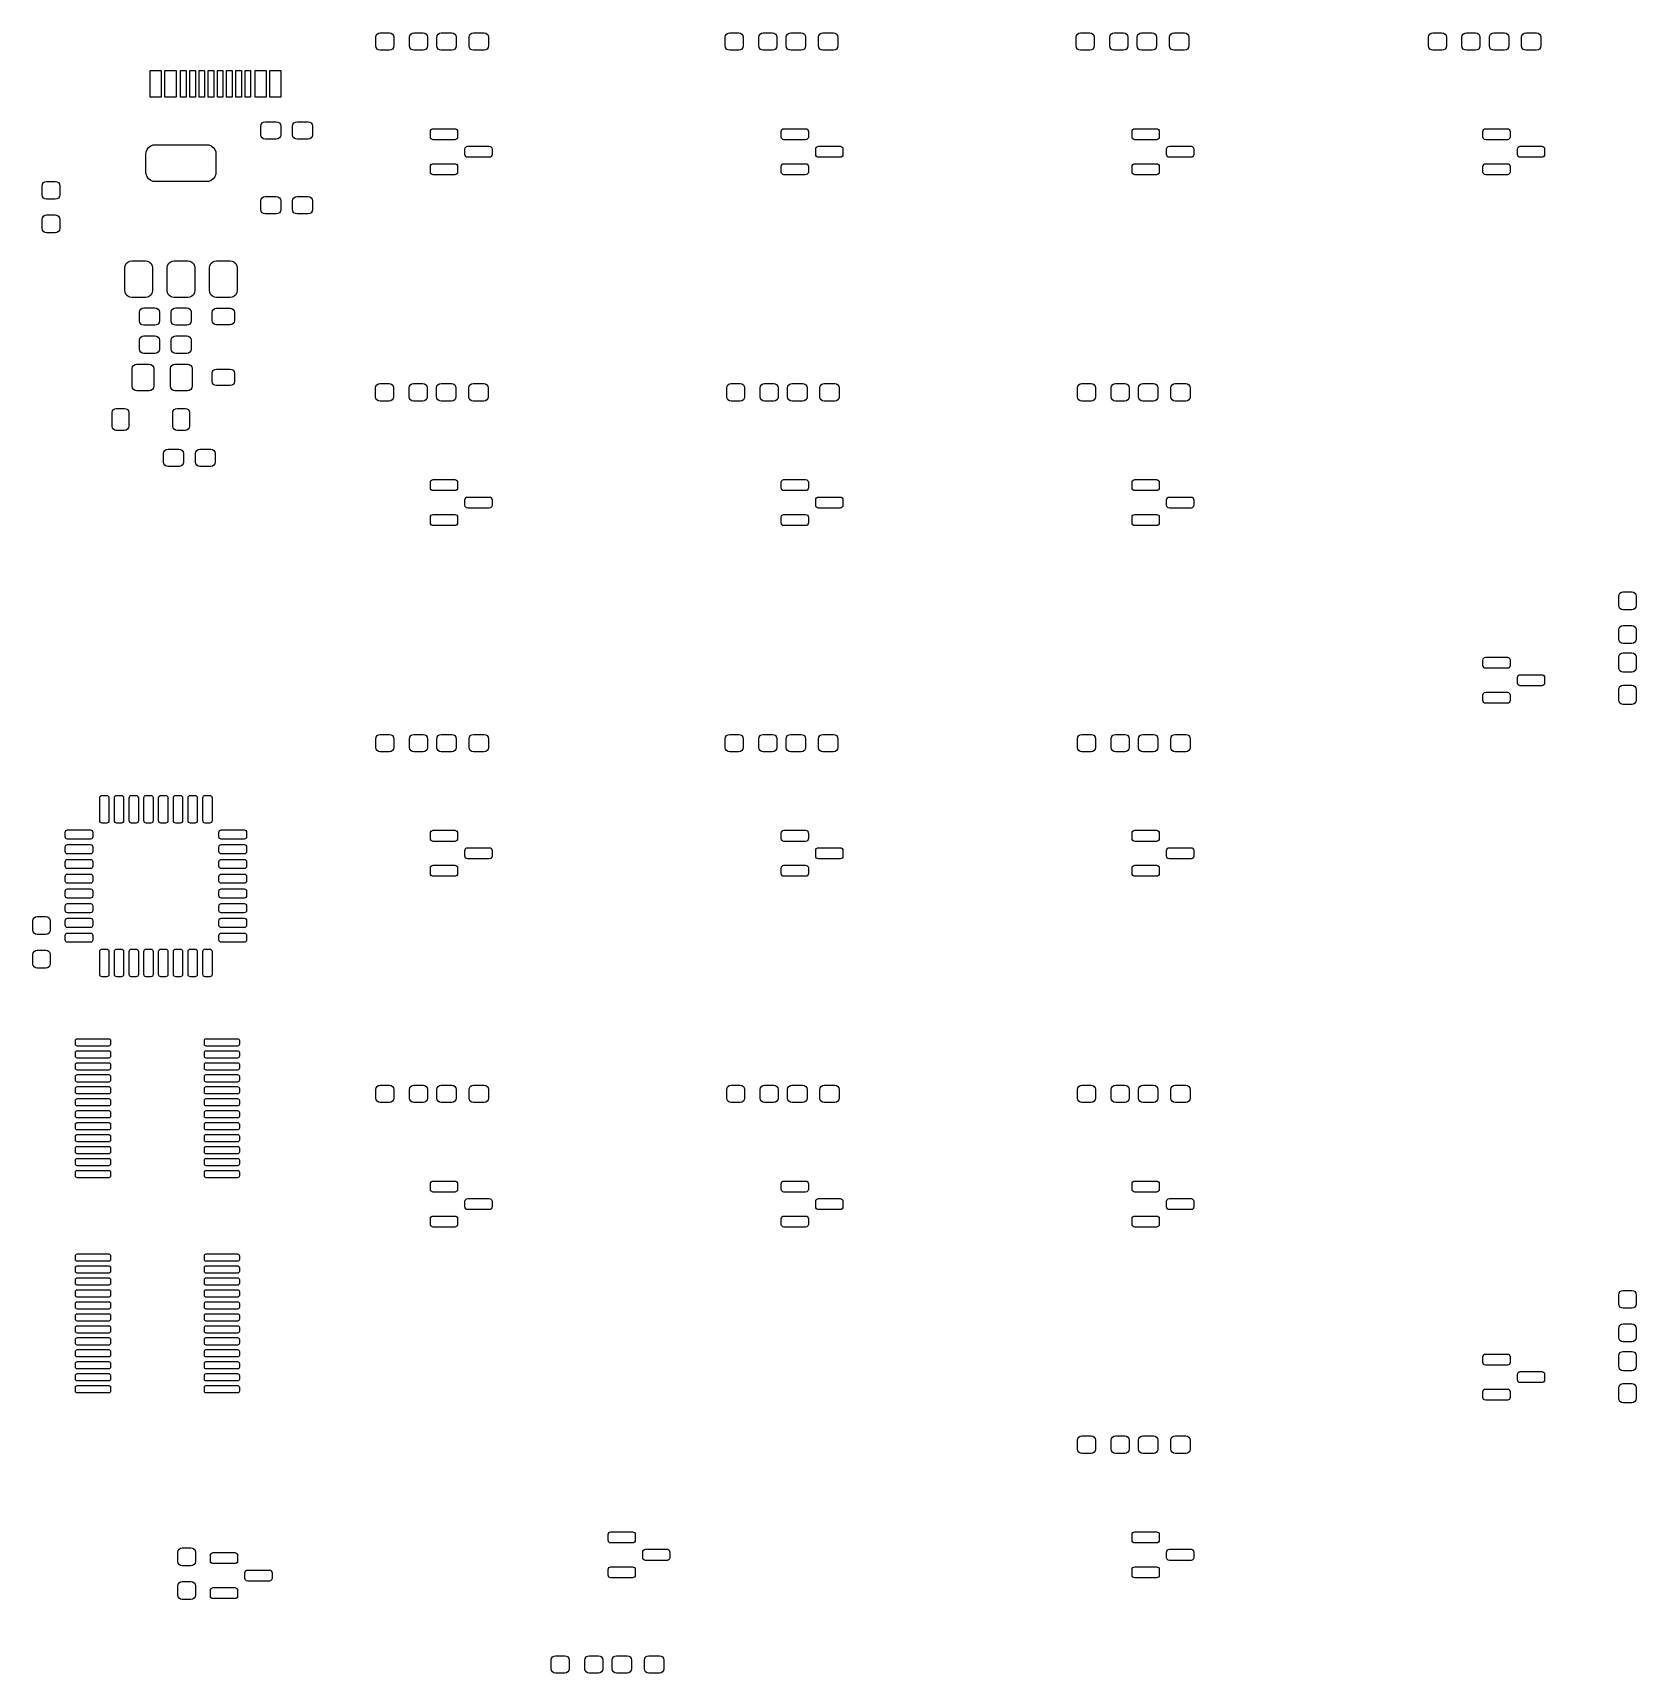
# Model space of a CAD drawing. Extents: x 120.4 to 207.5, y -137.4 to -48.3.
import ezdxf

# ---------------------------------------------------------------- set-up
doc = ezdxf.new("R2010")
doc.units = 0
doc.layers.add('BLACK', color=7, linetype='CONTINUOUS')

msp = doc.modelspace()

# ---------------------------------------------------------------- linework, layer by layer
at = {"layer": 'BLACK', "linetype": 'CONTINUOUS'}
for p, q in [((139.0525, -48.5305), (139.070579, -48.439613)), ((139.0525, -49.0055), (139.0525, -48.5305)), ((139.070579, -48.439613), (139.122062, -48.362562)), ((139.122062, -48.362562), (139.199113, -48.311079)), ((139.199113, -48.311079), (139.29, -48.293)), ((139.29, -48.293), (139.79, -48.293)), ((139.79, -48.293), (139.880887, -48.311079)), ((139.880887, -48.311079), (139.957938, -48.362562)), ((139.957938, -48.362562), (140.009421, -48.439613)), ((140.009421, -48.439613), (140.0275, -48.5305)), ((140.0275, -48.5305), (140.0275, -49.0055)), ((140.8775, -48.5305), (140.895579, -48.439613)), ((140.8775, -49.0055), (140.8775, -48.5305)), ((140.895579, -48.439613), (140.947062, -48.362562)), ((140.947062, -48.362562), (141.024113, -48.311079)), ((141.024113, -48.311079), (141.115, -48.293)), ((141.115, -48.293), (141.615, -48.293)), ((141.615, -48.293), (141.705887, -48.311079)), ((141.705887, -48.311079), (141.782938, -48.362562)), ((141.782938, -48.362562), (141.834421, -48.439613)), ((141.834421, -48.439613), (141.8525, -48.5305)), ((141.8525, -48.5305), (141.8525, -49.0055)), ((142.364, -48.5305), (142.382079, -48.439613)), ((142.364, -49.0055), (142.364, -48.5305)), ((142.382079, -48.439613), (142.433562, -48.362562)), ((142.433562, -48.362562), (142.510613, -48.311079)), ((142.510613, -48.311079), (142.6015, -48.293)), ((142.6015, -48.293), (143.1765, -48.293)), ((143.1765, -48.293), (143.267387, -48.311079)), ((143.267387, -48.311079), (143.344438, -48.362562)), ((143.344438, -48.362562), (143.395921, -48.439613)), ((143.395921, -48.439613), (143.414, -48.5305)), ((143.414, -48.5305), (143.414, -49.0055)), ((144.114, -48.5305), (144.132079, -48.439613)), ((144.114, -49.0055), (144.114, -48.5305)), ((144.132079, -48.439613), (144.183562, -48.362562)), ((144.183562, -48.362562), (144.260613, -48.311079)), ((144.260613, -48.311079), (144.3515, -48.293)), ((144.3515, -48.293), (144.9265, -48.293)), ((144.9265, -48.293), (145.017387, -48.311079)), ((145.017387, -48.311079), (145.094438, -48.362562)), ((145.094438, -48.362562), (145.145921, -48.439613)), ((145.145921, -48.439613), (145.164, -48.5305)), ((145.164, -48.5305), (145.164, -49.0055)), ((158.0285, -48.5305), (158.046579, -48.439613)), ((158.0285, -49.0055), (158.0285, -48.5305)), ((158.046579, -48.439613), (158.098062, -48.362562)), ((158.098062, -48.362562), (158.175113, -48.311079)), ((158.175113, -48.311079), (158.266, -48.293)), ((158.266, -48.293), (158.766, -48.293)), ((158.766, -48.293), (158.856887, -48.311079)), ((158.856887, -48.311079), (158.933938, -48.362562)), ((158.933938, -48.362562), (158.985421, -48.439613)), ((158.985421, -48.439613), (159.0035, -48.5305)), ((159.0035, -48.5305), (159.0035, -49.0055)), ((159.8535, -48.5305), (159.871579, -48.439613)), ((159.8535, -49.0055), (159.8535, -48.5305)), ((159.871579, -48.439613), (159.923062, -48.362562)), ((159.923062, -48.362562), (160.000113, -48.311079)), ((160.000113, -48.311079), (160.091, -48.293)), ((160.091, -48.293), (160.591, -48.293)), ((160.591, -48.293), (160.681887, -48.311079)), ((160.681887, -48.311079), (160.758938, -48.362562)), ((160.758938, -48.362562), (160.810421, -48.439613)), ((160.810421, -48.439613), (160.8285, -48.5305)), ((160.8285, -48.5305), (160.8285, -49.0055)), ((161.34, -48.5305), (161.358079, -48.439613)), ((161.34, -49.0055), (161.34, -48.5305)), ((161.358079, -48.439613), (161.409562, -48.362562)), ((161.409562, -48.362562), (161.486613, -48.311079)), ((161.486613, -48.311079), (161.5775, -48.293)), ((161.5775, -48.293), (162.1525, -48.293)), ((162.1525, -48.293), (162.243387, -48.311079)), ((162.243387, -48.311079), (162.320438, -48.362562)), ((162.320438, -48.362562), (162.371921, -48.439613)), ((162.371921, -48.439613), (162.39, -48.5305)), ((162.39, -48.5305), (162.39, -49.0055)), ((163.09, -48.5305), (163.108079, -48.439613)), ((163.09, -49.0055), (163.09, -48.5305)), ((163.108079, -48.439613), (163.159562, -48.362562)), ((163.159562, -48.362562), (163.236613, -48.311079)), ((163.236613, -48.311079), (163.3275, -48.293)), ((163.3275, -48.293), (163.9025, -48.293)), ((163.9025, -48.293), (163.993387, -48.311079)), ((163.993387, -48.311079), (164.070438, -48.362562)), ((164.070438, -48.362562), (164.121921, -48.439613)), ((164.121921, -48.439613), (164.14, -48.5305)), ((164.14, -48.5305), (164.14, -49.0055)), ((177.0785, -48.5305), (177.096579, -48.439613)), ((177.0785, -49.0055), (177.0785, -48.5305)), ((177.096579, -48.439613), (177.148062, -48.362562)), ((177.148062, -48.362562), (177.225113, -48.311079)), ((177.225113, -48.311079), (177.316, -48.293)), ((177.316, -48.293), (177.816, -48.293)), ((177.816, -48.293), (177.906887, -48.311079)), ((177.906887, -48.311079), (177.983938, -48.362562)), ((177.983938, -48.362562), (178.035421, -48.439613)), ((178.035421, -48.439613), (178.0535, -48.5305)), ((178.0535, -48.5305), (178.0535, -49.0055)), ((178.9035, -48.5305), (178.921579, -48.439613)), ((178.9035, -49.0055), (178.9035, -48.5305)), ((178.921579, -48.439613), (178.973062, -48.362562)), ((178.973062, -48.362562), (179.050113, -48.311079)), ((179.050113, -48.311079), (179.141, -48.293)), ((179.141, -48.293), (179.641, -48.293)), ((179.641, -48.293), (179.731887, -48.311079)), ((179.731887, -48.311079), (179.808938, -48.362562)), ((179.808938, -48.362562), (179.860421, -48.439613)), ((179.860421, -48.439613), (179.8785, -48.5305)), ((179.8785, -48.5305), (179.8785, -49.0055)), ((180.39, -48.5305), (180.408079, -48.439613)), ((180.39, -49.0055), (180.39, -48.5305)), ((180.408079, -48.439613), (180.459562, -48.362562)), ((180.459562, -48.362562), (180.536613, -48.311079)), ((180.536613, -48.311079), (180.6275, -48.293)), ((180.6275, -48.293), (181.2025, -48.293)), ((181.2025, -48.293), (181.293387, -48.311079)), ((181.293387, -48.311079), (181.370438, -48.362562)), ((181.370438, -48.362562), (181.421921, -48.439613)), ((181.421921, -48.439613), (181.44, -48.5305)), ((181.44, -48.5305), (181.44, -49.0055)), ((182.14, -48.5305), (182.158079, -48.439613)), ((182.14, -49.0055), (182.14, -48.5305)), ((182.158079, -48.439613), (182.209562, -48.362562)), ((182.209562, -48.362562), (182.286613, -48.311079)), ((182.286613, -48.311079), (182.3775, -48.293)), ((182.3775, -48.293), (182.9525, -48.293)), ((182.9525, -48.293), (183.043387, -48.311079)), ((183.043387, -48.311079), (183.120438, -48.362562)), ((183.120438, -48.362562), (183.171921, -48.439613)), ((183.171921, -48.439613), (183.19, -48.5305)), ((183.19, -48.5305), (183.19, -49.0055)), ((196.2025, -48.5305), (196.220579, -48.439613)), ((196.2025, -49.0055), (196.2025, -48.5305)), ((196.220579, -48.439613), (196.272062, -48.362562)), ((196.272062, -48.362562), (196.349113, -48.311079)), ((196.349113, -48.311079), (196.44, -48.293)), ((196.44, -48.293), (196.94, -48.293)), ((196.94, -48.293), (197.030887, -48.311079)), ((197.030887, -48.311079), (197.107938, -48.362562)), ((197.107938, -48.362562), (197.159421, -48.439613)), ((197.159421, -48.439613), (197.1775, -48.5305)), ((197.1775, -48.5305), (197.1775, -49.0055)), ((198.0275, -48.5305), (198.045579, -48.439613)), ((198.0275, -49.0055), (198.0275, -48.5305)), ((198.045579, -48.439613), (198.097062, -48.362562)), ((198.097062, -48.362562), (198.174113, -48.311079)), ((198.174113, -48.311079), (198.265, -48.293)), ((198.265, -48.293), (198.765, -48.293)), ((198.765, -48.293), (198.855887, -48.311079)), ((198.855887, -48.311079), (198.932938, -48.362562)), ((198.932938, -48.362562), (198.984421, -48.439613)), ((198.984421, -48.439613), (199.0025, -48.5305)), ((199.0025, -48.5305), (199.0025, -49.0055)), ((199.514, -48.5305), (199.532079, -48.439613)), ((199.514, -49.0055), (199.514, -48.5305)), ((199.532079, -48.439613), (199.583562, -48.362562)), ((199.583562, -48.362562), (199.660613, -48.311079)), ((199.660613, -48.311079), (199.7515, -48.293)), ((199.7515, -48.293), (200.3265, -48.293)), ((200.3265, -48.293), (200.417387, -48.311079)), ((200.417387, -48.311079), (200.494438, -48.362562)), ((200.494438, -48.362562), (200.545921, -48.439613)), ((200.545921, -48.439613), (200.564, -48.5305)), ((200.564, -48.5305), (200.564, -49.0055)), ((201.264, -48.5305), (201.282079, -48.439613)), ((201.264, -49.0055), (201.264, -48.5305)), ((201.282079, -48.439613), (201.333562, -48.362562)), ((201.333562, -48.362562), (201.410613, -48.311079)), ((201.410613, -48.311079), (201.5015, -48.293)), ((201.5015, -48.293), (202.0765, -48.293)), ((202.0765, -48.293), (202.167387, -48.311079)), ((202.167387, -48.311079), (202.244438, -48.362562)), ((202.244438, -48.362562), (202.295921, -48.439613)), ((202.295921, -48.439613), (202.314, -48.5305)), ((202.314, -48.5305), (202.314, -49.0055)), ((139.070579, -49.096387), (139.0525, -49.0055)), ((139.122062, -49.173438), (139.070579, -49.096387)), ((139.199113, -49.224921), (139.122062, -49.173438)), ((139.29, -49.243), (139.199113, -49.224921)), ((139.79, -49.243), (139.29, -49.243)), ((139.880887, -49.224921), (139.79, -49.243)), ((139.957938, -49.173438), (139.880887, -49.224921)), ((140.009421, -49.096387), (139.957938, -49.173438)), ((140.0275, -49.0055), (140.009421, -49.096387)), ((140.895579, -49.096387), (140.8775, -49.0055)), ((140.947062, -49.173438), (140.895579, -49.096387)), ((141.024113, -49.224921), (140.947062, -49.173438)), ((141.115, -49.243), (141.024113, -49.224921)), ((141.615, -49.243), (141.115, -49.243)), ((141.705887, -49.224921), (141.615, -49.243)), ((141.782938, -49.173438), (141.705887, -49.224921)), ((141.834421, -49.096387), (141.782938, -49.173438)), ((141.8525, -49.0055), (141.834421, -49.096387)), ((142.382079, -49.096387), (142.364, -49.0055)), ((142.433562, -49.173438), (142.382079, -49.096387)), ((142.510613, -49.224921), (142.433562, -49.173438)), ((142.6015, -49.243), (142.510613, -49.224921)), ((143.1765, -49.243), (142.6015, -49.243)), ((143.267387, -49.224921), (143.1765, -49.243)), ((143.344438, -49.173438), (143.267387, -49.224921)), ((143.395921, -49.096387), (143.344438, -49.173438)), ((143.414, -49.0055), (143.395921, -49.096387)), ((144.132079, -49.096387), (144.114, -49.0055)), ((144.183562, -49.173438), (144.132079, -49.096387)), ((144.260613, -49.224921), (144.183562, -49.173438)), ((144.3515, -49.243), (144.260613, -49.224921)), ((144.9265, -49.243), (144.3515, -49.243)), ((145.017387, -49.224921), (144.9265, -49.243)), ((145.094438, -49.173438), (145.017387, -49.224921)), ((145.145921, -49.096387), (145.094438, -49.173438)), ((145.164, -49.0055), (145.145921, -49.096387)), ((158.046579, -49.096387), (158.0285, -49.0055)), ((158.098062, -49.173438), (158.046579, -49.096387)), ((158.175113, -49.224921), (158.098062, -49.173438)), ((158.266, -49.243), (158.175113, -49.224921)), ((158.766, -49.243), (158.266, -49.243)), ((158.856887, -49.224921), (158.766, -49.243)), ((158.933938, -49.173438), (158.856887, -49.224921)), ((158.985421, -49.096387), (158.933938, -49.173438)), ((159.0035, -49.0055), (158.985421, -49.096387)), ((159.871579, -49.096387), (159.8535, -49.0055)), ((159.923062, -49.173438), (159.871579, -49.096387)), ((160.000113, -49.224921), (159.923062, -49.173438)), ((160.091, -49.243), (160.000113, -49.224921)), ((160.591, -49.243), (160.091, -49.243)), ((160.681887, -49.224921), (160.591, -49.243)), ((160.758938, -49.173438), (160.681887, -49.224921)), ((160.810421, -49.096387), (160.758938, -49.173438)), ((160.8285, -49.0055), (160.810421, -49.096387)), ((161.358079, -49.096387), (161.34, -49.0055)), ((161.409562, -49.173438), (161.358079, -49.096387)), ((161.486613, -49.224921), (161.409562, -49.173438)), ((161.5775, -49.243), (161.486613, -49.224921)), ((162.1525, -49.243), (161.5775, -49.243)), ((162.243387, -49.224921), (162.1525, -49.243)), ((162.320438, -49.173438), (162.243387, -49.224921)), ((162.371921, -49.096387), (162.320438, -49.173438)), ((162.39, -49.0055), (162.371921, -49.096387)), ((163.108079, -49.096387), (163.09, -49.0055)), ((163.159562, -49.173438), (163.108079, -49.096387)), ((163.236613, -49.224921), (163.159562, -49.173438)), ((163.3275, -49.243), (163.236613, -49.224921)), ((163.9025, -49.243), (163.3275, -49.243)), ((163.993387, -49.224921), (163.9025, -49.243)), ((164.070438, -49.173438), (163.993387, -49.224921)), ((164.121921, -49.096387), (164.070438, -49.173438)), ((164.14, -49.0055), (164.121921, -49.096387)), ((177.096579, -49.096387), (177.0785, -49.0055)), ((177.148062, -49.173438), (177.096579, -49.096387)), ((177.225113, -49.224921), (177.148062, -49.173438)), ((177.316, -49.243), (177.225113, -49.224921)), ((177.816, -49.243), (177.316, -49.243)), ((177.906887, -49.224921), (177.816, -49.243)), ((177.983938, -49.173438), (177.906887, -49.224921)), ((178.035421, -49.096387), (177.983938, -49.173438)), ((178.0535, -49.0055), (178.035421, -49.096387)), ((178.921579, -49.096387), (178.9035, -49.0055)), ((178.973062, -49.173438), (178.921579, -49.096387)), ((179.050113, -49.224921), (178.973062, -49.173438)), ((179.141, -49.243), (179.050113, -49.224921)), ((179.641, -49.243), (179.141, -49.243)), ((179.731887, -49.224921), (179.641, -49.243)), ((179.808938, -49.173438), (179.731887, -49.224921)), ((179.860421, -49.096387), (179.808938, -49.173438)), ((179.8785, -49.0055), (179.860421, -49.096387)), ((180.408079, -49.096387), (180.39, -49.0055)), ((180.459562, -49.173438), (180.408079, -49.096387)), ((180.536613, -49.224921), (180.459562, -49.173438)), ((180.6275, -49.243), (180.536613, -49.224921)), ((181.2025, -49.243), (180.6275, -49.243)), ((181.293387, -49.224921), (181.2025, -49.243)), ((181.370438, -49.173438), (181.293387, -49.224921)), ((181.421921, -49.096387), (181.370438, -49.173438)), ((181.44, -49.0055), (181.421921, -49.096387)), ((182.158079, -49.096387), (182.14, -49.0055)), ((182.209562, -49.173438), (182.158079, -49.096387)), ((182.286613, -49.224921), (182.209562, -49.173438)), ((182.3775, -49.243), (182.286613, -49.224921)), ((182.9525, -49.243), (182.3775, -49.243)), ((183.043387, -49.224921), (182.9525, -49.243)), ((183.120438, -49.173438), (183.043387, -49.224921)), ((183.171921, -49.096387), (183.120438, -49.173438)), ((183.19, -49.0055), (183.171921, -49.096387)), ((196.220579, -49.096387), (196.2025, -49.0055)), ((196.272062, -49.173438), (196.220579, -49.096387)), ((196.349113, -49.224921), (196.272062, -49.173438)), ((196.44, -49.243), (196.349113, -49.224921)), ((196.94, -49.243), (196.44, -49.243)), ((197.030887, -49.224921), (196.94, -49.243)), ((197.107938, -49.173438), (197.030887, -49.224921)), ((197.159421, -49.096387), (197.107938, -49.173438)), ((197.1775, -49.0055), (197.159421, -49.096387)), ((198.045579, -49.096387), (198.0275, -49.0055)), ((198.097062, -49.173438), (198.045579, -49.096387)), ((198.174113, -49.224921), (198.097062, -49.173438)), ((198.265, -49.243), (198.174113, -49.224921)), ((198.765, -49.243), (198.265, -49.243)), ((198.855887, -49.224921), (198.765, -49.243)), ((198.932938, -49.173438), (198.855887, -49.224921)), ((198.984421, -49.096387), (198.932938, -49.173438)), ((199.0025, -49.0055), (198.984421, -49.096387)), ((199.532079, -49.096387), (199.514, -49.0055)), ((199.583562, -49.173438), (199.532079, -49.096387)), ((199.660613, -49.224921), (199.583562, -49.173438)), ((199.7515, -49.243), (199.660613, -49.224921)), ((200.3265, -49.243), (199.7515, -49.243)), ((200.417387, -49.224921), (200.3265, -49.243)), ((200.494438, -49.173438), (200.417387, -49.224921)), ((200.545921, -49.096387), (200.494438, -49.173438)), ((200.564, -49.0055), (200.545921, -49.096387)), ((201.282079, -49.096387), (201.264, -49.0055)), ((201.333562, -49.173438), (201.282079, -49.096387)), ((201.410613, -49.224921), (201.333562, -49.173438)), ((201.5015, -49.243), (201.410613, -49.224921)), ((202.0765, -49.243), (201.5015, -49.243)), ((202.167387, -49.224921), (202.0765, -49.243)), ((202.244438, -49.173438), (202.167387, -49.224921)), ((202.295921, -49.096387), (202.244438, -49.173438)), ((202.314, -49.0055), (202.295921, -49.096387)), ((126.804, -51.794), (126.804, -50.344)), ((126.804, -50.344), (127.404, -50.344)), ((127.404, -50.344), (127.404, -51.794)), ((127.604, -51.794), (127.604, -50.344)), ((127.604, -50.344), (128.204, -50.344)), ((128.204, -50.344), (128.204, -51.794)), ((128.454, -51.794), (128.454, -50.344)), ((128.454, -50.344), (128.754, -50.344)), ((128.754, -50.344), (128.754, -51.794)), ((128.954, -51.794), (128.954, -50.344)), ((128.954, -50.344), (129.254, -50.344)), ((129.254, -50.344), (129.254, -51.794)), ((129.454, -51.794), (129.454, -50.344)), ((129.454, -50.344), (129.754, -50.344)), ((129.754, -50.344), (129.754, -51.794)), ((129.954, -51.794), (129.954, -50.344)), ((129.954, -50.344), (130.254, -50.344)), ((130.254, -50.344), (130.254, -51.794)), ((130.454, -51.794), (130.454, -50.344)), ((130.454, -50.344), (130.754, -50.344)), ((130.754, -50.344), (130.754, -51.794)), ((130.954, -51.794), (130.954, -50.344)), ((130.954, -50.344), (131.254, -50.344)), ((131.254, -50.344), (131.254, -51.794)), ((131.454, -51.794), (131.454, -50.344)), ((131.454, -50.344), (131.754, -50.344)), ((131.754, -50.344), (131.754, -51.794)), ((131.954, -51.794), (131.954, -50.344)), ((131.954, -50.344), (132.254, -50.344)), ((132.254, -50.344), (132.254, -51.794)), ((132.504, -51.794), (132.504, -50.344)), ((132.504, -50.344), (133.104, -50.344)), ((133.104, -50.344), (133.104, -51.794)), ((133.304, -51.794), (133.304, -50.344)), ((133.304, -50.344), (133.904, -50.344)), ((133.904, -50.344), (133.904, -51.794)), ((127.404, -51.794), (126.804, -51.794)), ((128.204, -51.794), (127.604, -51.794)), ((128.754, -51.794), (128.454, -51.794)), ((129.254, -51.794), (128.954, -51.794)), ((129.754, -51.794), (129.454, -51.794)), ((130.254, -51.794), (129.954, -51.794)), ((130.754, -51.794), (130.454, -51.794)), ((131.254, -51.794), (130.954, -51.794)), ((131.754, -51.794), (131.454, -51.794)), ((132.254, -51.794), (131.954, -51.794)), ((133.104, -51.794), (132.504, -51.794)), ((133.904, -51.794), (133.304, -51.794)), ((132.8125, -53.3565), (132.830579, -53.265613)), ((132.8125, -53.8315), (132.8125, -53.3565)), ((132.830579, -53.265613), (132.882062, -53.188562)), ((132.882062, -53.188562), (132.959113, -53.137079)), ((132.959113, -53.137079), (133.05, -53.119)), ((133.05, -53.119), (133.65, -53.119)), ((133.65, -53.119), (133.740887, -53.137079)), ((133.740887, -53.137079), (133.817938, -53.188562)), ((133.817938, -53.188562), (133.869421, -53.265613)), ((133.869421, -53.265613), (133.8875, -53.3565)), ((133.8875, -53.3565), (133.8875, -53.8315)), ((134.5375, -53.3565), (134.555579, -53.265613)), ((134.5375, -53.8315), (134.5375, -53.3565)), ((134.555579, -53.265613), (134.607062, -53.188562)), ((134.607062, -53.188562), (134.684113, -53.137079)), ((134.684113, -53.137079), (134.775, -53.119)), ((134.775, -53.119), (135.375, -53.119)), ((135.375, -53.119), (135.465887, -53.137079)), ((135.465887, -53.137079), (135.542938, -53.188562)), ((135.542938, -53.188562), (135.594421, -53.265613)), ((135.594421, -53.265613), (135.6125, -53.3565)), ((135.6125, -53.3565), (135.6125, -53.8315)), ((132.830579, -53.922387), (132.8125, -53.8315)), ((132.882062, -53.999438), (132.830579, -53.922387)), ((132.959113, -54.050921), (132.882062, -53.999438)), ((133.05, -54.069), (132.959113, -54.050921)), ((133.65, -54.069), (133.05, -54.069)), ((133.740887, -54.050921), (133.65, -54.069)), ((133.817938, -53.999438), (133.740887, -54.050921)), ((133.869421, -53.922387), (133.817938, -53.999438)), ((133.8875, -53.8315), (133.869421, -53.922387)), ((134.555579, -53.922387), (134.5375, -53.8315)), ((134.607062, -53.999438), (134.555579, -53.922387)), ((134.684113, -54.050921), (134.607062, -53.999438)), ((134.775, -54.069), (134.684113, -54.050921)), ((135.375, -54.069), (134.775, -54.069)), ((135.465887, -54.050921), (135.375, -54.069)), ((135.542938, -53.999438), (135.465887, -54.050921)), ((135.594421, -53.922387), (135.542938, -53.999438)), ((135.6125, -53.8315), (135.594421, -53.922387)), ((142.015, -53.654), (142.026418, -53.596597)), ((142.015, -53.954), (142.015, -53.654)), ((142.026418, -54.011403), (142.015, -53.954)), ((142.026418, -53.596597), (142.058934, -53.547934)), ((142.058934, -54.060066), (142.026418, -54.011403)), ((142.058934, -53.547934), (142.107597, -53.515418)), ((142.107597, -54.092582), (142.058934, -54.060066)), ((142.107597, -53.515418), (142.165, -53.504)), ((142.165, -54.104), (142.107597, -54.092582)), ((142.165, -53.504), (143.34, -53.504)), ((143.34, -54.104), (142.165, -54.104)), ((143.34, -53.504), (143.397403, -53.515418)), ((143.397403, -54.092582), (143.34, -54.104)), ((143.397403, -53.515418), (143.446066, -53.547934)), ((143.446066, -54.060066), (143.397403, -54.092582)), ((143.446066, -53.547934), (143.478582, -53.596597)), ((143.478582, -54.011403), (143.446066, -54.060066)), ((143.478582, -53.596597), (143.49, -53.654)), ((143.49, -53.954), (143.478582, -54.011403)), ((143.49, -53.654), (143.49, -53.954)), ((161.065, -53.654), (161.076418, -53.596597)), ((161.065, -53.954), (161.065, -53.654)), ((161.076418, -54.011403), (161.065, -53.954)), ((161.076418, -53.596597), (161.108934, -53.547934)), ((161.108934, -54.060066), (161.076418, -54.011403)), ((161.108934, -53.547934), (161.157597, -53.515418)), ((161.157597, -54.092582), (161.108934, -54.060066)), ((161.157597, -53.515418), (161.215, -53.504)), ((161.215, -54.104), (161.157597, -54.092582)), ((161.215, -53.504), (162.39, -53.504)), ((162.39, -54.104), (161.215, -54.104)), ((162.39, -53.504), (162.447403, -53.515418)), ((162.447403, -54.092582), (162.39, -54.104)), ((162.447403, -53.515418), (162.496066, -53.547934)), ((162.496066, -54.060066), (162.447403, -54.092582)), ((162.496066, -53.547934), (162.528582, -53.596597)), ((162.528582, -54.011403), (162.496066, -54.060066)), ((162.528582, -53.596597), (162.54, -53.654)), ((162.54, -53.954), (162.528582, -54.011403)), ((162.54, -53.654), (162.54, -53.954)), ((180.115, -53.654), (180.126418, -53.596597)), ((180.115, -53.954), (180.115, -53.654)), ((180.126418, -54.011403), (180.115, -53.954)), ((180.126418, -53.596597), (180.158934, -53.547934)), ((180.158934, -54.060066), (180.126418, -54.011403)), ((180.158934, -53.547934), (180.207597, -53.515418)), ((180.207597, -54.092582), (180.158934, -54.060066)), ((180.207597, -53.515418), (180.265, -53.504)), ((180.265, -54.104), (180.207597, -54.092582)), ((180.265, -53.504), (181.44, -53.504)), ((181.44, -54.104), (180.265, -54.104)), ((181.44, -53.504), (181.497403, -53.515418)), ((181.497403, -54.092582), (181.44, -54.104)), ((181.497403, -53.515418), (181.546066, -53.547934)), ((181.546066, -54.060066), (181.497403, -54.092582)), ((181.546066, -53.547934), (181.578582, -53.596597)), ((181.578582, -54.011403), (181.546066, -54.060066)), ((181.578582, -53.596597), (181.59, -53.654)), ((181.59, -53.954), (181.578582, -54.011403)), ((181.59, -53.654), (181.59, -53.954)), ((199.165, -53.654), (199.176418, -53.596597)), ((199.165, -53.954), (199.165, -53.654)), ((199.176418, -54.011403), (199.165, -53.954)), ((199.176418, -53.596597), (199.208934, -53.547934)), ((199.208934, -54.060066), (199.176418, -54.011403)), ((199.208934, -53.547934), (199.257597, -53.515418)), ((199.257597, -54.092582), (199.208934, -54.060066)), ((199.257597, -53.515418), (199.315, -53.504)), ((199.315, -54.104), (199.257597, -54.092582)), ((199.315, -53.504), (200.49, -53.504)), ((200.49, -54.104), (199.315, -54.104)), ((200.49, -53.504), (200.547403, -53.515418)), ((200.547403, -54.092582), (200.49, -54.104)), ((200.547403, -53.515418), (200.596066, -53.547934)), ((200.596066, -54.060066), (200.547403, -54.092582)), ((200.596066, -53.547934), (200.628582, -53.596597)), ((200.628582, -54.011403), (200.596066, -54.060066)), ((200.628582, -53.596597), (200.64, -53.654)), ((200.64, -53.954), (200.628582, -54.011403)), ((200.64, -53.654), (200.64, -53.954)), ((126.572, -54.872), (126.583427, -54.765717)), ((126.572, -55.872), (126.572, -54.872)), ((126.583427, -54.765717), (126.633161, -54.632376)), ((126.633161, -54.632376), (126.718447, -54.518447)), ((126.718447, -54.518447), (126.832376, -54.433161)), ((126.832376, -54.433161), (126.965717, -54.383427)), ((126.965717, -54.383427), (127.072, -54.372)), ((127.072, -54.372), (129.872, -54.372)), ((129.872, -54.372), (129.978283, -54.383427)), ((129.978283, -54.383427), (130.111624, -54.433161)), ((130.111624, -54.433161), (130.225553, -54.518447)), ((130.225553, -54.518447), (130.310839, -54.632376)), ((130.310839, -54.632376), (130.360573, -54.765717)), ((130.360573, -54.765717), (130.372, -54.872)), ((130.372, -54.872), (130.372, -55.872)), ((143.89, -54.604), (143.901418, -54.546597)), ((143.89, -54.904), (143.89, -54.604)), ((143.901418, -54.961403), (143.89, -54.904)), ((143.901418, -54.546597), (143.933934, -54.497934)), ((143.933934, -55.010066), (143.901418, -54.961403)), ((143.933934, -54.497934), (143.982597, -54.465418)), ((143.982597, -55.042582), (143.933934, -55.010066)), ((143.982597, -54.465418), (144.04, -54.454)), ((144.04, -55.054), (143.982597, -55.042582)), ((144.04, -54.454), (145.215, -54.454)), ((145.215, -55.054), (144.04, -55.054)), ((145.215, -54.454), (145.272403, -54.465418)), ((145.272403, -55.042582), (145.215, -55.054)), ((145.272403, -54.465418), (145.321066, -54.497934)), ((145.321066, -55.010066), (145.272403, -55.042582)), ((145.321066, -54.497934), (145.353582, -54.546597)), ((145.353582, -54.961403), (145.321066, -55.010066)), ((145.353582, -54.546597), (145.365, -54.604)), ((145.365, -54.904), (145.353582, -54.961403)), ((145.365, -54.604), (145.365, -54.904)), ((162.94, -54.604), (162.951418, -54.546597)), ((162.94, -54.904), (162.94, -54.604)), ((162.951418, -54.961403), (162.94, -54.904)), ((162.951418, -54.546597), (162.983934, -54.497934)), ((162.983934, -55.010066), (162.951418, -54.961403)), ((162.983934, -54.497934), (163.032597, -54.465418)), ((163.032597, -55.042582), (162.983934, -55.010066)), ((163.032597, -54.465418), (163.09, -54.454)), ((163.09, -55.054), (163.032597, -55.042582)), ((163.09, -54.454), (164.265, -54.454)), ((164.265, -55.054), (163.09, -55.054)), ((164.265, -54.454), (164.322403, -54.465418)), ((164.322403, -55.042582), (164.265, -55.054)), ((164.322403, -54.465418), (164.371066, -54.497934)), ((164.371066, -55.010066), (164.322403, -55.042582)), ((164.371066, -54.497934), (164.403582, -54.546597)), ((164.403582, -54.961403), (164.371066, -55.010066)), ((164.403582, -54.546597), (164.415, -54.604)), ((164.415, -54.904), (164.403582, -54.961403)), ((164.415, -54.604), (164.415, -54.904)), ((181.99, -54.604), (182.001418, -54.546597)), ((181.99, -54.904), (181.99, -54.604)), ((182.001418, -54.961403), (181.99, -54.904)), ((182.001418, -54.546597), (182.033934, -54.497934)), ((182.033934, -55.010066), (182.001418, -54.961403)), ((182.033934, -54.497934), (182.082597, -54.465418)), ((182.082597, -55.042582), (182.033934, -55.010066)), ((182.082597, -54.465418), (182.14, -54.454)), ((182.14, -55.054), (182.082597, -55.042582)), ((182.14, -54.454), (183.315, -54.454)), ((183.315, -55.054), (182.14, -55.054)), ((183.315, -54.454), (183.372403, -54.465418)), ((183.372403, -55.042582), (183.315, -55.054)), ((183.372403, -54.465418), (183.421066, -54.497934)), ((183.421066, -55.010066), (183.372403, -55.042582)), ((183.421066, -54.497934), (183.453582, -54.546597)), ((183.453582, -54.961403), (183.421066, -55.010066)), ((183.453582, -54.546597), (183.465, -54.604)), ((183.465, -54.904), (183.453582, -54.961403)), ((183.465, -54.604), (183.465, -54.904)), ((201.04, -54.604), (201.051418, -54.546597)), ((201.04, -54.904), (201.04, -54.604)), ((201.051418, -54.961403), (201.04, -54.904)), ((201.051418, -54.546597), (201.083934, -54.497934)), ((201.083934, -55.010066), (201.051418, -54.961403)), ((201.083934, -54.497934), (201.132597, -54.465418)), ((201.132597, -55.042582), (201.083934, -55.010066)), ((201.132597, -54.465418), (201.19, -54.454)), ((201.19, -55.054), (201.132597, -55.042582)), ((201.19, -54.454), (202.365, -54.454)), ((202.365, -55.054), (201.19, -55.054)), ((202.365, -54.454), (202.422403, -54.465418)), ((202.422403, -55.042582), (202.365, -55.054)), ((202.422403, -54.465418), (202.471066, -54.497934)), ((202.471066, -55.010066), (202.422403, -55.042582)), ((202.471066, -54.497934), (202.503582, -54.546597)), ((202.503582, -54.961403), (202.471066, -55.010066)), ((202.503582, -54.546597), (202.515, -54.604)), ((202.515, -54.904), (202.503582, -54.961403)), ((202.515, -54.604), (202.515, -54.904)), ((126.583427, -55.978283), (126.572, -55.872)), ((126.633161, -56.111624), (126.583427, -55.978283)), ((126.718447, -56.225553), (126.633161, -56.111624)), ((130.310839, -56.111624), (130.225553, -56.225553)), ((130.360573, -55.978283), (130.310839, -56.111624)), ((130.372, -55.872), (130.360573, -55.978283)), ((142.015, -55.554), (142.026418, -55.496597)), ((142.015, -55.854), (142.015, -55.554)), ((142.026418, -55.911403), (142.015, -55.854)), ((142.026418, -55.496597), (142.058934, -55.447934)), ((142.058934, -55.960066), (142.026418, -55.911403)), ((142.058934, -55.447934), (142.107597, -55.415418)), ((142.107597, -55.992582), (142.058934, -55.960066)), ((142.107597, -55.415418), (142.165, -55.404)), ((142.165, -56.004), (142.107597, -55.992582)), ((142.165, -55.404), (143.34, -55.404)), ((143.34, -56.004), (142.165, -56.004)), ((143.34, -55.404), (143.397403, -55.415418)), ((143.397403, -55.992582), (143.34, -56.004)), ((143.397403, -55.415418), (143.446066, -55.447934)), ((143.446066, -55.960066), (143.397403, -55.992582)), ((143.446066, -55.447934), (143.478582, -55.496597)), ((143.478582, -55.911403), (143.446066, -55.960066)), ((143.478582, -55.496597), (143.49, -55.554)), ((143.49, -55.854), (143.478582, -55.911403)), ((143.49, -55.554), (143.49, -55.854)), ((161.065, -55.554), (161.076418, -55.496597)), ((161.065, -55.854), (161.065, -55.554)), ((161.076418, -55.911403), (161.065, -55.854)), ((161.076418, -55.496597), (161.108934, -55.447934)), ((161.108934, -55.960066), (161.076418, -55.911403)), ((161.108934, -55.447934), (161.157597, -55.415418)), ((161.157597, -55.992582), (161.108934, -55.960066)), ((161.157597, -55.415418), (161.215, -55.404)), ((161.215, -56.004), (161.157597, -55.992582)), ((161.215, -55.404), (162.39, -55.404)), ((162.39, -56.004), (161.215, -56.004)), ((162.39, -55.404), (162.447403, -55.415418)), ((162.447403, -55.992582), (162.39, -56.004)), ((162.447403, -55.415418), (162.496066, -55.447934)), ((162.496066, -55.960066), (162.447403, -55.992582)), ((162.496066, -55.447934), (162.528582, -55.496597)), ((162.528582, -55.911403), (162.496066, -55.960066)), ((162.528582, -55.496597), (162.54, -55.554)), ((162.54, -55.854), (162.528582, -55.911403)), ((162.54, -55.554), (162.54, -55.854)), ((180.115, -55.554), (180.126418, -55.496597)), ((180.115, -55.854), (180.115, -55.554)), ((180.126418, -55.911403), (180.115, -55.854)), ((180.126418, -55.496597), (180.158934, -55.447934)), ((180.158934, -55.960066), (180.126418, -55.911403)), ((180.158934, -55.447934), (180.207597, -55.415418)), ((180.207597, -55.992582), (180.158934, -55.960066)), ((180.207597, -55.415418), (180.265, -55.404)), ((180.265, -56.004), (180.207597, -55.992582)), ((180.265, -55.404), (181.44, -55.404)), ((181.44, -56.004), (180.265, -56.004)), ((181.44, -55.404), (181.497403, -55.415418)), ((181.497403, -55.992582), (181.44, -56.004)), ((181.497403, -55.415418), (181.546066, -55.447934)), ((181.546066, -55.960066), (181.497403, -55.992582)), ((181.546066, -55.447934), (181.578582, -55.496597)), ((181.578582, -55.911403), (181.546066, -55.960066)), ((181.578582, -55.496597), (181.59, -55.554)), ((181.59, -55.854), (181.578582, -55.911403)), ((181.59, -55.554), (181.59, -55.854)), ((199.165, -55.554), (199.176418, -55.496597)), ((199.165, -55.854), (199.165, -55.554)), ((199.176418, -55.911403), (199.165, -55.854)), ((199.176418, -55.496597), (199.208934, -55.447934)), ((199.208934, -55.960066), (199.176418, -55.911403)), ((199.208934, -55.447934), (199.257597, -55.415418)), ((199.257597, -55.992582), (199.208934, -55.960066)), ((199.257597, -55.415418), (199.315, -55.404)), ((199.315, -56.004), (199.257597, -55.992582)), ((199.315, -55.404), (200.49, -55.404)), ((200.49, -56.004), (199.315, -56.004)), ((200.49, -55.404), (200.547403, -55.415418)), ((200.547403, -55.992582), (200.49, -56.004)), ((200.547403, -55.415418), (200.596066, -55.447934)), ((200.596066, -55.960066), (200.547403, -55.992582)), ((200.596066, -55.447934), (200.628582, -55.496597)), ((200.628582, -55.911403), (200.596066, -55.960066)), ((200.628582, -55.496597), (200.64, -55.554)), ((200.64, -55.854), (200.628582, -55.911403)), ((200.64, -55.554), (200.64, -55.854)), ((120.937, -56.599), (120.955079, -56.508113)), ((120.937, -57.099), (120.937, -56.599)), ((120.955079, -56.508113), (121.006562, -56.431062)), ((121.006562, -56.431062), (121.083613, -56.379579)), ((121.083613, -56.379579), (121.1745, -56.3615)), ((121.1745, -56.3615), (121.6495, -56.3615)), ((121.6495, -56.3615), (121.740387, -56.379579)), ((121.740387, -56.379579), (121.817438, -56.431062)), ((121.817438, -56.431062), (121.868921, -56.508113)), ((121.868921, -56.508113), (121.887, -56.599)), ((121.887, -56.599), (121.887, -57.099)), ((126.832376, -56.310839), (126.718447, -56.225553)), ((126.965717, -56.360573), (126.832376, -56.310839)), ((127.072, -56.372), (126.965717, -56.360573)), ((129.872, -56.372), (127.072, -56.372)), ((129.978283, -56.360573), (129.872, -56.372)), ((130.111624, -56.310839), (129.978283, -56.360573)), ((130.225553, -56.225553), (130.111624, -56.310839)), ((120.955079, -57.189887), (120.937, -57.099)), ((121.006562, -57.266938), (120.955079, -57.189887)), ((121.083613, -57.318421), (121.006562, -57.266938)), ((121.1745, -57.3365), (121.083613, -57.318421)), ((121.6495, -57.3365), (121.1745, -57.3365)), ((121.740387, -57.318421), (121.6495, -57.3365)), ((121.817438, -57.266938), (121.740387, -57.318421)), ((121.868921, -57.189887), (121.817438, -57.266938)), ((121.887, -57.099), (121.868921, -57.189887)), ((132.8125, -57.4205), (132.830579, -57.329613)), ((132.8125, -57.8955), (132.8125, -57.4205)), ((132.830579, -57.986387), (132.8125, -57.8955)), ((132.830579, -57.329613), (132.882062, -57.252562)), ((132.882062, -57.252562), (132.959113, -57.201079)), ((132.959113, -57.201079), (133.05, -57.183)), ((133.05, -57.183), (133.65, -57.183)), ((133.65, -57.183), (133.740887, -57.201079)), ((133.740887, -57.201079), (133.817938, -57.252562)), ((133.817938, -57.252562), (133.869421, -57.329613)), ((133.869421, -57.329613), (133.8875, -57.4205)), ((133.8875, -57.8955), (133.869421, -57.986387)), ((133.8875, -57.4205), (133.8875, -57.8955)), ((134.5375, -57.4205), (134.555579, -57.329613)), ((134.5375, -57.8955), (134.5375, -57.4205)), ((134.555579, -57.986387), (134.5375, -57.8955)), ((134.555579, -57.329613), (134.607062, -57.252562)), ((134.607062, -57.252562), (134.684113, -57.201079)), ((134.684113, -57.201079), (134.775, -57.183)), ((134.775, -57.183), (135.375, -57.183)), ((135.375, -57.183), (135.465887, -57.201079)), ((135.465887, -57.201079), (135.542938, -57.252562)), ((135.542938, -57.252562), (135.594421, -57.329613)), ((135.594421, -57.329613), (135.6125, -57.4205)), ((135.6125, -57.8955), (135.594421, -57.986387)), ((135.6125, -57.4205), (135.6125, -57.8955)), ((120.937, -58.424), (120.955079, -58.333113)), ((120.937, -58.924), (120.937, -58.424)), ((120.955079, -58.333113), (121.006562, -58.256062)), ((121.006562, -58.256062), (121.083613, -58.204579)), ((121.083613, -58.204579), (121.1745, -58.1865)), ((121.1745, -58.1865), (121.6495, -58.1865)), ((121.6495, -58.1865), (121.740387, -58.204579)), ((121.740387, -58.204579), (121.817438, -58.256062)), ((121.817438, -58.256062), (121.868921, -58.333113)), ((121.868921, -58.333113), (121.887, -58.424)), ((121.887, -58.424), (121.887, -58.924)), ((132.882062, -58.063438), (132.830579, -57.986387)), ((132.959113, -58.114921), (132.882062, -58.063438)), ((133.05, -58.133), (132.959113, -58.114921)), ((133.65, -58.133), (133.05, -58.133)), ((133.740887, -58.114921), (133.65, -58.133)), ((133.817938, -58.063438), (133.740887, -58.114921)), ((133.869421, -57.986387), (133.817938, -58.063438)), ((134.607062, -58.063438), (134.555579, -57.986387)), ((134.684113, -58.114921), (134.607062, -58.063438)), ((134.775, -58.133), (134.684113, -58.114921)), ((135.375, -58.133), (134.775, -58.133)), ((135.465887, -58.114921), (135.375, -58.133)), ((135.542938, -58.063438), (135.465887, -58.114921)), ((135.594421, -57.986387), (135.542938, -58.063438)), ((120.955079, -59.014887), (120.937, -58.924)), ((121.006562, -59.091938), (120.955079, -59.014887)), ((121.083613, -59.143421), (121.006562, -59.091938)), ((121.1745, -59.1615), (121.083613, -59.143421)), ((121.6495, -59.1615), (121.1745, -59.1615)), ((121.740387, -59.143421), (121.6495, -59.1615)), ((121.817438, -59.091938), (121.740387, -59.143421)), ((121.868921, -59.014887), (121.817438, -59.091938)), ((121.887, -58.924), (121.868921, -59.014887)), ((125.422, -61.047), (125.43759, -60.939999)), ((125.422, -62.297), (125.422, -61.047)), ((125.43759, -60.939999), (125.491807, -60.829096)), ((125.491807, -60.829096), (125.579096, -60.741807)), ((125.579096, -60.741807), (125.689999, -60.68759)), ((125.689999, -60.68759), (125.797, -60.672)), ((125.797, -60.672), (126.547, -60.672)), ((126.547, -60.672), (126.654001, -60.68759)), ((126.654001, -60.68759), (126.764904, -60.741807)), ((126.764904, -60.741807), (126.852193, -60.829096)), ((126.852193, -60.829096), (126.90641, -60.939999)), ((126.90641, -60.939999), (126.922, -61.047)), ((126.922, -61.047), (126.922, -62.297)), ((127.722, -61.047), (127.73759, -60.939999)), ((127.722, -62.297), (127.722, -61.047)), ((127.73759, -60.939999), (127.791807, -60.829096)), ((127.791807, -60.829096), (127.879096, -60.741807)), ((127.879096, -60.741807), (127.989999, -60.68759)), ((127.989999, -60.68759), (128.097, -60.672)), ((128.097, -60.672), (128.847, -60.672)), ((128.847, -60.672), (128.954001, -60.68759)), ((128.954001, -60.68759), (129.064904, -60.741807)), ((129.064904, -60.741807), (129.152193, -60.829096)), ((129.152193, -60.829096), (129.20641, -60.939999)), ((129.20641, -60.939999), (129.222, -61.047)), ((129.222, -61.047), (129.222, -62.297)), ((130.022, -61.047), (130.03759, -60.939999)), ((130.022, -62.297), (130.022, -61.047)), ((130.03759, -60.939999), (130.091807, -60.829096)), ((130.091807, -60.829096), (130.179096, -60.741807)), ((130.179096, -60.741807), (130.289999, -60.68759)), ((130.289999, -60.68759), (130.397, -60.672)), ((130.397, -60.672), (131.147, -60.672)), ((131.147, -60.672), (131.254001, -60.68759)), ((131.254001, -60.68759), (131.364904, -60.741807)), ((131.364904, -60.741807), (131.452193, -60.829096)), ((131.452193, -60.829096), (131.50641, -60.939999)), ((131.50641, -60.939999), (131.522, -61.047)), ((131.522, -61.047), (131.522, -62.297)), ((125.43759, -62.404001), (125.422, -62.297)), ((126.922, -62.297), (126.90641, -62.404001)), ((127.73759, -62.404001), (127.722, -62.297)), ((129.222, -62.297), (129.20641, -62.404001)), ((130.03759, -62.404001), (130.022, -62.297)), ((131.522, -62.297), (131.50641, -62.404001)), ((125.491807, -62.514904), (125.43759, -62.404001)), ((125.579096, -62.602193), (125.491807, -62.514904)), ((125.689999, -62.65641), (125.579096, -62.602193)), ((125.797, -62.672), (125.689999, -62.65641)), ((126.547, -62.672), (125.797, -62.672)), ((126.293062, -63.298562), (126.370113, -63.247079)), ((126.370113, -63.247079), (126.461, -63.229)), ((126.461, -63.229), (127.061, -63.229)), ((126.654001, -62.65641), (126.547, -62.672)), ((126.764904, -62.602193), (126.654001, -62.65641)), ((126.852193, -62.514904), (126.764904, -62.602193)), ((126.90641, -62.404001), (126.852193, -62.514904)), ((127.061, -63.229), (127.151887, -63.247079)), ((127.151887, -63.247079), (127.228938, -63.298562)), ((127.791807, -62.514904), (127.73759, -62.404001)), ((127.879096, -62.602193), (127.791807, -62.514904)), ((127.989999, -62.65641), (127.879096, -62.602193)), ((128.097, -62.672), (127.989999, -62.65641)), ((128.018062, -63.298562), (128.095113, -63.247079)), ((128.095113, -63.247079), (128.186, -63.229)), ((128.847, -62.672), (128.097, -62.672)), ((128.186, -63.229), (128.786, -63.229)), ((128.786, -63.229), (128.876887, -63.247079)), ((128.954001, -62.65641), (128.847, -62.672)), ((128.876887, -63.247079), (128.953938, -63.298562)), ((129.064904, -62.602193), (128.954001, -62.65641)), ((129.152193, -62.514904), (129.064904, -62.602193)), ((129.20641, -62.404001), (129.152193, -62.514904)), ((130.091807, -62.514904), (130.03759, -62.404001)), ((130.179096, -62.602193), (130.091807, -62.514904)), ((130.289999, -62.65641), (130.179096, -62.602193)), ((130.397, -62.672), (130.289999, -62.65641)), ((131.147, -62.672), (130.397, -62.672)), ((131.254001, -62.65641), (131.147, -62.672)), ((131.364904, -62.602193), (131.254001, -62.65641)), ((131.452193, -62.514904), (131.364904, -62.602193)), ((131.50641, -62.404001), (131.452193, -62.514904)), ((126.2235, -63.4665), (126.241579, -63.375613)), ((126.2235, -63.9415), (126.2235, -63.4665)), ((126.241579, -64.032387), (126.2235, -63.9415)), ((126.241579, -63.375613), (126.293062, -63.298562)), ((126.293062, -64.109438), (126.241579, -64.032387)), ((126.370113, -64.160921), (126.293062, -64.109438)), ((127.228938, -64.109438), (127.151887, -64.160921)), ((127.228938, -63.298562), (127.280421, -63.375613)), ((127.280421, -64.032387), (127.228938, -64.109438)), ((127.280421, -63.375613), (127.2985, -63.4665)), ((127.2985, -63.9415), (127.280421, -64.032387)), ((127.2985, -63.4665), (127.2985, -63.9415)), ((127.9485, -63.4665), (127.966579, -63.375613)), ((127.9485, -63.9415), (127.9485, -63.4665)), ((127.966579, -64.032387), (127.9485, -63.9415)), ((127.966579, -63.375613), (128.018062, -63.298562)), ((128.018062, -64.109438), (127.966579, -64.032387)), ((128.095113, -64.160921), (128.018062, -64.109438)), ((128.953938, -64.109438), (128.876887, -64.160921)), ((128.953938, -63.298562), (129.005421, -63.375613)), ((129.005421, -64.032387), (128.953938, -64.109438)), ((129.005421, -63.375613), (129.0235, -63.4665)), ((129.0235, -63.9415), (129.005421, -64.032387)), ((129.0235, -63.4665), (129.0235, -63.9415)), ((130.172, -63.479), (130.189127, -63.392896)), ((130.172, -63.929), (130.172, -63.479)), ((130.189127, -64.015104), (130.172, -63.929)), ((130.189127, -63.392896), (130.237901, -63.319901)), ((130.237901, -64.088099), (130.189127, -64.015104)), ((130.237901, -63.319901), (130.310896, -63.271127)), ((130.310896, -64.136873), (130.237901, -64.088099)), ((130.310896, -63.271127), (130.397, -63.254)), ((130.397, -64.154), (130.310896, -64.136873)), ((130.397, -63.254), (131.147, -63.254)), ((131.147, -63.254), (131.233104, -63.271127)), ((131.233104, -64.136873), (131.147, -64.154)), ((131.233104, -63.271127), (131.306099, -63.319901)), ((131.306099, -64.088099), (131.233104, -64.136873)), ((131.306099, -63.319901), (131.354873, -63.392896)), ((131.354873, -64.015104), (131.306099, -64.088099)), ((131.354873, -63.392896), (131.372, -63.479)), ((131.372, -63.929), (131.354873, -64.015104)), ((131.372, -63.479), (131.372, -63.929)), ((126.2235, -64.9905), (126.241579, -64.899613)), ((126.2235, -65.4655), (126.2235, -64.9905)), ((126.241579, -64.899613), (126.293062, -64.822562)), ((126.293062, -64.822562), (126.370113, -64.771079)), ((126.461, -64.179), (126.370113, -64.160921)), ((126.370113, -64.771079), (126.461, -64.753)), ((127.061, -64.179), (126.461, -64.179)), ((126.461, -64.753), (127.061, -64.753)), ((127.151887, -64.160921), (127.061, -64.179)), ((127.061, -64.753), (127.151887, -64.771079)), ((127.151887, -64.771079), (127.228938, -64.822562)), ((127.228938, -64.822562), (127.280421, -64.899613)), ((127.280421, -64.899613), (127.2985, -64.9905)), ((127.2985, -64.9905), (127.2985, -65.4655)), ((127.9485, -64.9905), (127.966579, -64.899613)), ((127.9485, -65.4655), (127.9485, -64.9905)), ((127.966579, -64.899613), (128.018062, -64.822562)), ((128.018062, -64.822562), (128.095113, -64.771079)), ((128.186, -64.179), (128.095113, -64.160921)), ((128.095113, -64.771079), (128.186, -64.753)), ((128.786, -64.179), (128.186, -64.179)), ((128.186, -64.753), (128.786, -64.753)), ((128.876887, -64.160921), (128.786, -64.179)), ((128.786, -64.753), (128.876887, -64.771079)), ((128.876887, -64.771079), (128.953938, -64.822562)), ((128.953938, -64.822562), (129.005421, -64.899613)), ((129.005421, -64.899613), (129.0235, -64.9905)), ((129.0235, -64.9905), (129.0235, -65.4655)), ((131.147, -64.154), (130.397, -64.154)), ((126.241579, -65.556387), (126.2235, -65.4655)), ((126.293062, -65.633438), (126.241579, -65.556387)), ((126.370113, -65.684921), (126.293062, -65.633438)), ((126.461, -65.703), (126.370113, -65.684921)), ((127.061, -65.703), (126.461, -65.703)), ((127.151887, -65.684921), (127.061, -65.703)), ((127.228938, -65.633438), (127.151887, -65.684921)), ((127.280421, -65.556387), (127.228938, -65.633438)), ((127.2985, -65.4655), (127.280421, -65.556387)), ((127.966579, -65.556387), (127.9485, -65.4655)), ((128.018062, -65.633438), (127.966579, -65.556387)), ((128.095113, -65.684921), (128.018062, -65.633438)), ((128.186, -65.703), (128.095113, -65.684921)), ((128.786, -65.703), (128.186, -65.703)), ((128.876887, -65.684921), (128.786, -65.703)), ((128.953938, -65.633438), (128.876887, -65.684921)), ((129.005421, -65.556387), (128.953938, -65.633438)), ((129.0235, -65.4655), (129.005421, -65.556387)), ((125.8235, -66.531), (125.84253, -66.435329)), ((125.8235, -67.481), (125.8235, -66.531)), ((125.84253, -66.435329), (125.896723, -66.354223)), ((125.896723, -66.354223), (125.977829, -66.30003)), ((125.977829, -66.30003), (126.0735, -66.281)), ((126.0735, -66.281), (126.7485, -66.281)), ((126.7485, -66.281), (126.844171, -66.30003)), ((126.844171, -66.30003), (126.925277, -66.354223)), ((126.925277, -66.354223), (126.97947, -66.435329)), ((126.97947, -66.435329), (126.9985, -66.531)), ((126.9985, -66.531), (126.9985, -67.481)), ((127.8985, -66.531), (127.91753, -66.435329)), ((127.8985, -67.481), (127.8985, -66.531)), ((127.91753, -66.435329), (127.971723, -66.354223)), ((127.971723, -66.354223), (128.052829, -66.30003)), ((128.052829, -66.30003), (128.1485, -66.281)), ((128.1485, -66.281), (128.8235, -66.281)), ((128.8235, -66.281), (128.919171, -66.30003)), ((128.919171, -66.30003), (129.000277, -66.354223)), ((129.000277, -66.354223), (129.05447, -66.435329)), ((129.05447, -66.435329), (129.0735, -66.531)), ((129.0735, -66.531), (129.0735, -67.481)), ((130.172, -66.779), (130.189127, -66.692896)), ((130.172, -67.229), (130.172, -66.779)), ((130.189127, -66.692896), (130.237901, -66.619901)), ((130.237901, -66.619901), (130.310896, -66.571127)), ((130.310896, -66.571127), (130.397, -66.554)), ((130.397, -66.554), (131.147, -66.554)), ((131.147, -66.554), (131.233104, -66.571127)), ((131.233104, -66.571127), (131.306099, -66.619901)), ((131.306099, -66.619901), (131.354873, -66.692896)), ((131.354873, -66.692896), (131.372, -66.779)), ((131.372, -66.779), (131.372, -67.229)), ((125.84253, -67.576671), (125.8235, -67.481)), ((125.896723, -67.657777), (125.84253, -67.576671)), ((125.977829, -67.71197), (125.896723, -67.657777)), ((126.925277, -67.657777), (126.844171, -67.71197)), ((126.97947, -67.576671), (126.925277, -67.657777)), ((126.9985, -67.481), (126.97947, -67.576671)), ((127.91753, -67.576671), (127.8985, -67.481)), ((127.971723, -67.657777), (127.91753, -67.576671)), ((128.052829, -67.71197), (127.971723, -67.657777)), ((129.000277, -67.657777), (128.919171, -67.71197)), ((129.05447, -67.576671), (129.000277, -67.657777)), ((129.0735, -67.481), (129.05447, -67.576671)), ((130.189127, -67.315104), (130.172, -67.229)), ((130.237901, -67.388099), (130.189127, -67.315104)), ((130.310896, -67.436873), (130.237901, -67.388099)), ((130.397, -67.454), (130.310896, -67.436873)), ((131.147, -67.454), (130.397, -67.454)), ((131.233104, -67.436873), (131.147, -67.454)), ((131.306099, -67.388099), (131.233104, -67.436873)), ((131.354873, -67.315104), (131.306099, -67.388099)), ((131.372, -67.229), (131.354873, -67.315104)), ((139.04305, -67.5805), (139.061129, -67.489613)), ((139.04305, -68.0555), (139.04305, -67.5805)), ((139.061129, -67.489613), (139.112612, -67.412562)), ((139.112612, -67.412562), (139.189663, -67.361079)), ((139.189663, -67.361079), (139.28055, -67.343)), ((139.28055, -67.343), (139.78055, -67.343)), ((139.78055, -67.343), (139.871437, -67.361079)), ((139.871437, -67.361079), (139.948488, -67.412562)), ((139.948488, -67.412562), (139.999971, -67.489613)), ((139.999971, -67.489613), (140.01805, -67.5805)), ((140.01805, -67.5805), (140.01805, -68.0555)), ((140.86805, -67.5805), (140.886129, -67.489613)), ((140.86805, -68.0555), (140.86805, -67.5805)), ((140.886129, -67.489613), (140.937612, -67.412562)), ((140.937612, -67.412562), (141.014663, -67.361079)), ((141.014663, -67.361079), (141.10555, -67.343)), ((141.10555, -67.343), (141.60555, -67.343)), ((141.60555, -67.343), (141.696437, -67.361079)), ((141.696437, -67.361079), (141.773488, -67.412562)), ((141.773488, -67.412562), (141.824971, -67.489613)), ((141.824971, -67.489613), (141.84305, -67.5805)), ((141.84305, -67.5805), (141.84305, -68.0555)), ((142.35455, -67.5805), (142.372629, -67.489613)), ((142.35455, -68.0555), (142.35455, -67.5805)), ((142.372629, -67.489613), (142.424112, -67.412562)), ((142.424112, -67.412562), (142.501163, -67.361079)), ((142.501163, -67.361079), (142.59205, -67.343)), ((142.59205, -67.343), (143.16705, -67.343)), ((143.16705, -67.343), (143.257937, -67.361079)), ((143.257937, -67.361079), (143.334988, -67.412562)), ((143.334988, -67.412562), (143.386471, -67.489613)), ((143.386471, -67.489613), (143.40455, -67.5805)), ((143.40455, -67.5805), (143.40455, -68.0555)), ((144.10455, -67.5805), (144.122629, -67.489613)), ((144.10455, -68.0555), (144.10455, -67.5805)), ((144.122629, -67.489613), (144.174112, -67.412562)), ((144.174112, -67.412562), (144.251163, -67.361079)), ((144.251163, -67.361079), (144.34205, -67.343)), ((144.34205, -67.343), (144.91705, -67.343)), ((144.91705, -67.343), (145.007937, -67.361079)), ((145.007937, -67.361079), (145.084988, -67.412562)), ((145.084988, -67.412562), (145.136471, -67.489613)), ((145.136471, -67.489613), (145.15455, -67.5805)), ((145.15455, -67.5805), (145.15455, -68.0555)), ((158.1025, -67.5805), (158.120579, -67.489613)), ((158.1025, -68.0555), (158.1025, -67.5805)), ((158.120579, -67.489613), (158.172062, -67.412562)), ((158.172062, -67.412562), (158.249113, -67.361079)), ((158.249113, -67.361079), (158.34, -67.343)), ((158.34, -67.343), (158.84, -67.343)), ((158.84, -67.343), (158.930887, -67.361079)), ((158.930887, -67.361079), (159.007938, -67.412562)), ((159.007938, -67.412562), (159.059421, -67.489613)), ((159.059421, -67.489613), (159.0775, -67.5805)), ((159.0775, -67.5805), (159.0775, -68.0555)), ((159.9275, -67.5805), (159.945579, -67.489613)), ((159.9275, -68.0555), (159.9275, -67.5805)), ((159.945579, -67.489613), (159.997062, -67.412562)), ((159.997062, -67.412562), (160.074113, -67.361079)), ((160.074113, -67.361079), (160.165, -67.343)), ((160.165, -67.343), (160.665, -67.343)), ((160.665, -67.343), (160.755887, -67.361079)), ((160.755887, -67.361079), (160.832938, -67.412562)), ((160.832938, -67.412562), (160.884421, -67.489613)), ((160.884421, -67.489613), (160.9025, -67.5805)), ((160.9025, -67.5805), (160.9025, -68.0555)), ((161.414, -67.5805), (161.432079, -67.489613)), ((161.414, -68.0555), (161.414, -67.5805)), ((161.432079, -67.489613), (161.483562, -67.412562)), ((161.483562, -67.412562), (161.560613, -67.361079)), ((161.560613, -67.361079), (161.6515, -67.343)), ((161.6515, -67.343), (162.2265, -67.343)), ((162.2265, -67.343), (162.317387, -67.361079)), ((162.317387, -67.361079), (162.394438, -67.412562)), ((162.394438, -67.412562), (162.445921, -67.489613)), ((162.445921, -67.489613), (162.464, -67.5805)), ((162.464, -67.5805), (162.464, -68.0555)), ((163.164, -67.5805), (163.182079, -67.489613)), ((163.164, -68.0555), (163.164, -67.5805)), ((163.182079, -67.489613), (163.233562, -67.412562)), ((163.233562, -67.412562), (163.310613, -67.361079)), ((163.310613, -67.361079), (163.4015, -67.343)), ((163.4015, -67.343), (163.9765, -67.343)), ((163.9765, -67.343), (164.067387, -67.361079)), ((164.067387, -67.361079), (164.144438, -67.412562)), ((164.144438, -67.412562), (164.195921, -67.489613)), ((164.195921, -67.489613), (164.214, -67.5805)), ((164.214, -67.5805), (164.214, -68.0555)), ((177.1525, -67.5805), (177.170579, -67.489613)), ((177.1525, -68.0555), (177.1525, -67.5805)), ((177.170579, -67.489613), (177.222062, -67.412562)), ((177.222062, -67.412562), (177.299113, -67.361079)), ((177.299113, -67.361079), (177.39, -67.343)), ((177.39, -67.343), (177.89, -67.343)), ((177.89, -67.343), (177.980887, -67.361079)), ((177.980887, -67.361079), (178.057938, -67.412562)), ((178.057938, -67.412562), (178.109421, -67.489613)), ((178.109421, -67.489613), (178.1275, -67.5805)), ((178.1275, -67.5805), (178.1275, -68.0555)), ((178.9775, -67.5805), (178.995579, -67.489613)), ((178.9775, -68.0555), (178.9775, -67.5805)), ((178.995579, -67.489613), (179.047062, -67.412562)), ((179.047062, -67.412562), (179.124113, -67.361079)), ((179.124113, -67.361079), (179.215, -67.343)), ((179.215, -67.343), (179.715, -67.343)), ((179.715, -67.343), (179.805887, -67.361079)), ((179.805887, -67.361079), (179.882938, -67.412562)), ((179.882938, -67.412562), (179.934421, -67.489613)), ((179.934421, -67.489613), (179.9525, -67.5805)), ((179.9525, -67.5805), (179.9525, -68.0555)), ((180.464, -67.5805), (180.482079, -67.489613)), ((180.464, -68.0555), (180.464, -67.5805)), ((180.482079, -67.489613), (180.533562, -67.412562)), ((180.533562, -67.412562), (180.610613, -67.361079)), ((180.610613, -67.361079), (180.7015, -67.343)), ((180.7015, -67.343), (181.2765, -67.343)), ((181.2765, -67.343), (181.367387, -67.361079)), ((181.367387, -67.361079), (181.444438, -67.412562)), ((181.444438, -67.412562), (181.495921, -67.489613)), ((181.495921, -67.489613), (181.514, -67.5805)), ((181.514, -67.5805), (181.514, -68.0555)), ((182.214, -67.5805), (182.232079, -67.489613)), ((182.214, -68.0555), (182.214, -67.5805)), ((182.232079, -67.489613), (182.283562, -67.412562)), ((182.283562, -67.412562), (182.360613, -67.361079)), ((182.360613, -67.361079), (182.4515, -67.343)), ((182.4515, -67.343), (183.0265, -67.343)), ((183.0265, -67.343), (183.117387, -67.361079)), ((183.117387, -67.361079), (183.194438, -67.412562)), ((183.194438, -67.412562), (183.245921, -67.489613)), ((183.245921, -67.489613), (183.264, -67.5805)), ((183.264, -67.5805), (183.264, -68.0555)), ((126.0735, -67.731), (125.977829, -67.71197)), ((126.7485, -67.731), (126.0735, -67.731)), ((126.844171, -67.71197), (126.7485, -67.731)), ((128.1485, -67.731), (128.052829, -67.71197)), ((128.8235, -67.731), (128.1485, -67.731)), ((128.919171, -67.71197), (128.8235, -67.731)), ((139.061129, -68.146387), (139.04305, -68.0555)), ((139.112612, -68.223438), (139.061129, -68.146387)), ((139.189663, -68.274921), (139.112612, -68.223438)), ((139.28055, -68.293), (139.189663, -68.274921)), ((139.78055, -68.293), (139.28055, -68.293)), ((139.871437, -68.274921), (139.78055, -68.293)), ((139.948488, -68.223438), (139.871437, -68.274921)), ((139.999971, -68.146387), (139.948488, -68.223438)), ((140.01805, -68.0555), (139.999971, -68.146387)), ((140.886129, -68.146387), (140.86805, -68.0555)), ((140.937612, -68.223438), (140.886129, -68.146387)), ((141.014663, -68.274921), (140.937612, -68.223438)), ((141.10555, -68.293), (141.014663, -68.274921)), ((141.60555, -68.293), (141.10555, -68.293)), ((141.696437, -68.274921), (141.60555, -68.293)), ((141.773488, -68.223438), (141.696437, -68.274921)), ((141.824971, -68.146387), (141.773488, -68.223438)), ((141.84305, -68.0555), (141.824971, -68.146387)), ((142.372629, -68.146387), (142.35455, -68.0555)), ((142.424112, -68.223438), (142.372629, -68.146387)), ((142.501163, -68.274921), (142.424112, -68.223438)), ((142.59205, -68.293), (142.501163, -68.274921)), ((143.16705, -68.293), (142.59205, -68.293)), ((143.257937, -68.274921), (143.16705, -68.293)), ((143.334988, -68.223438), (143.257937, -68.274921)), ((143.386471, -68.146387), (143.334988, -68.223438)), ((143.40455, -68.0555), (143.386471, -68.146387)), ((144.122629, -68.146387), (144.10455, -68.0555)), ((144.174112, -68.223438), (144.122629, -68.146387)), ((144.251163, -68.274921), (144.174112, -68.223438)), ((144.34205, -68.293), (144.251163, -68.274921)), ((144.91705, -68.293), (144.34205, -68.293)), ((145.007937, -68.274921), (144.91705, -68.293)), ((145.084988, -68.223438), (145.007937, -68.274921)), ((145.136471, -68.146387), (145.084988, -68.223438)), ((145.15455, -68.0555), (145.136471, -68.146387)), ((158.120579, -68.146387), (158.1025, -68.0555)), ((158.172062, -68.223438), (158.120579, -68.146387)), ((158.249113, -68.274921), (158.172062, -68.223438)), ((158.34, -68.293), (158.249113, -68.274921)), ((158.84, -68.293), (158.34, -68.293)), ((158.930887, -68.274921), (158.84, -68.293)), ((159.007938, -68.223438), (158.930887, -68.274921)), ((159.059421, -68.146387), (159.007938, -68.223438)), ((159.0775, -68.0555), (159.059421, -68.146387)), ((159.945579, -68.146387), (159.9275, -68.0555)), ((159.997062, -68.223438), (159.945579, -68.146387)), ((160.074113, -68.274921), (159.997062, -68.223438)), ((160.165, -68.293), (160.074113, -68.274921)), ((160.665, -68.293), (160.165, -68.293)), ((160.755887, -68.274921), (160.665, -68.293)), ((160.832938, -68.223438), (160.755887, -68.274921)), ((160.884421, -68.146387), (160.832938, -68.223438)), ((160.9025, -68.0555), (160.884421, -68.146387)), ((161.432079, -68.146387), (161.414, -68.0555)), ((161.483562, -68.223438), (161.432079, -68.146387)), ((161.560613, -68.274921), (161.483562, -68.223438)), ((161.6515, -68.293), (161.560613, -68.274921)), ((162.2265, -68.293), (161.6515, -68.293)), ((162.317387, -68.274921), (162.2265, -68.293)), ((162.394438, -68.223438), (162.317387, -68.274921)), ((162.445921, -68.146387), (162.394438, -68.223438)), ((162.464, -68.0555), (162.445921, -68.146387)), ((163.182079, -68.146387), (163.164, -68.0555)), ((163.233562, -68.223438), (163.182079, -68.146387)), ((163.310613, -68.274921), (163.233562, -68.223438)), ((163.4015, -68.293), (163.310613, -68.274921)), ((163.9765, -68.293), (163.4015, -68.293)), ((164.067387, -68.274921), (163.9765, -68.293)), ((164.144438, -68.223438), (164.067387, -68.274921)), ((164.195921, -68.146387), (164.144438, -68.223438)), ((164.214, -68.0555), (164.195921, -68.146387)), ((177.170579, -68.146387), (177.1525, -68.0555)), ((177.222062, -68.223438), (177.170579, -68.146387)), ((177.299113, -68.274921), (177.222062, -68.223438)), ((177.39, -68.293), (177.299113, -68.274921)), ((177.89, -68.293), (177.39, -68.293)), ((177.980887, -68.274921), (177.89, -68.293)), ((178.057938, -68.223438), (177.980887, -68.274921)), ((178.109421, -68.146387), (178.057938, -68.223438)), ((178.1275, -68.0555), (178.109421, -68.146387)), ((178.995579, -68.146387), (178.9775, -68.0555)), ((179.047062, -68.223438), (178.995579, -68.146387)), ((179.124113, -68.274921), (179.047062, -68.223438)), ((179.215, -68.293), (179.124113, -68.274921)), ((179.715, -68.293), (179.215, -68.293)), ((179.805887, -68.274921), (179.715, -68.293)), ((179.882938, -68.223438), (179.805887, -68.274921)), ((179.934421, -68.146387), (179.882938, -68.223438)), ((179.9525, -68.0555), (179.934421, -68.146387)), ((180.482079, -68.146387), (180.464, -68.0555)), ((180.533562, -68.223438), (180.482079, -68.146387)), ((180.610613, -68.274921), (180.533562, -68.223438)), ((180.7015, -68.293), (180.610613, -68.274921)), ((181.2765, -68.293), (180.7015, -68.293)), ((181.367387, -68.274921), (181.2765, -68.293)), ((181.444438, -68.223438), (181.367387, -68.274921)), ((181.495921, -68.146387), (181.444438, -68.223438)), ((181.514, -68.0555), (181.495921, -68.146387)), ((182.232079, -68.146387), (182.214, -68.0555)), ((182.283562, -68.223438), (182.232079, -68.146387)), ((182.360613, -68.274921), (182.283562, -68.223438)), ((182.4515, -68.293), (182.360613, -68.274921)), ((183.0265, -68.293), (182.4515, -68.293)), ((183.117387, -68.274921), (183.0265, -68.293)), ((183.194438, -68.223438), (183.117387, -68.274921)), ((183.245921, -68.146387), (183.194438, -68.223438)), ((183.264, -68.0555), (183.245921, -68.146387)), ((124.736, -68.917), (124.753127, -68.830896)), ((124.736, -69.667), (124.736, -68.917)), ((124.753127, -68.830896), (124.801901, -68.757901)), ((124.801901, -68.757901), (124.874896, -68.709127)), ((124.874896, -68.709127), (124.961, -68.692)), ((124.961, -68.692), (125.411, -68.692)), ((125.411, -68.692), (125.497104, -68.709127)), ((125.497104, -68.709127), (125.570099, -68.757901)), ((125.570099, -68.757901), (125.618873, -68.830896)), ((125.618873, -68.830896), (125.636, -68.917)), ((125.636, -68.917), (125.636, -69.667)), ((128.036, -68.917), (128.053127, -68.830896)), ((128.036, -69.667), (128.036, -68.917)), ((128.053127, -68.830896), (128.101901, -68.757901)), ((128.101901, -68.757901), (128.174896, -68.709127)), ((128.174896, -68.709127), (128.261, -68.692)), ((128.261, -68.692), (128.711, -68.692)), ((128.711, -68.692), (128.797104, -68.709127)), ((128.797104, -68.709127), (128.870099, -68.757901)), ((128.870099, -68.757901), (128.918873, -68.830896)), ((128.918873, -68.830896), (128.936, -68.917)), ((128.936, -68.917), (128.936, -69.667)), ((124.753127, -69.753104), (124.736, -69.667)), ((124.801901, -69.826099), (124.753127, -69.753104)), ((124.874896, -69.874873), (124.801901, -69.826099)), ((124.961, -69.892), (124.874896, -69.874873)), ((125.411, -69.892), (124.961, -69.892)), ((125.497104, -69.874873), (125.411, -69.892)), ((125.570099, -69.826099), (125.497104, -69.874873)), ((125.618873, -69.753104), (125.570099, -69.826099)), ((125.636, -69.667), (125.618873, -69.753104)), ((128.053127, -69.753104), (128.036, -69.667)), ((128.101901, -69.826099), (128.053127, -69.753104)), ((128.174896, -69.874873), (128.101901, -69.826099)), ((128.261, -69.892), (128.174896, -69.874873)), ((128.711, -69.892), (128.261, -69.892)), ((128.797104, -69.874873), (128.711, -69.892)), ((128.870099, -69.826099), (128.797104, -69.874873)), ((128.918873, -69.753104), (128.870099, -69.826099)), ((128.936, -69.667), (128.918873, -69.753104)), ((127.5315, -71.1365), (127.549579, -71.045613)), ((127.5315, -71.6115), (127.5315, -71.1365)), ((127.549579, -71.045613), (127.601062, -70.968562)), ((127.601062, -70.968562), (127.678113, -70.917079)), ((127.678113, -70.917079), (127.769, -70.899)), ((127.769, -70.899), (128.369, -70.899)), ((128.369, -70.899), (128.459887, -70.917079)), ((128.459887, -70.917079), (128.536938, -70.968562)), ((128.536938, -70.968562), (128.588421, -71.045613)), ((128.588421, -71.045613), (128.6065, -71.1365)), ((128.6065, -71.1365), (128.6065, -71.6115)), ((129.2565, -71.1365), (129.274579, -71.045613)), ((129.2565, -71.6115), (129.2565, -71.1365)), ((129.274579, -71.045613), (129.326062, -70.968562)), ((129.326062, -70.968562), (129.403113, -70.917079)), ((129.403113, -70.917079), (129.494, -70.899)), ((129.494, -70.899), (130.094, -70.899)), ((130.094, -70.899), (130.184887, -70.917079)), ((130.184887, -70.917079), (130.261938, -70.968562)), ((130.261938, -70.968562), (130.313421, -71.045613)), ((130.313421, -71.045613), (130.3315, -71.1365)), ((130.3315, -71.1365), (130.3315, -71.6115)), ((127.549579, -71.702387), (127.5315, -71.6115)), ((127.601062, -71.779438), (127.549579, -71.702387)), ((127.678113, -71.830921), (127.601062, -71.779438)), ((127.769, -71.849), (127.678113, -71.830921)), ((128.369, -71.849), (127.769, -71.849)), ((128.459887, -71.830921), (128.369, -71.849)), ((128.536938, -71.779438), (128.459887, -71.830921)), ((128.588421, -71.702387), (128.536938, -71.779438)), ((128.6065, -71.6115), (128.588421, -71.702387)), ((129.274579, -71.702387), (129.2565, -71.6115)), ((129.326062, -71.779438), (129.274579, -71.702387)), ((129.403113, -71.830921), (129.326062, -71.779438)), ((129.494, -71.849), (129.403113, -71.830921)), ((130.094, -71.849), (129.494, -71.849)), ((130.184887, -71.830921), (130.094, -71.849)), ((130.261938, -71.779438), (130.184887, -71.830921)), ((130.313421, -71.702387), (130.261938, -71.779438)), ((130.3315, -71.6115), (130.313421, -71.702387)), ((142.015, -72.704), (142.026418, -72.646597)), ((142.015, -73.004), (142.015, -72.704)), ((142.026418, -73.061403), (142.015, -73.004)), ((142.026418, -72.646597), (142.058934, -72.597934)), ((142.058934, -72.597934), (142.107597, -72.565418)), ((142.107597, -72.565418), (142.165, -72.554)), ((142.165, -72.554), (143.34, -72.554)), ((143.34, -72.554), (143.397403, -72.565418)), ((143.397403, -72.565418), (143.446066, -72.597934)), ((143.446066, -72.597934), (143.478582, -72.646597)), ((143.478582, -72.646597), (143.49, -72.704)), ((143.49, -73.004), (143.478582, -73.061403)), ((143.49, -72.704), (143.49, -73.004)), ((161.065, -72.704), (161.076418, -72.646597)), ((161.065, -73.004), (161.065, -72.704)), ((161.076418, -73.061403), (161.065, -73.004)), ((161.076418, -72.646597), (161.108934, -72.597934)), ((161.108934, -72.597934), (161.157597, -72.565418)), ((161.157597, -72.565418), (161.215, -72.554)), ((161.215, -72.554), (162.39, -72.554)), ((162.39, -72.554), (162.447403, -72.565418)), ((162.447403, -72.565418), (162.496066, -72.597934)), ((162.496066, -72.597934), (162.528582, -72.646597)), ((162.528582, -72.646597), (162.54, -72.704)), ((162.54, -73.004), (162.528582, -73.061403)), ((162.54, -72.704), (162.54, -73.004)), ((180.115, -72.704), (180.126418, -72.646597)), ((180.115, -73.004), (180.115, -72.704)), ((180.126418, -73.061403), (180.115, -73.004)), ((180.126418, -72.646597), (180.158934, -72.597934)), ((180.158934, -72.597934), (180.207597, -72.565418)), ((180.207597, -72.565418), (180.265, -72.554)), ((180.265, -72.554), (181.44, -72.554)), ((181.44, -72.554), (181.497403, -72.565418)), ((181.497403, -72.565418), (181.546066, -72.597934)), ((181.546066, -72.597934), (181.578582, -72.646597)), ((181.578582, -72.646597), (181.59, -72.704)), ((181.59, -73.004), (181.578582, -73.061403)), ((181.59, -72.704), (181.59, -73.004)), ((142.058934, -73.110066), (142.026418, -73.061403)), ((142.107597, -73.142582), (142.058934, -73.110066)), ((142.165, -73.154), (142.107597, -73.142582)), ((143.34, -73.154), (142.165, -73.154)), ((143.397403, -73.142582), (143.34, -73.154)), ((143.446066, -73.110066), (143.397403, -73.142582)), ((143.478582, -73.061403), (143.446066, -73.110066)), ((143.89, -73.654), (143.901418, -73.596597)), ((143.89, -73.954), (143.89, -73.654)), ((143.901418, -73.596597), (143.933934, -73.547934)), ((143.933934, -73.547934), (143.982597, -73.515418)), ((143.982597, -73.515418), (144.04, -73.504)), ((144.04, -73.504), (145.215, -73.504)), ((145.215, -73.504), (145.272403, -73.515418)), ((145.272403, -73.515418), (145.321066, -73.547934)), ((145.321066, -73.547934), (145.353582, -73.596597)), ((145.353582, -73.596597), (145.365, -73.654)), ((145.365, -73.654), (145.365, -73.954)), ((161.108934, -73.110066), (161.076418, -73.061403)), ((161.157597, -73.142582), (161.108934, -73.110066)), ((161.215, -73.154), (161.157597, -73.142582)), ((162.39, -73.154), (161.215, -73.154)), ((162.447403, -73.142582), (162.39, -73.154)), ((162.496066, -73.110066), (162.447403, -73.142582)), ((162.528582, -73.061403), (162.496066, -73.110066)), ((162.94, -73.654), (162.951418, -73.596597)), ((162.94, -73.954), (162.94, -73.654)), ((162.951418, -73.596597), (162.983934, -73.547934)), ((162.983934, -73.547934), (163.032597, -73.515418)), ((163.032597, -73.515418), (163.09, -73.504)), ((163.09, -73.504), (164.265, -73.504)), ((164.265, -73.504), (164.322403, -73.515418)), ((164.322403, -73.515418), (164.371066, -73.547934)), ((164.371066, -73.547934), (164.403582, -73.596597)), ((164.403582, -73.596597), (164.415, -73.654)), ((164.415, -73.654), (164.415, -73.954)), ((180.158934, -73.110066), (180.126418, -73.061403)), ((180.207597, -73.142582), (180.158934, -73.110066)), ((180.265, -73.154), (180.207597, -73.142582)), ((181.44, -73.154), (180.265, -73.154)), ((181.497403, -73.142582), (181.44, -73.154)), ((181.546066, -73.110066), (181.497403, -73.142582)), ((181.578582, -73.061403), (181.546066, -73.110066)), ((181.99, -73.654), (182.001418, -73.596597)), ((181.99, -73.954), (181.99, -73.654)), ((182.001418, -73.596597), (182.033934, -73.547934)), ((182.033934, -73.547934), (182.082597, -73.515418)), ((182.082597, -73.515418), (182.14, -73.504)), ((182.14, -73.504), (183.315, -73.504)), ((183.315, -73.504), (183.372403, -73.515418)), ((183.372403, -73.515418), (183.421066, -73.547934)), ((183.421066, -73.547934), (183.453582, -73.596597)), ((183.453582, -73.596597), (183.465, -73.654)), ((183.465, -73.654), (183.465, -73.954)), ((142.015, -74.604), (142.026418, -74.546597)), ((142.015, -74.904), (142.015, -74.604)), ((142.026418, -74.546597), (142.058934, -74.497934)), ((142.058934, -74.497934), (142.107597, -74.465418)), ((142.107597, -74.465418), (142.165, -74.454)), ((142.165, -74.454), (143.34, -74.454)), ((143.34, -74.454), (143.397403, -74.465418)), ((143.397403, -74.465418), (143.446066, -74.497934)), ((143.446066, -74.497934), (143.478582, -74.546597)), ((143.478582, -74.546597), (143.49, -74.604)), ((143.49, -74.604), (143.49, -74.904)), ((143.901418, -74.011403), (143.89, -73.954)), ((143.933934, -74.060066), (143.901418, -74.011403)), ((143.982597, -74.092582), (143.933934, -74.060066)), ((144.04, -74.104), (143.982597, -74.092582)), ((145.215, -74.104), (144.04, -74.104)), ((145.272403, -74.092582), (145.215, -74.104)), ((145.321066, -74.060066), (145.272403, -74.092582)), ((145.353582, -74.011403), (145.321066, -74.060066)), ((145.365, -73.954), (145.353582, -74.011403)), ((161.065, -74.604), (161.076418, -74.546597)), ((161.065, -74.904), (161.065, -74.604)), ((161.076418, -74.546597), (161.108934, -74.497934)), ((161.108934, -74.497934), (161.157597, -74.465418)), ((161.157597, -74.465418), (161.215, -74.454)), ((161.215, -74.454), (162.39, -74.454)), ((162.39, -74.454), (162.447403, -74.465418)), ((162.447403, -74.465418), (162.496066, -74.497934)), ((162.496066, -74.497934), (162.528582, -74.546597)), ((162.528582, -74.546597), (162.54, -74.604)), ((162.54, -74.604), (162.54, -74.904)), ((162.951418, -74.011403), (162.94, -73.954)), ((162.983934, -74.060066), (162.951418, -74.011403)), ((163.032597, -74.092582), (162.983934, -74.060066)), ((163.09, -74.104), (163.032597, -74.092582)), ((164.265, -74.104), (163.09, -74.104)), ((164.322403, -74.092582), (164.265, -74.104)), ((164.371066, -74.060066), (164.322403, -74.092582)), ((164.403582, -74.011403), (164.371066, -74.060066)), ((164.415, -73.954), (164.403582, -74.011403)), ((180.115, -74.604), (180.126418, -74.546597)), ((180.115, -74.904), (180.115, -74.604)), ((180.126418, -74.546597), (180.158934, -74.497934)), ((180.158934, -74.497934), (180.207597, -74.465418)), ((180.207597, -74.465418), (180.265, -74.454)), ((180.265, -74.454), (181.44, -74.454)), ((181.44, -74.454), (181.497403, -74.465418)), ((181.497403, -74.465418), (181.546066, -74.497934)), ((181.546066, -74.497934), (181.578582, -74.546597)), ((181.578582, -74.546597), (181.59, -74.604)), ((181.59, -74.604), (181.59, -74.904)), ((182.001418, -74.011403), (181.99, -73.954)), ((182.033934, -74.060066), (182.001418, -74.011403)), ((182.082597, -74.092582), (182.033934, -74.060066)), ((182.14, -74.104), (182.082597, -74.092582)), ((183.315, -74.104), (182.14, -74.104)), ((183.372403, -74.092582), (183.315, -74.104)), ((183.421066, -74.060066), (183.372403, -74.092582)), ((183.453582, -74.011403), (183.421066, -74.060066)), ((183.465, -73.954), (183.453582, -74.011403)), ((142.026418, -74.961403), (142.015, -74.904)), ((142.058934, -75.010066), (142.026418, -74.961403)), ((142.107597, -75.042582), (142.058934, -75.010066)), ((142.165, -75.054), (142.107597, -75.042582)), ((143.34, -75.054), (142.165, -75.054)), ((143.397403, -75.042582), (143.34, -75.054)), ((143.446066, -75.010066), (143.397403, -75.042582)), ((143.478582, -74.961403), (143.446066, -75.010066)), ((143.49, -74.904), (143.478582, -74.961403)), ((161.076418, -74.961403), (161.065, -74.904)), ((161.108934, -75.010066), (161.076418, -74.961403)), ((161.157597, -75.042582), (161.108934, -75.010066)), ((161.215, -75.054), (161.157597, -75.042582)), ((162.39, -75.054), (161.215, -75.054)), ((162.447403, -75.042582), (162.39, -75.054)), ((162.496066, -75.010066), (162.447403, -75.042582)), ((162.528582, -74.961403), (162.496066, -75.010066)), ((162.54, -74.904), (162.528582, -74.961403)), ((180.126418, -74.961403), (180.115, -74.904)), ((180.158934, -75.010066), (180.126418, -74.961403)), ((180.207597, -75.042582), (180.158934, -75.010066)), ((180.265, -75.054), (180.207597, -75.042582)), ((181.44, -75.054), (180.265, -75.054)), ((181.497403, -75.042582), (181.44, -75.054)), ((181.546066, -75.010066), (181.497403, -75.042582)), ((181.578582, -74.961403), (181.546066, -75.010066)), ((181.59, -74.904), (181.578582, -74.961403)), ((206.535, -78.898), (206.553079, -78.807113)), ((206.535, -79.398), (206.535, -78.898)), ((206.553079, -78.807113), (206.604562, -78.730062)), ((206.604562, -78.730062), (206.681613, -78.678579)), ((206.681613, -78.678579), (206.7725, -78.6605)), ((206.7725, -78.6605), (207.2475, -78.6605)), ((207.2475, -78.6605), (207.338387, -78.678579)), ((207.338387, -78.678579), (207.415438, -78.730062)), ((207.415438, -78.730062), (207.466921, -78.807113)), ((207.466921, -78.807113), (207.485, -78.898)), ((207.485, -78.898), (207.485, -79.398)), ((206.553079, -79.488887), (206.535, -79.398)), ((206.604562, -79.565938), (206.553079, -79.488887)), ((206.681613, -79.617421), (206.604562, -79.565938)), ((206.7725, -79.6355), (206.681613, -79.617421)), ((207.2475, -79.6355), (206.7725, -79.6355)), ((207.338387, -79.617421), (207.2475, -79.6355)), ((207.415438, -79.565938), (207.338387, -79.617421)), ((207.466921, -79.488887), (207.415438, -79.565938)), ((207.485, -79.398), (207.466921, -79.488887)), ((206.535, -80.723), (206.553079, -80.632113)), ((206.535, -81.223), (206.535, -80.723)), ((206.553079, -80.632113), (206.604562, -80.555062)), ((206.604562, -80.555062), (206.681613, -80.503579)), ((206.681613, -80.503579), (206.7725, -80.4855)), ((206.7725, -80.4855), (207.2475, -80.4855)), ((207.2475, -80.4855), (207.338387, -80.503579)), ((207.338387, -80.503579), (207.415438, -80.555062)), ((207.415438, -80.555062), (207.466921, -80.632113)), ((207.466921, -80.632113), (207.485, -80.723)), ((207.485, -80.723), (207.485, -81.223)), ((206.553079, -81.313887), (206.535, -81.223)), ((206.604562, -81.390938), (206.553079, -81.313887)), ((206.681613, -81.442421), (206.604562, -81.390938)), ((206.7725, -81.4605), (206.681613, -81.442421)), ((207.2475, -81.4605), (206.7725, -81.4605)), ((207.338387, -81.442421), (207.2475, -81.4605)), ((207.415438, -81.390938), (207.338387, -81.442421)), ((207.466921, -81.313887), (207.415438, -81.390938)), ((207.485, -81.223), (207.466921, -81.313887)), ((199.165, -82.356), (199.176418, -82.298597)), ((199.165, -82.656), (199.165, -82.356)), ((199.176418, -82.713403), (199.165, -82.656)), ((199.176418, -82.298597), (199.208934, -82.249934)), ((199.208934, -82.762066), (199.176418, -82.713403)), ((199.208934, -82.249934), (199.257597, -82.217418)), ((199.257597, -82.794582), (199.208934, -82.762066)), ((199.257597, -82.217418), (199.315, -82.206)), ((199.315, -82.806), (199.257597, -82.794582)), ((199.315, -82.206), (200.49, -82.206)), ((200.49, -82.806), (199.315, -82.806)), ((200.49, -82.206), (200.547403, -82.217418)), ((200.547403, -82.794582), (200.49, -82.806)), ((200.547403, -82.217418), (200.596066, -82.249934)), ((200.596066, -82.762066), (200.547403, -82.794582)), ((200.596066, -82.249934), (200.628582, -82.298597)), ((200.628582, -82.713403), (200.596066, -82.762066)), ((200.628582, -82.298597), (200.64, -82.356)), ((200.64, -82.656), (200.628582, -82.713403)), ((200.64, -82.356), (200.64, -82.656)), ((206.535, -82.2095), (206.553079, -82.118613)), ((206.535, -82.7845), (206.535, -82.2095)), ((206.553079, -82.875387), (206.535, -82.7845)), ((206.553079, -82.118613), (206.604562, -82.041562)), ((206.604562, -82.041562), (206.681613, -81.990079)), ((206.681613, -81.990079), (206.7725, -81.972)), ((206.7725, -81.972), (207.2475, -81.972)), ((207.2475, -81.972), (207.338387, -81.990079)), ((207.338387, -81.990079), (207.415438, -82.041562)), ((207.415438, -82.041562), (207.466921, -82.118613)), ((207.466921, -82.118613), (207.485, -82.2095)), ((207.485, -82.7845), (207.466921, -82.875387)), ((207.485, -82.2095), (207.485, -82.7845)), ((201.04, -83.306), (201.051418, -83.248597)), ((201.04, -83.606), (201.04, -83.306)), ((201.051418, -83.663403), (201.04, -83.606)), ((201.051418, -83.248597), (201.083934, -83.199934)), ((201.083934, -83.712066), (201.051418, -83.663403)), ((201.083934, -83.199934), (201.132597, -83.167418)), ((201.132597, -83.744582), (201.083934, -83.712066)), ((201.132597, -83.167418), (201.19, -83.156)), ((201.19, -83.156), (202.365, -83.156)), ((202.365, -83.156), (202.422403, -83.167418)), ((202.422403, -83.167418), (202.471066, -83.199934)), ((202.471066, -83.712066), (202.422403, -83.744582)), ((202.471066, -83.199934), (202.503582, -83.248597)), ((202.503582, -83.663403), (202.471066, -83.712066)), ((202.503582, -83.248597), (202.515, -83.306)), ((202.515, -83.606), (202.503582, -83.663403)), ((202.515, -83.306), (202.515, -83.606)), ((206.604562, -82.952438), (206.553079, -82.875387)), ((206.681613, -83.003921), (206.604562, -82.952438)), ((206.604562, -83.791562), (206.681613, -83.740079)), ((206.7725, -83.022), (206.681613, -83.003921)), ((206.681613, -83.740079), (206.7725, -83.722)), ((207.2475, -83.022), (206.7725, -83.022)), ((206.7725, -83.722), (207.2475, -83.722)), ((207.338387, -83.003921), (207.2475, -83.022)), ((207.2475, -83.722), (207.338387, -83.740079)), ((207.415438, -82.952438), (207.338387, -83.003921)), ((207.338387, -83.740079), (207.415438, -83.791562)), ((207.466921, -82.875387), (207.415438, -82.952438)), ((199.165, -84.256), (199.176418, -84.198597)), ((199.165, -84.556), (199.165, -84.256)), ((199.176418, -84.613403), (199.165, -84.556)), ((199.176418, -84.198597), (199.208934, -84.149934)), ((199.208934, -84.662066), (199.176418, -84.613403)), ((199.208934, -84.149934), (199.257597, -84.117418)), ((199.257597, -84.117418), (199.315, -84.106)), ((199.315, -84.106), (200.49, -84.106)), ((200.49, -84.106), (200.547403, -84.117418)), ((200.547403, -84.117418), (200.596066, -84.149934)), ((200.596066, -84.149934), (200.628582, -84.198597)), ((200.628582, -84.613403), (200.596066, -84.662066)), ((200.628582, -84.198597), (200.64, -84.256)), ((200.64, -84.556), (200.628582, -84.613403)), ((200.64, -84.256), (200.64, -84.556)), ((201.19, -83.756), (201.132597, -83.744582)), ((202.365, -83.756), (201.19, -83.756)), ((202.422403, -83.744582), (202.365, -83.756)), ((206.535, -83.9595), (206.553079, -83.868613)), ((206.535, -84.5345), (206.535, -83.9595)), ((206.553079, -84.625387), (206.535, -84.5345)), ((206.553079, -83.868613), (206.604562, -83.791562)), ((206.604562, -84.702438), (206.553079, -84.625387)), ((207.415438, -83.791562), (207.466921, -83.868613)), ((207.466921, -84.625387), (207.415438, -84.702438)), ((207.466921, -83.868613), (207.485, -83.9595)), ((207.485, -84.5345), (207.466921, -84.625387)), ((207.485, -83.9595), (207.485, -84.5345)), ((199.257597, -84.694582), (199.208934, -84.662066)), ((199.315, -84.706), (199.257597, -84.694582)), ((200.49, -84.706), (199.315, -84.706)), ((200.547403, -84.694582), (200.49, -84.706)), ((200.596066, -84.662066), (200.547403, -84.694582)), ((206.681613, -84.753921), (206.604562, -84.702438)), ((206.7725, -84.772), (206.681613, -84.753921)), ((207.2475, -84.772), (206.7725, -84.772)), ((207.338387, -84.753921), (207.2475, -84.772)), ((207.415438, -84.702438), (207.338387, -84.753921)), ((139.122062, -86.462562), (139.199113, -86.411079)), ((139.199113, -86.411079), (139.29, -86.393)), ((139.29, -86.393), (139.79, -86.393)), ((139.79, -86.393), (139.880887, -86.411079)), ((139.880887, -86.411079), (139.957938, -86.462562)), ((140.947062, -86.462562), (141.024113, -86.411079)), ((141.024113, -86.411079), (141.115, -86.393)), ((141.115, -86.393), (141.615, -86.393)), ((141.615, -86.393), (141.705887, -86.411079)), ((141.705887, -86.411079), (141.782938, -86.462562)), ((142.433562, -86.462562), (142.510613, -86.411079)), ((142.510613, -86.411079), (142.6015, -86.393)), ((142.6015, -86.393), (143.1765, -86.393)), ((143.1765, -86.393), (143.267387, -86.411079)), ((143.267387, -86.411079), (143.344438, -86.462562)), ((144.183562, -86.462562), (144.260613, -86.411079)), ((144.260613, -86.411079), (144.3515, -86.393)), ((144.3515, -86.393), (144.9265, -86.393)), ((144.9265, -86.393), (145.017387, -86.411079)), ((145.017387, -86.411079), (145.094438, -86.462562)), ((158.098062, -86.462562), (158.175113, -86.411079)), ((158.175113, -86.411079), (158.266, -86.393)), ((158.266, -86.393), (158.766, -86.393)), ((158.766, -86.393), (158.856887, -86.411079)), ((158.856887, -86.411079), (158.933938, -86.462562)), ((159.923062, -86.462562), (160.000113, -86.411079)), ((160.000113, -86.411079), (160.091, -86.393)), ((160.091, -86.393), (160.591, -86.393)), ((160.591, -86.393), (160.681887, -86.411079)), ((160.681887, -86.411079), (160.758938, -86.462562)), ((161.409562, -86.462562), (161.486613, -86.411079)), ((161.486613, -86.411079), (161.5775, -86.393)), ((161.5775, -86.393), (162.1525, -86.393)), ((162.1525, -86.393), (162.243387, -86.411079)), ((162.243387, -86.411079), (162.320438, -86.462562)), ((163.159562, -86.462562), (163.236613, -86.411079)), ((163.236613, -86.411079), (163.3275, -86.393)), ((163.3275, -86.393), (163.9025, -86.393)), ((163.9025, -86.393), (163.993387, -86.411079)), ((163.993387, -86.411079), (164.070438, -86.462562)), ((177.222062, -86.462562), (177.299113, -86.411079)), ((177.299113, -86.411079), (177.39, -86.393)), ((177.39, -86.393), (177.89, -86.393)), ((177.89, -86.393), (177.980887, -86.411079)), ((177.980887, -86.411079), (178.057938, -86.462562)), ((179.047062, -86.462562), (179.124113, -86.411079)), ((179.124113, -86.411079), (179.215, -86.393)), ((179.215, -86.393), (179.715, -86.393)), ((179.715, -86.393), (179.805887, -86.411079)), ((179.805887, -86.411079), (179.882938, -86.462562)), ((180.533562, -86.462562), (180.610613, -86.411079)), ((180.610613, -86.411079), (180.7015, -86.393)), ((180.7015, -86.393), (181.2765, -86.393)), ((181.2765, -86.393), (181.367387, -86.411079)), ((181.367387, -86.411079), (181.444438, -86.462562)), ((182.283562, -86.462562), (182.360613, -86.411079)), ((182.360613, -86.411079), (182.4515, -86.393)), ((182.4515, -86.393), (183.0265, -86.393)), ((183.0265, -86.393), (183.117387, -86.411079)), ((183.117387, -86.411079), (183.194438, -86.462562)), ((139.0525, -86.6305), (139.070579, -86.539613)), ((139.0525, -87.1055), (139.0525, -86.6305)), ((139.070579, -87.196387), (139.0525, -87.1055)), ((139.070579, -86.539613), (139.122062, -86.462562)), ((139.122062, -87.273438), (139.070579, -87.196387)), ((139.199113, -87.324921), (139.122062, -87.273438)), ((139.957938, -87.273438), (139.880887, -87.324921)), ((139.957938, -86.462562), (140.009421, -86.539613)), ((140.009421, -87.196387), (139.957938, -87.273438)), ((140.009421, -86.539613), (140.0275, -86.6305)), ((140.0275, -87.1055), (140.009421, -87.196387)), ((140.0275, -86.6305), (140.0275, -87.1055)), ((140.8775, -86.6305), (140.895579, -86.539613)), ((140.8775, -87.1055), (140.8775, -86.6305)), ((140.895579, -87.196387), (140.8775, -87.1055)), ((140.895579, -86.539613), (140.947062, -86.462562)), ((140.947062, -87.273438), (140.895579, -87.196387)), ((141.024113, -87.324921), (140.947062, -87.273438)), ((141.782938, -87.273438), (141.705887, -87.324921)), ((141.782938, -86.462562), (141.834421, -86.539613)), ((141.834421, -87.196387), (141.782938, -87.273438)), ((141.834421, -86.539613), (141.8525, -86.6305)), ((141.8525, -87.1055), (141.834421, -87.196387)), ((141.8525, -86.6305), (141.8525, -87.1055)), ((142.364, -86.6305), (142.382079, -86.539613)), ((142.364, -87.1055), (142.364, -86.6305)), ((142.382079, -87.196387), (142.364, -87.1055)), ((142.382079, -86.539613), (142.433562, -86.462562)), ((142.433562, -87.273438), (142.382079, -87.196387)), ((142.510613, -87.324921), (142.433562, -87.273438)), ((143.344438, -87.273438), (143.267387, -87.324921)), ((143.344438, -86.462562), (143.395921, -86.539613)), ((143.395921, -87.196387), (143.344438, -87.273438)), ((143.395921, -86.539613), (143.414, -86.6305)), ((143.414, -87.1055), (143.395921, -87.196387)), ((143.414, -86.6305), (143.414, -87.1055)), ((144.114, -86.6305), (144.132079, -86.539613)), ((144.114, -87.1055), (144.114, -86.6305)), ((144.132079, -87.196387), (144.114, -87.1055)), ((144.132079, -86.539613), (144.183562, -86.462562)), ((144.183562, -87.273438), (144.132079, -87.196387)), ((144.260613, -87.324921), (144.183562, -87.273438)), ((145.094438, -87.273438), (145.017387, -87.324921)), ((145.094438, -86.462562), (145.145921, -86.539613)), ((145.145921, -87.196387), (145.094438, -87.273438)), ((145.145921, -86.539613), (145.164, -86.6305)), ((145.164, -87.1055), (145.145921, -87.196387)), ((145.164, -86.6305), (145.164, -87.1055)), ((158.0285, -86.6305), (158.046579, -86.539613)), ((158.0285, -87.1055), (158.0285, -86.6305)), ((158.046579, -87.196387), (158.0285, -87.1055)), ((158.046579, -86.539613), (158.098062, -86.462562)), ((158.098062, -87.273438), (158.046579, -87.196387)), ((158.175113, -87.324921), (158.098062, -87.273438)), ((158.933938, -87.273438), (158.856887, -87.324921)), ((158.933938, -86.462562), (158.985421, -86.539613)), ((158.985421, -87.196387), (158.933938, -87.273438)), ((158.985421, -86.539613), (159.0035, -86.6305)), ((159.0035, -87.1055), (158.985421, -87.196387)), ((159.0035, -86.6305), (159.0035, -87.1055)), ((159.8535, -86.6305), (159.871579, -86.539613)), ((159.8535, -87.1055), (159.8535, -86.6305)), ((159.871579, -87.196387), (159.8535, -87.1055)), ((159.871579, -86.539613), (159.923062, -86.462562)), ((159.923062, -87.273438), (159.871579, -87.196387)), ((160.000113, -87.324921), (159.923062, -87.273438)), ((160.758938, -87.273438), (160.681887, -87.324921)), ((160.758938, -86.462562), (160.810421, -86.539613)), ((160.810421, -87.196387), (160.758938, -87.273438)), ((160.810421, -86.539613), (160.8285, -86.6305)), ((160.8285, -87.1055), (160.810421, -87.196387)), ((160.8285, -86.6305), (160.8285, -87.1055)), ((161.34, -86.6305), (161.358079, -86.539613)), ((161.34, -87.1055), (161.34, -86.6305)), ((161.358079, -87.196387), (161.34, -87.1055)), ((161.358079, -86.539613), (161.409562, -86.462562)), ((161.409562, -87.273438), (161.358079, -87.196387)), ((161.486613, -87.324921), (161.409562, -87.273438)), ((162.320438, -87.273438), (162.243387, -87.324921)), ((162.320438, -86.462562), (162.371921, -86.539613)), ((162.371921, -87.196387), (162.320438, -87.273438)), ((162.371921, -86.539613), (162.39, -86.6305)), ((162.39, -87.1055), (162.371921, -87.196387)), ((162.39, -86.6305), (162.39, -87.1055)), ((163.09, -86.6305), (163.108079, -86.539613)), ((163.09, -87.1055), (163.09, -86.6305)), ((163.108079, -87.196387), (163.09, -87.1055)), ((163.108079, -86.539613), (163.159562, -86.462562)), ((163.159562, -87.273438), (163.108079, -87.196387)), ((163.236613, -87.324921), (163.159562, -87.273438)), ((164.070438, -87.273438), (163.993387, -87.324921)), ((164.070438, -86.462562), (164.121921, -86.539613)), ((164.121921, -87.196387), (164.070438, -87.273438)), ((164.121921, -86.539613), (164.14, -86.6305)), ((164.14, -87.1055), (164.121921, -87.196387)), ((164.14, -86.6305), (164.14, -87.1055)), ((177.1525, -86.6305), (177.170579, -86.539613)), ((177.1525, -87.1055), (177.1525, -86.6305)), ((177.170579, -87.196387), (177.1525, -87.1055)), ((177.170579, -86.539613), (177.222062, -86.462562)), ((177.222062, -87.273438), (177.170579, -87.196387)), ((177.299113, -87.324921), (177.222062, -87.273438)), ((178.057938, -87.273438), (177.980887, -87.324921)), ((178.057938, -86.462562), (178.109421, -86.539613)), ((178.109421, -87.196387), (178.057938, -87.273438)), ((178.109421, -86.539613), (178.1275, -86.6305)), ((178.1275, -87.1055), (178.109421, -87.196387)), ((178.1275, -86.6305), (178.1275, -87.1055)), ((178.9775, -86.6305), (178.995579, -86.539613)), ((178.9775, -87.1055), (178.9775, -86.6305)), ((178.995579, -87.196387), (178.9775, -87.1055)), ((178.995579, -86.539613), (179.047062, -86.462562)), ((179.047062, -87.273438), (178.995579, -87.196387)), ((179.124113, -87.324921), (179.047062, -87.273438)), ((179.882938, -87.273438), (179.805887, -87.324921)), ((179.882938, -86.462562), (179.934421, -86.539613)), ((179.934421, -87.196387), (179.882938, -87.273438)), ((179.934421, -86.539613), (179.9525, -86.6305)), ((179.9525, -87.1055), (179.934421, -87.196387)), ((179.9525, -86.6305), (179.9525, -87.1055)), ((180.464, -86.6305), (180.482079, -86.539613)), ((180.464, -87.1055), (180.464, -86.6305)), ((180.482079, -87.196387), (180.464, -87.1055)), ((180.482079, -86.539613), (180.533562, -86.462562)), ((180.533562, -87.273438), (180.482079, -87.196387)), ((180.610613, -87.324921), (180.533562, -87.273438)), ((181.444438, -87.273438), (181.367387, -87.324921)), ((181.444438, -86.462562), (181.495921, -86.539613)), ((181.495921, -87.196387), (181.444438, -87.273438)), ((181.495921, -86.539613), (181.514, -86.6305)), ((181.514, -87.1055), (181.495921, -87.196387)), ((181.514, -86.6305), (181.514, -87.1055)), ((182.214, -86.6305), (182.232079, -86.539613)), ((182.214, -87.1055), (182.214, -86.6305)), ((182.232079, -87.196387), (182.214, -87.1055)), ((182.232079, -86.539613), (182.283562, -86.462562)), ((182.283562, -87.273438), (182.232079, -87.196387)), ((182.360613, -87.324921), (182.283562, -87.273438)), ((183.194438, -87.273438), (183.117387, -87.324921)), ((183.194438, -86.462562), (183.245921, -86.539613)), ((183.245921, -87.196387), (183.194438, -87.273438)), ((183.245921, -86.539613), (183.264, -86.6305)), ((183.264, -87.1055), (183.245921, -87.196387)), ((183.264, -86.6305), (183.264, -87.1055)), ((139.29, -87.343), (139.199113, -87.324921)), ((139.79, -87.343), (139.29, -87.343)), ((139.880887, -87.324921), (139.79, -87.343)), ((141.115, -87.343), (141.024113, -87.324921)), ((141.615, -87.343), (141.115, -87.343)), ((141.705887, -87.324921), (141.615, -87.343)), ((142.6015, -87.343), (142.510613, -87.324921)), ((143.1765, -87.343), (142.6015, -87.343)), ((143.267387, -87.324921), (143.1765, -87.343)), ((144.3515, -87.343), (144.260613, -87.324921)), ((144.9265, -87.343), (144.3515, -87.343)), ((145.017387, -87.324921), (144.9265, -87.343)), ((158.266, -87.343), (158.175113, -87.324921)), ((158.766, -87.343), (158.266, -87.343)), ((158.856887, -87.324921), (158.766, -87.343)), ((160.091, -87.343), (160.000113, -87.324921)), ((160.591, -87.343), (160.091, -87.343)), ((160.681887, -87.324921), (160.591, -87.343)), ((161.5775, -87.343), (161.486613, -87.324921)), ((162.1525, -87.343), (161.5775, -87.343)), ((162.243387, -87.324921), (162.1525, -87.343)), ((163.3275, -87.343), (163.236613, -87.324921)), ((163.9025, -87.343), (163.3275, -87.343)), ((163.993387, -87.324921), (163.9025, -87.343)), ((177.39, -87.343), (177.299113, -87.324921)), ((177.89, -87.343), (177.39, -87.343)), ((177.980887, -87.324921), (177.89, -87.343)), ((179.215, -87.343), (179.124113, -87.324921)), ((179.715, -87.343), (179.215, -87.343)), ((179.805887, -87.324921), (179.715, -87.343)), ((180.7015, -87.343), (180.610613, -87.324921)), ((181.2765, -87.343), (180.7015, -87.343)), ((181.367387, -87.324921), (181.2765, -87.343)), ((182.4515, -87.343), (182.360613, -87.324921)), ((183.0265, -87.343), (182.4515, -87.343)), ((183.117387, -87.324921), (183.0265, -87.343)), ((124.061, -89.834), (124.070515, -89.786165)), ((124.061, -91.084), (124.061, -89.834)), ((124.070515, -89.786165), (124.097612, -89.745612)), ((124.097612, -89.745612), (124.138165, -89.718515)), ((124.138165, -89.718515), (124.186, -89.709)), ((124.186, -89.709), (124.436, -89.709)), ((124.436, -89.709), (124.483835, -89.718515)), ((124.483835, -89.718515), (124.524388, -89.745612)), ((124.524388, -89.745612), (124.551485, -89.786165)), ((124.551485, -89.786165), (124.561, -89.834)), ((124.561, -89.834), (124.561, -91.084)), ((124.861, -89.834), (124.870515, -89.786165)), ((124.861, -91.084), (124.861, -89.834)), ((124.870515, -89.786165), (124.897612, -89.745612)), ((124.897612, -89.745612), (124.938165, -89.718515)), ((124.938165, -89.718515), (124.986, -89.709)), ((124.986, -89.709), (125.236, -89.709)), ((125.236, -89.709), (125.283835, -89.718515)), ((125.283835, -89.718515), (125.324388, -89.745612)), ((125.324388, -89.745612), (125.351485, -89.786165)), ((125.351485, -89.786165), (125.361, -89.834)), ((125.361, -89.834), (125.361, -91.084)), ((125.661, -89.834), (125.670515, -89.786165)), ((125.661, -91.084), (125.661, -89.834)), ((125.670515, -89.786165), (125.697612, -89.745612)), ((125.697612, -89.745612), (125.738165, -89.718515)), ((125.738165, -89.718515), (125.786, -89.709)), ((125.786, -89.709), (126.036, -89.709)), ((126.036, -89.709), (126.083835, -89.718515)), ((126.083835, -89.718515), (126.124388, -89.745612)), ((126.124388, -89.745612), (126.151485, -89.786165)), ((126.151485, -89.786165), (126.161, -89.834)), ((126.161, -89.834), (126.161, -91.084)), ((126.461, -89.834), (126.470515, -89.786165)), ((126.461, -91.084), (126.461, -89.834)), ((126.470515, -89.786165), (126.497612, -89.745612)), ((126.497612, -89.745612), (126.538165, -89.718515)), ((126.538165, -89.718515), (126.586, -89.709)), ((126.586, -89.709), (126.836, -89.709)), ((126.836, -89.709), (126.883835, -89.718515)), ((126.883835, -89.718515), (126.924388, -89.745612)), ((126.924388, -89.745612), (126.951485, -89.786165)), ((126.951485, -89.786165), (126.961, -89.834)), ((126.961, -89.834), (126.961, -91.084)), ((127.261, -89.834), (127.270515, -89.786165)), ((127.261, -91.084), (127.261, -89.834)), ((127.270515, -89.786165), (127.297612, -89.745612)), ((127.297612, -89.745612), (127.338165, -89.718515)), ((127.338165, -89.718515), (127.386, -89.709)), ((127.386, -89.709), (127.636, -89.709)), ((127.636, -89.709), (127.683835, -89.718515)), ((127.683835, -89.718515), (127.724388, -89.745612)), ((127.724388, -89.745612), (127.751485, -89.786165)), ((127.751485, -89.786165), (127.761, -89.834)), ((127.761, -89.834), (127.761, -91.084)), ((128.061, -89.834), (128.070515, -89.786165)), ((128.061, -91.084), (128.061, -89.834)), ((128.070515, -89.786165), (128.097612, -89.745612)), ((128.097612, -89.745612), (128.138165, -89.718515)), ((128.138165, -89.718515), (128.186, -89.709)), ((128.186, -89.709), (128.436, -89.709)), ((128.436, -89.709), (128.483835, -89.718515)), ((128.483835, -89.718515), (128.524388, -89.745612)), ((128.524388, -89.745612), (128.551485, -89.786165)), ((128.551485, -89.786165), (128.561, -89.834)), ((128.561, -89.834), (128.561, -91.084)), ((128.861, -89.834), (128.870515, -89.786165)), ((128.861, -91.084), (128.861, -89.834)), ((128.870515, -89.786165), (128.897612, -89.745612)), ((128.897612, -89.745612), (128.938165, -89.718515)), ((128.938165, -89.718515), (128.986, -89.709)), ((128.986, -89.709), (129.236, -89.709)), ((129.236, -89.709), (129.283835, -89.718515)), ((129.283835, -89.718515), (129.324388, -89.745612)), ((129.324388, -89.745612), (129.351485, -89.786165)), ((129.351485, -89.786165), (129.361, -89.834)), ((129.361, -89.834), (129.361, -91.084)), ((129.661, -89.834), (129.670515, -89.786165)), ((129.661, -91.084), (129.661, -89.834)), ((129.670515, -89.786165), (129.697612, -89.745612)), ((129.697612, -89.745612), (129.738165, -89.718515)), ((129.738165, -89.718515), (129.786, -89.709)), ((129.786, -89.709), (130.036, -89.709)), ((130.036, -89.709), (130.083835, -89.718515)), ((130.083835, -89.718515), (130.124388, -89.745612)), ((130.124388, -89.745612), (130.151485, -89.786165)), ((130.151485, -89.786165), (130.161, -89.834)), ((130.161, -89.834), (130.161, -91.084)), ((122.186, -91.709), (122.195515, -91.661165)), ((122.186, -91.959), (122.186, -91.709)), ((122.195515, -91.661165), (122.222612, -91.620612)), ((122.222612, -91.620612), (122.263165, -91.593515)), ((122.263165, -91.593515), (122.311, -91.584)), ((122.311, -91.584), (123.561, -91.584)), ((123.561, -91.584), (123.608835, -91.593515)), ((123.608835, -91.593515), (123.649388, -91.620612)), ((123.649388, -91.620612), (123.676485, -91.661165)), ((123.676485, -91.661165), (123.686, -91.709)), ((123.686, -91.709), (123.686, -91.959)), ((124.070515, -91.131835), (124.061, -91.084)), ((124.097612, -91.172388), (124.070515, -91.131835)), ((124.138165, -91.199485), (124.097612, -91.172388)), ((124.186, -91.209), (124.138165, -91.199485)), ((124.436, -91.209), (124.186, -91.209)), ((124.483835, -91.199485), (124.436, -91.209)), ((124.524388, -91.172388), (124.483835, -91.199485)), ((124.551485, -91.131835), (124.524388, -91.172388)), ((124.561, -91.084), (124.551485, -91.131835)), ((124.870515, -91.131835), (124.861, -91.084)), ((124.897612, -91.172388), (124.870515, -91.131835)), ((124.938165, -91.199485), (124.897612, -91.172388)), ((124.986, -91.209), (124.938165, -91.199485)), ((125.236, -91.209), (124.986, -91.209)), ((125.283835, -91.199485), (125.236, -91.209)), ((125.324388, -91.172388), (125.283835, -91.199485)), ((125.351485, -91.131835), (125.324388, -91.172388)), ((125.361, -91.084), (125.351485, -91.131835)), ((125.670515, -91.131835), (125.661, -91.084)), ((125.697612, -91.172388), (125.670515, -91.131835)), ((125.738165, -91.199485), (125.697612, -91.172388)), ((125.786, -91.209), (125.738165, -91.199485)), ((126.036, -91.209), (125.786, -91.209)), ((126.083835, -91.199485), (126.036, -91.209)), ((126.124388, -91.172388), (126.083835, -91.199485)), ((126.151485, -91.131835), (126.124388, -91.172388)), ((126.161, -91.084), (126.151485, -91.131835)), ((126.470515, -91.131835), (126.461, -91.084)), ((126.497612, -91.172388), (126.470515, -91.131835)), ((126.538165, -91.199485), (126.497612, -91.172388)), ((126.586, -91.209), (126.538165, -91.199485)), ((126.836, -91.209), (126.586, -91.209)), ((126.883835, -91.199485), (126.836, -91.209)), ((126.924388, -91.172388), (126.883835, -91.199485)), ((126.951485, -91.131835), (126.924388, -91.172388)), ((126.961, -91.084), (126.951485, -91.131835)), ((127.270515, -91.131835), (127.261, -91.084)), ((127.297612, -91.172388), (127.270515, -91.131835)), ((127.338165, -91.199485), (127.297612, -91.172388)), ((127.386, -91.209), (127.338165, -91.199485)), ((127.636, -91.209), (127.386, -91.209)), ((127.683835, -91.199485), (127.636, -91.209)), ((127.724388, -91.172388), (127.683835, -91.199485)), ((127.751485, -91.131835), (127.724388, -91.172388)), ((127.761, -91.084), (127.751485, -91.131835)), ((128.070515, -91.131835), (128.061, -91.084)), ((128.097612, -91.172388), (128.070515, -91.131835)), ((128.138165, -91.199485), (128.097612, -91.172388)), ((128.186, -91.209), (128.138165, -91.199485)), ((128.436, -91.209), (128.186, -91.209)), ((128.483835, -91.199485), (128.436, -91.209)), ((128.524388, -91.172388), (128.483835, -91.199485)), ((128.551485, -91.131835), (128.524388, -91.172388)), ((128.561, -91.084), (128.551485, -91.131835)), ((128.870515, -91.131835), (128.861, -91.084)), ((128.897612, -91.172388), (128.870515, -91.131835)), ((128.938165, -91.199485), (128.897612, -91.172388)), ((128.986, -91.209), (128.938165, -91.199485)), ((129.236, -91.209), (128.986, -91.209)), ((129.283835, -91.199485), (129.236, -91.209)), ((129.324388, -91.172388), (129.283835, -91.199485)), ((129.351485, -91.131835), (129.324388, -91.172388)), ((129.361, -91.084), (129.351485, -91.131835)), ((129.670515, -91.131835), (129.661, -91.084)), ((129.697612, -91.172388), (129.670515, -91.131835)), ((129.738165, -91.199485), (129.697612, -91.172388)), ((129.786, -91.209), (129.738165, -91.199485)), ((130.036, -91.209), (129.786, -91.209)), ((130.083835, -91.199485), (130.036, -91.209)), ((130.124388, -91.172388), (130.083835, -91.199485)), ((130.151485, -91.131835), (130.124388, -91.172388)), ((130.161, -91.084), (130.151485, -91.131835)), ((130.536, -91.709), (130.545515, -91.661165)), ((130.536, -91.959), (130.536, -91.709)), ((130.545515, -91.661165), (130.572612, -91.620612)), ((130.572612, -91.620612), (130.613165, -91.593515)), ((130.613165, -91.593515), (130.661, -91.584)), ((130.661, -91.584), (131.911, -91.584)), ((131.911, -91.584), (131.958835, -91.593515)), ((131.958835, -91.593515), (131.999388, -91.620612)), ((131.999388, -91.620612), (132.026485, -91.661165)), ((132.026485, -91.661165), (132.036, -91.709)), ((132.036, -91.709), (132.036, -91.959)), ((142.015, -91.754), (142.026418, -91.696597)), ((142.015, -92.054), (142.015, -91.754)), ((142.026418, -91.696597), (142.058934, -91.647934)), ((142.058934, -91.647934), (142.107597, -91.615418)), ((142.107597, -91.615418), (142.165, -91.604)), ((142.165, -91.604), (143.34, -91.604)), ((143.34, -91.604), (143.397403, -91.615418)), ((143.397403, -91.615418), (143.446066, -91.647934)), ((143.446066, -91.647934), (143.478582, -91.696597)), ((143.478582, -91.696597), (143.49, -91.754)), ((143.49, -91.754), (143.49, -92.054)), ((161.065, -91.754), (161.076418, -91.696597)), ((161.065, -92.054), (161.065, -91.754)), ((161.076418, -91.696597), (161.108934, -91.647934)), ((161.108934, -91.647934), (161.157597, -91.615418)), ((161.157597, -91.615418), (161.215, -91.604)), ((161.215, -91.604), (162.39, -91.604)), ((162.39, -91.604), (162.447403, -91.615418)), ((162.447403, -91.615418), (162.496066, -91.647934)), ((162.496066, -91.647934), (162.528582, -91.696597)), ((162.528582, -91.696597), (162.54, -91.754)), ((162.54, -91.754), (162.54, -92.054)), ((180.115, -91.754), (180.126418, -91.696597)), ((180.115, -92.054), (180.115, -91.754)), ((180.126418, -91.696597), (180.158934, -91.647934)), ((180.158934, -91.647934), (180.207597, -91.615418)), ((180.207597, -91.615418), (180.265, -91.604)), ((180.265, -91.604), (181.44, -91.604)), ((181.44, -91.604), (181.497403, -91.615418)), ((181.497403, -91.615418), (181.546066, -91.647934)), ((181.546066, -91.647934), (181.578582, -91.696597)), ((181.578582, -91.696597), (181.59, -91.754)), ((181.59, -91.754), (181.59, -92.054)), ((122.195515, -92.006835), (122.186, -91.959)), ((122.186, -92.509), (122.195515, -92.461165)), ((122.186, -92.759), (122.186, -92.509)), ((122.222612, -92.047388), (122.195515, -92.006835)), ((122.195515, -92.461165), (122.222612, -92.420612)), ((122.263165, -92.074485), (122.222612, -92.047388)), ((122.222612, -92.420612), (122.263165, -92.393515)), ((122.311, -92.084), (122.263165, -92.074485)), ((122.263165, -92.393515), (122.311, -92.384)), ((123.561, -92.084), (122.311, -92.084)), ((122.311, -92.384), (123.561, -92.384)), ((123.608835, -92.074485), (123.561, -92.084)), ((123.561, -92.384), (123.608835, -92.393515)), ((123.649388, -92.047388), (123.608835, -92.074485)), ((123.608835, -92.393515), (123.649388, -92.420612)), ((123.676485, -92.006835), (123.649388, -92.047388)), ((123.649388, -92.420612), (123.676485, -92.461165)), ((123.686, -91.959), (123.676485, -92.006835)), ((123.676485, -92.461165), (123.686, -92.509)), ((123.686, -92.509), (123.686, -92.759)), ((130.545515, -92.006835), (130.536, -91.959)), ((130.536, -92.509), (130.545515, -92.461165)), ((130.536, -92.759), (130.536, -92.509)), ((130.572612, -92.047388), (130.545515, -92.006835)), ((130.545515, -92.461165), (130.572612, -92.420612)), ((130.613165, -92.074485), (130.572612, -92.047388)), ((130.572612, -92.420612), (130.613165, -92.393515)), ((130.661, -92.084), (130.613165, -92.074485)), ((130.613165, -92.393515), (130.661, -92.384)), ((131.911, -92.084), (130.661, -92.084)), ((130.661, -92.384), (131.911, -92.384)), ((131.958835, -92.074485), (131.911, -92.084)), ((131.911, -92.384), (131.958835, -92.393515)), ((131.999388, -92.047388), (131.958835, -92.074485)), ((131.958835, -92.393515), (131.999388, -92.420612)), ((132.026485, -92.006835), (131.999388, -92.047388)), ((131.999388, -92.420612), (132.026485, -92.461165)), ((132.036, -91.959), (132.026485, -92.006835)), ((132.026485, -92.461165), (132.036, -92.509)), ((132.036, -92.509), (132.036, -92.759)), ((142.026418, -92.111403), (142.015, -92.054)), ((142.058934, -92.160066), (142.026418, -92.111403)), ((142.107597, -92.192582), (142.058934, -92.160066)), ((142.165, -92.204), (142.107597, -92.192582)), ((143.34, -92.204), (142.165, -92.204)), ((143.397403, -92.192582), (143.34, -92.204)), ((143.446066, -92.160066), (143.397403, -92.192582)), ((143.478582, -92.111403), (143.446066, -92.160066)), ((143.49, -92.054), (143.478582, -92.111403)), ((143.89, -92.704), (143.901418, -92.646597)), ((143.901418, -92.646597), (143.933934, -92.597934)), ((143.933934, -92.597934), (143.982597, -92.565418)), ((143.982597, -92.565418), (144.04, -92.554)), ((144.04, -92.554), (145.215, -92.554)), ((145.215, -92.554), (145.272403, -92.565418)), ((145.272403, -92.565418), (145.321066, -92.597934)), ((145.321066, -92.597934), (145.353582, -92.646597)), ((145.353582, -92.646597), (145.365, -92.704)), ((161.076418, -92.111403), (161.065, -92.054)), ((161.108934, -92.160066), (161.076418, -92.111403)), ((161.157597, -92.192582), (161.108934, -92.160066)), ((161.215, -92.204), (161.157597, -92.192582)), ((162.39, -92.204), (161.215, -92.204)), ((162.447403, -92.192582), (162.39, -92.204)), ((162.496066, -92.160066), (162.447403, -92.192582)), ((162.528582, -92.111403), (162.496066, -92.160066)), ((162.54, -92.054), (162.528582, -92.111403)), ((162.94, -92.704), (162.951418, -92.646597)), ((162.951418, -92.646597), (162.983934, -92.597934)), ((162.983934, -92.597934), (163.032597, -92.565418)), ((163.032597, -92.565418), (163.09, -92.554)), ((163.09, -92.554), (164.265, -92.554)), ((164.265, -92.554), (164.322403, -92.565418)), ((164.322403, -92.565418), (164.371066, -92.597934)), ((164.371066, -92.597934), (164.403582, -92.646597)), ((164.403582, -92.646597), (164.415, -92.704)), ((180.126418, -92.111403), (180.115, -92.054)), ((180.158934, -92.160066), (180.126418, -92.111403)), ((180.207597, -92.192582), (180.158934, -92.160066)), ((180.265, -92.204), (180.207597, -92.192582)), ((181.44, -92.204), (180.265, -92.204)), ((181.497403, -92.192582), (181.44, -92.204)), ((181.546066, -92.160066), (181.497403, -92.192582)), ((181.578582, -92.111403), (181.546066, -92.160066)), ((181.59, -92.054), (181.578582, -92.111403)), ((181.99, -92.704), (182.001418, -92.646597)), ((182.001418, -92.646597), (182.033934, -92.597934)), ((182.033934, -92.597934), (182.082597, -92.565418)), ((182.082597, -92.565418), (182.14, -92.554)), ((182.14, -92.554), (183.315, -92.554)), ((183.315, -92.554), (183.372403, -92.565418)), ((183.372403, -92.565418), (183.421066, -92.597934)), ((183.421066, -92.597934), (183.453582, -92.646597)), ((183.453582, -92.646597), (183.465, -92.704)), ((122.195515, -92.806835), (122.186, -92.759)), ((122.186, -93.309), (122.195515, -93.261165)), ((122.186, -93.559), (122.186, -93.309)), ((122.222612, -92.847388), (122.195515, -92.806835)), ((122.195515, -93.261165), (122.222612, -93.220612)), ((122.263165, -92.874485), (122.222612, -92.847388)), ((122.222612, -93.220612), (122.263165, -93.193515)), ((122.311, -92.884), (122.263165, -92.874485)), ((122.263165, -93.193515), (122.311, -93.184)), ((123.561, -92.884), (122.311, -92.884)), ((122.311, -93.184), (123.561, -93.184)), ((123.608835, -92.874485), (123.561, -92.884)), ((123.561, -93.184), (123.608835, -93.193515)), ((123.649388, -92.847388), (123.608835, -92.874485)), ((123.608835, -93.193515), (123.649388, -93.220612)), ((123.676485, -92.806835), (123.649388, -92.847388)), ((123.649388, -93.220612), (123.676485, -93.261165)), ((123.686, -92.759), (123.676485, -92.806835)), ((123.676485, -93.261165), (123.686, -93.309)), ((123.686, -93.309), (123.686, -93.559)), ((130.545515, -92.806835), (130.536, -92.759)), ((130.536, -93.309), (130.545515, -93.261165)), ((130.536, -93.559), (130.536, -93.309)), ((130.572612, -92.847388), (130.545515, -92.806835)), ((130.545515, -93.261165), (130.572612, -93.220612)), ((130.613165, -92.874485), (130.572612, -92.847388)), ((130.572612, -93.220612), (130.613165, -93.193515)), ((130.661, -92.884), (130.613165, -92.874485)), ((130.613165, -93.193515), (130.661, -93.184)), ((131.911, -92.884), (130.661, -92.884)), ((130.661, -93.184), (131.911, -93.184)), ((131.958835, -92.874485), (131.911, -92.884)), ((131.911, -93.184), (131.958835, -93.193515)), ((131.999388, -92.847388), (131.958835, -92.874485)), ((131.958835, -93.193515), (131.999388, -93.220612)), ((132.026485, -92.806835), (131.999388, -92.847388)), ((131.999388, -93.220612), (132.026485, -93.261165)), ((132.036, -92.759), (132.026485, -92.806835)), ((132.026485, -93.261165), (132.036, -93.309)), ((132.036, -93.309), (132.036, -93.559)), ((142.058934, -93.547934), (142.107597, -93.515418)), ((142.107597, -93.515418), (142.165, -93.504)), ((142.165, -93.504), (143.34, -93.504)), ((143.34, -93.504), (143.397403, -93.515418)), ((143.397403, -93.515418), (143.446066, -93.547934)), ((143.89, -93.004), (143.89, -92.704)), ((143.901418, -93.061403), (143.89, -93.004)), ((143.933934, -93.110066), (143.901418, -93.061403)), ((143.982597, -93.142582), (143.933934, -93.110066)), ((144.04, -93.154), (143.982597, -93.142582)), ((145.215, -93.154), (144.04, -93.154)), ((145.272403, -93.142582), (145.215, -93.154)), ((145.321066, -93.110066), (145.272403, -93.142582)), ((145.353582, -93.061403), (145.321066, -93.110066)), ((145.365, -93.004), (145.353582, -93.061403)), ((145.365, -92.704), (145.365, -93.004)), ((161.108934, -93.547934), (161.157597, -93.515418)), ((161.157597, -93.515418), (161.215, -93.504)), ((161.215, -93.504), (162.39, -93.504)), ((162.39, -93.504), (162.447403, -93.515418)), ((162.447403, -93.515418), (162.496066, -93.547934)), ((162.94, -93.004), (162.94, -92.704)), ((162.951418, -93.061403), (162.94, -93.004)), ((162.983934, -93.110066), (162.951418, -93.061403)), ((163.032597, -93.142582), (162.983934, -93.110066)), ((163.09, -93.154), (163.032597, -93.142582)), ((164.265, -93.154), (163.09, -93.154)), ((164.322403, -93.142582), (164.265, -93.154)), ((164.371066, -93.110066), (164.322403, -93.142582)), ((164.403582, -93.061403), (164.371066, -93.110066)), ((164.415, -93.004), (164.403582, -93.061403)), ((164.415, -92.704), (164.415, -93.004)), ((180.158934, -93.547934), (180.207597, -93.515418)), ((180.207597, -93.515418), (180.265, -93.504)), ((180.265, -93.504), (181.44, -93.504)), ((181.44, -93.504), (181.497403, -93.515418)), ((181.497403, -93.515418), (181.546066, -93.547934)), ((181.99, -93.004), (181.99, -92.704)), ((182.001418, -93.061403), (181.99, -93.004)), ((182.033934, -93.110066), (182.001418, -93.061403)), ((182.082597, -93.142582), (182.033934, -93.110066)), ((182.14, -93.154), (182.082597, -93.142582)), ((183.315, -93.154), (182.14, -93.154)), ((183.372403, -93.142582), (183.315, -93.154)), ((183.421066, -93.110066), (183.372403, -93.142582)), ((183.453582, -93.061403), (183.421066, -93.110066)), ((183.465, -93.004), (183.453582, -93.061403)), ((183.465, -92.704), (183.465, -93.004)), ((122.195515, -93.606835), (122.186, -93.559)), ((122.186, -94.109), (122.195515, -94.061165)), ((122.186, -94.359), (122.186, -94.109)), ((122.195515, -94.406835), (122.186, -94.359)), ((122.222612, -93.647388), (122.195515, -93.606835)), ((122.195515, -94.061165), (122.222612, -94.020612)), ((122.222612, -94.447388), (122.195515, -94.406835)), ((122.263165, -93.674485), (122.222612, -93.647388)), ((122.222612, -94.020612), (122.263165, -93.993515)), ((122.311, -93.684), (122.263165, -93.674485)), ((122.263165, -93.993515), (122.311, -93.984)), ((123.561, -93.684), (122.311, -93.684)), ((122.311, -93.984), (123.561, -93.984)), ((123.608835, -93.674485), (123.561, -93.684)), ((123.561, -93.984), (123.608835, -93.993515)), ((123.649388, -93.647388), (123.608835, -93.674485)), ((123.608835, -93.993515), (123.649388, -94.020612)), ((123.676485, -93.606835), (123.649388, -93.647388)), ((123.649388, -94.020612), (123.676485, -94.061165)), ((123.676485, -94.406835), (123.649388, -94.447388)), ((123.686, -93.559), (123.676485, -93.606835)), ((123.676485, -94.061165), (123.686, -94.109)), ((123.686, -94.359), (123.676485, -94.406835)), ((123.686, -94.109), (123.686, -94.359)), ((130.545515, -93.606835), (130.536, -93.559)), ((130.536, -94.109), (130.545515, -94.061165)), ((130.536, -94.359), (130.536, -94.109)), ((130.545515, -94.406835), (130.536, -94.359)), ((130.572612, -93.647388), (130.545515, -93.606835)), ((130.545515, -94.061165), (130.572612, -94.020612)), ((130.572612, -94.447388), (130.545515, -94.406835)), ((130.613165, -93.674485), (130.572612, -93.647388)), ((130.572612, -94.020612), (130.613165, -93.993515)), ((130.661, -93.684), (130.613165, -93.674485)), ((130.613165, -93.993515), (130.661, -93.984)), ((131.911, -93.684), (130.661, -93.684)), ((130.661, -93.984), (131.911, -93.984)), ((131.958835, -93.674485), (131.911, -93.684)), ((131.911, -93.984), (131.958835, -93.993515)), ((131.999388, -93.647388), (131.958835, -93.674485)), ((131.958835, -93.993515), (131.999388, -94.020612)), ((132.026485, -93.606835), (131.999388, -93.647388)), ((131.999388, -94.020612), (132.026485, -94.061165)), ((132.026485, -94.406835), (131.999388, -94.447388)), ((132.036, -93.559), (132.026485, -93.606835)), ((132.026485, -94.061165), (132.036, -94.109)), ((132.036, -94.359), (132.026485, -94.406835)), ((132.036, -94.109), (132.036, -94.359)), ((142.015, -93.654), (142.026418, -93.596597)), ((142.015, -93.954), (142.015, -93.654)), ((142.026418, -94.011403), (142.015, -93.954)), ((142.026418, -93.596597), (142.058934, -93.547934)), ((142.058934, -94.060066), (142.026418, -94.011403)), ((142.107597, -94.092582), (142.058934, -94.060066)), ((142.165, -94.104), (142.107597, -94.092582)), ((143.34, -94.104), (142.165, -94.104)), ((143.397403, -94.092582), (143.34, -94.104)), ((143.446066, -94.060066), (143.397403, -94.092582)), ((143.446066, -93.547934), (143.478582, -93.596597)), ((143.478582, -94.011403), (143.446066, -94.060066)), ((143.478582, -93.596597), (143.49, -93.654)), ((143.49, -93.954), (143.478582, -94.011403)), ((143.49, -93.654), (143.49, -93.954)), ((161.065, -93.654), (161.076418, -93.596597)), ((161.065, -93.954), (161.065, -93.654)), ((161.076418, -94.011403), (161.065, -93.954)), ((161.076418, -93.596597), (161.108934, -93.547934)), ((161.108934, -94.060066), (161.076418, -94.011403)), ((161.157597, -94.092582), (161.108934, -94.060066)), ((161.215, -94.104), (161.157597, -94.092582)), ((162.39, -94.104), (161.215, -94.104)), ((162.447403, -94.092582), (162.39, -94.104)), ((162.496066, -94.060066), (162.447403, -94.092582)), ((162.496066, -93.547934), (162.528582, -93.596597)), ((162.528582, -94.011403), (162.496066, -94.060066)), ((162.528582, -93.596597), (162.54, -93.654)), ((162.54, -93.954), (162.528582, -94.011403)), ((162.54, -93.654), (162.54, -93.954)), ((180.115, -93.654), (180.126418, -93.596597)), ((180.115, -93.954), (180.115, -93.654)), ((180.126418, -94.011403), (180.115, -93.954)), ((180.126418, -93.596597), (180.158934, -93.547934)), ((180.158934, -94.060066), (180.126418, -94.011403)), ((180.207597, -94.092582), (180.158934, -94.060066)), ((180.265, -94.104), (180.207597, -94.092582)), ((181.44, -94.104), (180.265, -94.104)), ((181.497403, -94.092582), (181.44, -94.104)), ((181.546066, -94.060066), (181.497403, -94.092582)), ((181.546066, -93.547934), (181.578582, -93.596597)), ((181.578582, -94.011403), (181.546066, -94.060066)), ((181.578582, -93.596597), (181.59, -93.654)), ((181.59, -93.954), (181.578582, -94.011403)), ((181.59, -93.654), (181.59, -93.954)), ((122.186, -94.909), (122.195515, -94.861165)), ((122.186, -95.159), (122.186, -94.909)), ((122.195515, -95.206835), (122.186, -95.159)), ((122.195515, -94.861165), (122.222612, -94.820612)), ((122.222612, -95.247388), (122.195515, -95.206835)), ((122.263165, -94.474485), (122.222612, -94.447388)), ((122.222612, -94.820612), (122.263165, -94.793515)), ((122.263165, -95.274485), (122.222612, -95.247388)), ((122.311, -94.484), (122.263165, -94.474485)), ((122.263165, -94.793515), (122.311, -94.784)), ((122.311, -95.284), (122.263165, -95.274485)), ((123.561, -94.484), (122.311, -94.484)), ((122.311, -94.784), (123.561, -94.784)), ((123.561, -95.284), (122.311, -95.284)), ((123.608835, -94.474485), (123.561, -94.484)), ((123.561, -94.784), (123.608835, -94.793515)), ((123.608835, -95.274485), (123.561, -95.284)), ((123.649388, -94.447388), (123.608835, -94.474485)), ((123.608835, -94.793515), (123.649388, -94.820612)), ((123.649388, -95.247388), (123.608835, -95.274485)), ((123.649388, -94.820612), (123.676485, -94.861165)), ((123.676485, -95.206835), (123.649388, -95.247388)), ((123.676485, -94.861165), (123.686, -94.909)), ((123.686, -95.159), (123.676485, -95.206835)), ((123.686, -94.909), (123.686, -95.159)), ((130.536, -94.909), (130.545515, -94.861165)), ((130.536, -95.159), (130.536, -94.909)), ((130.545515, -95.206835), (130.536, -95.159)), ((130.545515, -94.861165), (130.572612, -94.820612)), ((130.572612, -95.247388), (130.545515, -95.206835)), ((130.613165, -94.474485), (130.572612, -94.447388)), ((130.572612, -94.820612), (130.613165, -94.793515)), ((130.613165, -95.274485), (130.572612, -95.247388)), ((130.661, -94.484), (130.613165, -94.474485)), ((130.613165, -94.793515), (130.661, -94.784)), ((130.661, -95.284), (130.613165, -95.274485)), ((131.911, -94.484), (130.661, -94.484)), ((130.661, -94.784), (131.911, -94.784)), ((131.911, -95.284), (130.661, -95.284)), ((131.958835, -94.474485), (131.911, -94.484)), ((131.911, -94.784), (131.958835, -94.793515)), ((131.958835, -95.274485), (131.911, -95.284)), ((131.999388, -94.447388), (131.958835, -94.474485)), ((131.958835, -94.793515), (131.999388, -94.820612)), ((131.999388, -95.247388), (131.958835, -95.274485)), ((131.999388, -94.820612), (132.026485, -94.861165)), ((132.026485, -95.206835), (131.999388, -95.247388)), ((132.026485, -94.861165), (132.036, -94.909)), ((132.036, -95.159), (132.026485, -95.206835)), ((132.036, -94.909), (132.036, -95.159)), ((122.186, -95.709), (122.195515, -95.661165)), ((122.186, -95.959), (122.186, -95.709)), ((122.195515, -96.006835), (122.186, -95.959)), ((122.195515, -95.661165), (122.222612, -95.620612)), ((122.222612, -96.047388), (122.195515, -96.006835)), ((122.222612, -95.620612), (122.263165, -95.593515)), ((122.263165, -96.074485), (122.222612, -96.047388)), ((122.263165, -95.593515), (122.311, -95.584)), ((122.311, -96.084), (122.263165, -96.074485)), ((122.311, -95.584), (123.561, -95.584)), ((123.561, -96.084), (122.311, -96.084)), ((123.561, -95.584), (123.608835, -95.593515)), ((123.608835, -96.074485), (123.561, -96.084)), ((123.608835, -95.593515), (123.649388, -95.620612)), ((123.649388, -96.047388), (123.608835, -96.074485)), ((123.649388, -95.620612), (123.676485, -95.661165)), ((123.676485, -96.006835), (123.649388, -96.047388)), ((123.676485, -95.661165), (123.686, -95.709)), ((123.686, -95.959), (123.676485, -96.006835)), ((123.686, -95.709), (123.686, -95.959)), ((130.536, -95.709), (130.545515, -95.661165)), ((130.536, -95.959), (130.536, -95.709)), ((130.545515, -96.006835), (130.536, -95.959)), ((130.545515, -95.661165), (130.572612, -95.620612)), ((130.572612, -96.047388), (130.545515, -96.006835)), ((130.572612, -95.620612), (130.613165, -95.593515)), ((130.613165, -96.074485), (130.572612, -96.047388)), ((130.613165, -95.593515), (130.661, -95.584)), ((130.661, -96.084), (130.613165, -96.074485)), ((130.661, -95.584), (131.911, -95.584)), ((131.911, -96.084), (130.661, -96.084)), ((131.911, -95.584), (131.958835, -95.593515)), ((131.958835, -96.074485), (131.911, -96.084)), ((131.958835, -95.593515), (131.999388, -95.620612)), ((131.999388, -96.047388), (131.958835, -96.074485)), ((131.999388, -95.620612), (132.026485, -95.661165)), ((132.026485, -96.006835), (131.999388, -96.047388)), ((132.026485, -95.661165), (132.036, -95.709)), ((132.036, -95.959), (132.026485, -96.006835)), ((132.036, -95.709), (132.036, -95.959)), ((120.429, -96.524), (120.447079, -96.433113)), ((120.429, -97.024), (120.429, -96.524)), ((120.447079, -97.114887), (120.429, -97.024)), ((120.447079, -96.433113), (120.498562, -96.356062)), ((120.498562, -96.356062), (120.575613, -96.304579)), ((120.575613, -96.304579), (120.6665, -96.2865)), ((120.6665, -96.2865), (121.1415, -96.2865)), ((121.1415, -96.2865), (121.232387, -96.304579)), ((121.232387, -96.304579), (121.309438, -96.356062)), ((121.309438, -96.356062), (121.360921, -96.433113)), ((121.360921, -96.433113), (121.379, -96.524)), ((121.379, -97.024), (121.360921, -97.114887)), ((121.379, -96.524), (121.379, -97.024)), ((122.186, -96.509), (122.195515, -96.461165)), ((122.186, -96.759), (122.186, -96.509)), ((122.195515, -96.806835), (122.186, -96.759)), ((122.195515, -96.461165), (122.222612, -96.420612)), ((122.222612, -96.847388), (122.195515, -96.806835)), ((122.222612, -96.420612), (122.263165, -96.393515)), ((122.263165, -96.874485), (122.222612, -96.847388)), ((122.263165, -96.393515), (122.311, -96.384)), ((122.311, -96.884), (122.263165, -96.874485)), ((122.311, -96.384), (123.561, -96.384)), ((123.561, -96.884), (122.311, -96.884)), ((123.561, -96.384), (123.608835, -96.393515)), ((123.608835, -96.874485), (123.561, -96.884)), ((123.608835, -96.393515), (123.649388, -96.420612)), ((123.649388, -96.847388), (123.608835, -96.874485)), ((123.649388, -96.420612), (123.676485, -96.461165)), ((123.676485, -96.806835), (123.649388, -96.847388)), ((123.676485, -96.461165), (123.686, -96.509)), ((123.686, -96.759), (123.676485, -96.806835)), ((123.686, -96.509), (123.686, -96.759)), ((130.536, -96.509), (130.545515, -96.461165)), ((130.536, -96.759), (130.536, -96.509)), ((130.545515, -96.806835), (130.536, -96.759)), ((130.545515, -96.461165), (130.572612, -96.420612)), ((130.572612, -96.847388), (130.545515, -96.806835)), ((130.572612, -96.420612), (130.613165, -96.393515)), ((130.613165, -96.874485), (130.572612, -96.847388)), ((130.613165, -96.393515), (130.661, -96.384)), ((130.661, -96.884), (130.613165, -96.874485)), ((130.661, -96.384), (131.911, -96.384)), ((131.911, -96.884), (130.661, -96.884)), ((131.911, -96.384), (131.958835, -96.393515)), ((131.958835, -96.874485), (131.911, -96.884)), ((131.958835, -96.393515), (131.999388, -96.420612)), ((131.999388, -96.847388), (131.958835, -96.874485)), ((131.999388, -96.420612), (132.026485, -96.461165)), ((132.026485, -96.806835), (131.999388, -96.847388)), ((132.026485, -96.461165), (132.036, -96.509)), ((132.036, -96.759), (132.026485, -96.806835)), ((132.036, -96.509), (132.036, -96.759)), ((120.498562, -97.191938), (120.447079, -97.114887)), ((120.575613, -97.243421), (120.498562, -97.191938)), ((120.6665, -97.2615), (120.575613, -97.243421)), ((121.1415, -97.2615), (120.6665, -97.2615)), ((121.232387, -97.243421), (121.1415, -97.2615)), ((121.309438, -97.191938), (121.232387, -97.243421)), ((121.360921, -97.114887), (121.309438, -97.191938)), ((122.186, -97.309), (122.195515, -97.261165)), ((122.186, -97.559), (122.186, -97.309)), ((122.195515, -97.606835), (122.186, -97.559)), ((122.195515, -97.261165), (122.222612, -97.220612)), ((122.222612, -97.647388), (122.195515, -97.606835)), ((122.222612, -97.220612), (122.263165, -97.193515)), ((122.263165, -97.674485), (122.222612, -97.647388)), ((122.263165, -97.193515), (122.311, -97.184)), ((122.311, -97.684), (122.263165, -97.674485)), ((122.311, -97.184), (123.561, -97.184)), ((123.561, -97.684), (122.311, -97.684)), ((123.561, -97.184), (123.608835, -97.193515)), ((123.608835, -97.674485), (123.561, -97.684)), ((123.608835, -97.193515), (123.649388, -97.220612)), ((123.649388, -97.647388), (123.608835, -97.674485)), ((123.649388, -97.220612), (123.676485, -97.261165)), ((123.676485, -97.606835), (123.649388, -97.647388)), ((123.676485, -97.261165), (123.686, -97.309)), ((123.686, -97.559), (123.676485, -97.606835)), ((123.686, -97.309), (123.686, -97.559)), ((130.536, -97.309), (130.545515, -97.261165)), ((130.536, -97.559), (130.536, -97.309)), ((130.545515, -97.606835), (130.536, -97.559)), ((130.545515, -97.261165), (130.572612, -97.220612)), ((130.572612, -97.647388), (130.545515, -97.606835)), ((130.572612, -97.220612), (130.613165, -97.193515)), ((130.613165, -97.674485), (130.572612, -97.647388)), ((130.613165, -97.193515), (130.661, -97.184)), ((130.661, -97.684), (130.613165, -97.674485)), ((130.661, -97.184), (131.911, -97.184)), ((131.911, -97.684), (130.661, -97.684)), ((131.911, -97.184), (131.958835, -97.193515)), ((131.958835, -97.674485), (131.911, -97.684)), ((131.958835, -97.193515), (131.999388, -97.220612)), ((131.999388, -97.647388), (131.958835, -97.674485)), ((131.999388, -97.220612), (132.026485, -97.261165)), ((132.026485, -97.606835), (131.999388, -97.647388)), ((132.026485, -97.261165), (132.036, -97.309)), ((132.036, -97.559), (132.026485, -97.606835)), ((132.036, -97.309), (132.036, -97.559)), ((120.429, -98.349), (120.447079, -98.258113)), ((120.429, -98.849), (120.429, -98.349)), ((120.447079, -98.939887), (120.429, -98.849)), ((120.447079, -98.258113), (120.498562, -98.181062)), ((120.498562, -98.181062), (120.575613, -98.129579)), ((120.575613, -98.129579), (120.6665, -98.1115)), ((120.6665, -98.1115), (121.1415, -98.1115)), ((121.1415, -98.1115), (121.232387, -98.129579)), ((121.232387, -98.129579), (121.309438, -98.181062)), ((121.309438, -98.181062), (121.360921, -98.258113)), ((121.360921, -98.258113), (121.379, -98.349)), ((121.379, -98.849), (121.360921, -98.939887)), ((121.379, -98.349), (121.379, -98.849)), ((124.061, -98.184), (124.070515, -98.136165)), ((124.061, -99.434), (124.061, -98.184)), ((124.070515, -98.136165), (124.097612, -98.095612)), ((124.097612, -98.095612), (124.138165, -98.068515)), ((124.138165, -98.068515), (124.186, -98.059)), ((124.186, -98.059), (124.436, -98.059)), ((124.436, -98.059), (124.483835, -98.068515)), ((124.483835, -98.068515), (124.524388, -98.095612)), ((124.524388, -98.095612), (124.551485, -98.136165)), ((124.551485, -98.136165), (124.561, -98.184)), ((124.561, -98.184), (124.561, -99.434)), ((124.861, -98.184), (124.870515, -98.136165)), ((124.861, -99.434), (124.861, -98.184)), ((124.870515, -98.136165), (124.897612, -98.095612)), ((124.897612, -98.095612), (124.938165, -98.068515)), ((124.938165, -98.068515), (124.986, -98.059)), ((124.986, -98.059), (125.236, -98.059)), ((125.236, -98.059), (125.283835, -98.068515)), ((125.283835, -98.068515), (125.324388, -98.095612)), ((125.324388, -98.095612), (125.351485, -98.136165)), ((125.351485, -98.136165), (125.361, -98.184)), ((125.361, -98.184), (125.361, -99.434)), ((125.661, -98.184), (125.670515, -98.136165)), ((125.661, -99.434), (125.661, -98.184)), ((125.670515, -98.136165), (125.697612, -98.095612)), ((125.697612, -98.095612), (125.738165, -98.068515)), ((125.738165, -98.068515), (125.786, -98.059)), ((125.786, -98.059), (126.036, -98.059)), ((126.036, -98.059), (126.083835, -98.068515)), ((126.083835, -98.068515), (126.124388, -98.095612)), ((126.124388, -98.095612), (126.151485, -98.136165)), ((126.151485, -98.136165), (126.161, -98.184)), ((126.161, -98.184), (126.161, -99.434)), ((126.461, -98.184), (126.470515, -98.136165)), ((126.461, -99.434), (126.461, -98.184)), ((126.470515, -98.136165), (126.497612, -98.095612)), ((126.497612, -98.095612), (126.538165, -98.068515)), ((126.538165, -98.068515), (126.586, -98.059)), ((126.586, -98.059), (126.836, -98.059)), ((126.836, -98.059), (126.883835, -98.068515)), ((126.883835, -98.068515), (126.924388, -98.095612)), ((126.924388, -98.095612), (126.951485, -98.136165)), ((126.951485, -98.136165), (126.961, -98.184)), ((126.961, -98.184), (126.961, -99.434)), ((127.261, -98.184), (127.270515, -98.136165)), ((127.261, -99.434), (127.261, -98.184)), ((127.270515, -98.136165), (127.297612, -98.095612)), ((127.297612, -98.095612), (127.338165, -98.068515)), ((127.338165, -98.068515), (127.386, -98.059)), ((127.386, -98.059), (127.636, -98.059)), ((127.636, -98.059), (127.683835, -98.068515)), ((127.683835, -98.068515), (127.724388, -98.095612)), ((127.724388, -98.095612), (127.751485, -98.136165)), ((127.751485, -98.136165), (127.761, -98.184)), ((127.761, -98.184), (127.761, -99.434)), ((128.061, -98.184), (128.070515, -98.136165)), ((128.061, -99.434), (128.061, -98.184)), ((128.070515, -98.136165), (128.097612, -98.095612)), ((128.097612, -98.095612), (128.138165, -98.068515)), ((128.138165, -98.068515), (128.186, -98.059)), ((128.186, -98.059), (128.436, -98.059)), ((128.436, -98.059), (128.483835, -98.068515)), ((128.483835, -98.068515), (128.524388, -98.095612)), ((128.524388, -98.095612), (128.551485, -98.136165)), ((128.551485, -98.136165), (128.561, -98.184)), ((128.561, -98.184), (128.561, -99.434)), ((128.861, -98.184), (128.870515, -98.136165)), ((128.861, -99.434), (128.861, -98.184)), ((128.870515, -98.136165), (128.897612, -98.095612)), ((128.897612, -98.095612), (128.938165, -98.068515)), ((128.938165, -98.068515), (128.986, -98.059)), ((128.986, -98.059), (129.236, -98.059)), ((129.236, -98.059), (129.283835, -98.068515)), ((129.283835, -98.068515), (129.324388, -98.095612)), ((129.324388, -98.095612), (129.351485, -98.136165)), ((129.351485, -98.136165), (129.361, -98.184)), ((129.361, -98.184), (129.361, -99.434)), ((129.661, -98.184), (129.670515, -98.136165)), ((129.661, -99.434), (129.661, -98.184)), ((129.670515, -98.136165), (129.697612, -98.095612)), ((129.697612, -98.095612), (129.738165, -98.068515)), ((129.738165, -98.068515), (129.786, -98.059)), ((129.786, -98.059), (130.036, -98.059)), ((130.036, -98.059), (130.083835, -98.068515)), ((130.083835, -98.068515), (130.124388, -98.095612)), ((130.124388, -98.095612), (130.151485, -98.136165)), ((130.151485, -98.136165), (130.161, -98.184)), ((130.161, -98.184), (130.161, -99.434)), ((120.498562, -99.016938), (120.447079, -98.939887)), ((120.575613, -99.068421), (120.498562, -99.016938)), ((120.6665, -99.0865), (120.575613, -99.068421)), ((121.1415, -99.0865), (120.6665, -99.0865)), ((121.232387, -99.068421), (121.1415, -99.0865)), ((121.309438, -99.016938), (121.232387, -99.068421)), ((121.360921, -98.939887), (121.309438, -99.016938)), ((124.070515, -99.481835), (124.061, -99.434)), ((124.097612, -99.522388), (124.070515, -99.481835)), ((124.138165, -99.549485), (124.097612, -99.522388)), ((124.186, -99.559), (124.138165, -99.549485)), ((124.436, -99.559), (124.186, -99.559)), ((124.483835, -99.549485), (124.436, -99.559)), ((124.524388, -99.522388), (124.483835, -99.549485)), ((124.551485, -99.481835), (124.524388, -99.522388)), ((124.561, -99.434), (124.551485, -99.481835)), ((124.870515, -99.481835), (124.861, -99.434)), ((124.897612, -99.522388), (124.870515, -99.481835)), ((124.938165, -99.549485), (124.897612, -99.522388)), ((124.986, -99.559), (124.938165, -99.549485)), ((125.236, -99.559), (124.986, -99.559)), ((125.283835, -99.549485), (125.236, -99.559)), ((125.324388, -99.522388), (125.283835, -99.549485)), ((125.351485, -99.481835), (125.324388, -99.522388)), ((125.361, -99.434), (125.351485, -99.481835)), ((125.670515, -99.481835), (125.661, -99.434)), ((125.697612, -99.522388), (125.670515, -99.481835)), ((125.738165, -99.549485), (125.697612, -99.522388)), ((125.786, -99.559), (125.738165, -99.549485)), ((126.036, -99.559), (125.786, -99.559)), ((126.083835, -99.549485), (126.036, -99.559)), ((126.124388, -99.522388), (126.083835, -99.549485)), ((126.151485, -99.481835), (126.124388, -99.522388)), ((126.161, -99.434), (126.151485, -99.481835)), ((126.470515, -99.481835), (126.461, -99.434)), ((126.497612, -99.522388), (126.470515, -99.481835)), ((126.538165, -99.549485), (126.497612, -99.522388)), ((126.586, -99.559), (126.538165, -99.549485)), ((126.836, -99.559), (126.586, -99.559)), ((126.883835, -99.549485), (126.836, -99.559)), ((126.924388, -99.522388), (126.883835, -99.549485)), ((126.951485, -99.481835), (126.924388, -99.522388)), ((126.961, -99.434), (126.951485, -99.481835)), ((127.270515, -99.481835), (127.261, -99.434)), ((127.297612, -99.522388), (127.270515, -99.481835)), ((127.338165, -99.549485), (127.297612, -99.522388)), ((127.386, -99.559), (127.338165, -99.549485)), ((127.636, -99.559), (127.386, -99.559)), ((127.683835, -99.549485), (127.636, -99.559)), ((127.724388, -99.522388), (127.683835, -99.549485)), ((127.751485, -99.481835), (127.724388, -99.522388)), ((127.761, -99.434), (127.751485, -99.481835)), ((128.070515, -99.481835), (128.061, -99.434)), ((128.097612, -99.522388), (128.070515, -99.481835)), ((128.138165, -99.549485), (128.097612, -99.522388)), ((128.186, -99.559), (128.138165, -99.549485)), ((128.436, -99.559), (128.186, -99.559)), ((128.483835, -99.549485), (128.436, -99.559)), ((128.524388, -99.522388), (128.483835, -99.549485)), ((128.551485, -99.481835), (128.524388, -99.522388)), ((128.561, -99.434), (128.551485, -99.481835)), ((128.870515, -99.481835), (128.861, -99.434)), ((128.897612, -99.522388), (128.870515, -99.481835)), ((128.938165, -99.549485), (128.897612, -99.522388)), ((128.986, -99.559), (128.938165, -99.549485)), ((129.236, -99.559), (128.986, -99.559)), ((129.283835, -99.549485), (129.236, -99.559)), ((129.324388, -99.522388), (129.283835, -99.549485)), ((129.351485, -99.481835), (129.324388, -99.522388)), ((129.361, -99.434), (129.351485, -99.481835)), ((129.670515, -99.481835), (129.661, -99.434)), ((129.697612, -99.522388), (129.670515, -99.481835)), ((129.738165, -99.549485), (129.697612, -99.522388)), ((129.786, -99.559), (129.738165, -99.549485)), ((130.036, -99.559), (129.786, -99.559)), ((130.083835, -99.549485), (130.036, -99.559)), ((130.124388, -99.522388), (130.083835, -99.549485)), ((130.151485, -99.481835), (130.124388, -99.522388)), ((130.161, -99.434), (130.151485, -99.481835)), ((122.748, -103.024), (122.755612, -102.985732)), ((122.748, -103.224), (122.748, -103.024)), ((122.755612, -103.262268), (122.748, -103.224)), ((122.755612, -102.985732), (122.777289, -102.953289)), ((122.777289, -103.294711), (122.755612, -103.262268)), ((122.777289, -102.953289), (122.809732, -102.931612)), ((122.809732, -103.316388), (122.777289, -103.294711)), ((122.809732, -102.931612), (122.848, -102.924)), ((122.848, -103.324), (122.809732, -103.316388)), ((122.848, -102.924), (124.548, -102.924)), ((124.548, -103.324), (122.848, -103.324)), ((124.548, -102.924), (124.586268, -102.931612)), ((124.586268, -103.316388), (124.548, -103.324)), ((124.586268, -102.931612), (124.618711, -102.953289)), ((124.618711, -103.294711), (124.586268, -103.316388)), ((124.618711, -102.953289), (124.640388, -102.985732)), ((124.640388, -103.262268), (124.618711, -103.294711)), ((124.640388, -102.985732), (124.648, -103.024)), ((124.648, -103.224), (124.640388, -103.262268)), ((124.648, -103.024), (124.648, -103.224)), ((129.748, -103.024), (129.755612, -102.985732)), ((129.748, -103.224), (129.748, -103.024)), ((129.755612, -103.262268), (129.748, -103.224)), ((129.755612, -102.985732), (129.777289, -102.953289)), ((129.777289, -103.294711), (129.755612, -103.262268)), ((129.777289, -102.953289), (129.809732, -102.931612)), ((129.809732, -103.316388), (129.777289, -103.294711)), ((129.809732, -102.931612), (129.848, -102.924)), ((129.848, -103.324), (129.809732, -103.316388)), ((129.848, -102.924), (131.548, -102.924)), ((131.548, -103.324), (129.848, -103.324)), ((131.548, -102.924), (131.586268, -102.931612)), ((131.586268, -103.316388), (131.548, -103.324)), ((131.586268, -102.931612), (131.618711, -102.953289)), ((131.618711, -103.294711), (131.586268, -103.316388)), ((131.618711, -102.953289), (131.640388, -102.985732)), ((131.640388, -103.262268), (131.618711, -103.294711)), ((131.640388, -102.985732), (131.648, -103.024)), ((131.648, -103.224), (131.640388, -103.262268)), ((131.648, -103.024), (131.648, -103.224)), ((122.748, -103.674), (122.755612, -103.635732)), ((122.748, -103.874), (122.748, -103.674)), ((122.755612, -103.912268), (122.748, -103.874)), ((122.755612, -103.635732), (122.777289, -103.603289)), ((122.777289, -103.944711), (122.755612, -103.912268)), ((122.777289, -103.603289), (122.809732, -103.581612)), ((122.809732, -103.966388), (122.777289, -103.944711)), ((122.777289, -104.253289), (122.809732, -104.231612)), ((122.809732, -103.581612), (122.848, -103.574)), ((122.848, -103.974), (122.809732, -103.966388)), ((122.809732, -104.231612), (122.848, -104.224)), ((122.848, -103.574), (124.548, -103.574)), ((124.548, -103.974), (122.848, -103.974)), ((122.848, -104.224), (124.548, -104.224)), ((124.548, -103.574), (124.586268, -103.581612)), ((124.586268, -103.966388), (124.548, -103.974)), ((124.548, -104.224), (124.586268, -104.231612)), ((124.586268, -103.581612), (124.618711, -103.603289)), ((124.618711, -103.944711), (124.586268, -103.966388)), ((124.586268, -104.231612), (124.618711, -104.253289)), ((124.618711, -103.603289), (124.640388, -103.635732)), ((124.640388, -103.912268), (124.618711, -103.944711)), ((124.640388, -103.635732), (124.648, -103.674)), ((124.648, -103.874), (124.640388, -103.912268)), ((124.648, -103.674), (124.648, -103.874)), ((129.748, -103.674), (129.755612, -103.635732)), ((129.748, -103.874), (129.748, -103.674)), ((129.755612, -103.912268), (129.748, -103.874)), ((129.755612, -103.635732), (129.777289, -103.603289)), ((129.777289, -103.944711), (129.755612, -103.912268)), ((129.777289, -103.603289), (129.809732, -103.581612)), ((129.809732, -103.966388), (129.777289, -103.944711)), ((129.777289, -104.253289), (129.809732, -104.231612)), ((129.809732, -103.581612), (129.848, -103.574)), ((129.848, -103.974), (129.809732, -103.966388)), ((129.809732, -104.231612), (129.848, -104.224)), ((129.848, -103.574), (131.548, -103.574)), ((131.548, -103.974), (129.848, -103.974)), ((129.848, -104.224), (131.548, -104.224)), ((131.548, -103.574), (131.586268, -103.581612)), ((131.586268, -103.966388), (131.548, -103.974)), ((131.548, -104.224), (131.586268, -104.231612)), ((131.586268, -103.581612), (131.618711, -103.603289)), ((131.618711, -103.944711), (131.586268, -103.966388)), ((131.586268, -104.231612), (131.618711, -104.253289)), ((131.618711, -103.603289), (131.640388, -103.635732)), ((131.640388, -103.912268), (131.618711, -103.944711)), ((131.640388, -103.635732), (131.648, -103.674)), ((131.648, -103.874), (131.640388, -103.912268)), ((131.648, -103.674), (131.648, -103.874)), ((122.748, -104.324), (122.755612, -104.285732)), ((122.748, -104.524), (122.748, -104.324)), ((122.755612, -104.562268), (122.748, -104.524)), ((122.748, -104.974), (122.755612, -104.935732)), ((122.748, -105.174), (122.748, -104.974)), ((122.755612, -104.285732), (122.777289, -104.253289)), ((122.777289, -104.594711), (122.755612, -104.562268)), ((122.755612, -104.935732), (122.777289, -104.903289)), ((122.809732, -104.616388), (122.777289, -104.594711)), ((122.777289, -104.903289), (122.809732, -104.881612)), ((122.848, -104.624), (122.809732, -104.616388)), ((122.809732, -104.881612), (122.848, -104.874)), ((124.548, -104.624), (122.848, -104.624)), ((122.848, -104.874), (124.548, -104.874)), ((124.586268, -104.616388), (124.548, -104.624)), ((124.548, -104.874), (124.586268, -104.881612)), ((124.618711, -104.594711), (124.586268, -104.616388)), ((124.586268, -104.881612), (124.618711, -104.903289)), ((124.618711, -104.253289), (124.640388, -104.285732)), ((124.640388, -104.562268), (124.618711, -104.594711)), ((124.618711, -104.903289), (124.640388, -104.935732)), ((124.640388, -104.285732), (124.648, -104.324)), ((124.648, -104.524), (124.640388, -104.562268)), ((124.640388, -104.935732), (124.648, -104.974)), ((124.648, -104.324), (124.648, -104.524)), ((124.648, -104.974), (124.648, -105.174)), ((129.748, -104.324), (129.755612, -104.285732)), ((129.748, -104.524), (129.748, -104.324)), ((129.755612, -104.562268), (129.748, -104.524)), ((129.748, -104.974), (129.755612, -104.935732)), ((129.748, -105.174), (129.748, -104.974)), ((129.755612, -104.285732), (129.777289, -104.253289)), ((129.777289, -104.594711), (129.755612, -104.562268)), ((129.755612, -104.935732), (129.777289, -104.903289)), ((129.809732, -104.616388), (129.777289, -104.594711)), ((129.777289, -104.903289), (129.809732, -104.881612)), ((129.848, -104.624), (129.809732, -104.616388)), ((129.809732, -104.881612), (129.848, -104.874)), ((131.548, -104.624), (129.848, -104.624)), ((129.848, -104.874), (131.548, -104.874)), ((131.586268, -104.616388), (131.548, -104.624)), ((131.548, -104.874), (131.586268, -104.881612)), ((131.618711, -104.594711), (131.586268, -104.616388)), ((131.586268, -104.881612), (131.618711, -104.903289)), ((131.618711, -104.253289), (131.640388, -104.285732)), ((131.640388, -104.562268), (131.618711, -104.594711)), ((131.618711, -104.903289), (131.640388, -104.935732)), ((131.640388, -104.285732), (131.648, -104.324)), ((131.648, -104.524), (131.640388, -104.562268)), ((131.640388, -104.935732), (131.648, -104.974)), ((131.648, -104.324), (131.648, -104.524)), ((131.648, -104.974), (131.648, -105.174)), ((122.755612, -105.212268), (122.748, -105.174)), ((122.748, -105.624), (122.755612, -105.585732)), ((122.748, -105.824), (122.748, -105.624)), ((122.755612, -105.862268), (122.748, -105.824)), ((122.777289, -105.244711), (122.755612, -105.212268)), ((122.755612, -105.585732), (122.777289, -105.553289)), ((122.777289, -105.894711), (122.755612, -105.862268)), ((122.809732, -105.266388), (122.777289, -105.244711)), ((122.777289, -105.553289), (122.809732, -105.531612)), ((122.809732, -105.916388), (122.777289, -105.894711)), ((122.848, -105.274), (122.809732, -105.266388)), ((122.809732, -105.531612), (122.848, -105.524)), ((122.848, -105.924), (122.809732, -105.916388)), ((124.548, -105.274), (122.848, -105.274)), ((122.848, -105.524), (124.548, -105.524)), ((124.548, -105.924), (122.848, -105.924)), ((124.586268, -105.266388), (124.548, -105.274)), ((124.548, -105.524), (124.586268, -105.531612)), ((124.586268, -105.916388), (124.548, -105.924)), ((124.618711, -105.244711), (124.586268, -105.266388)), ((124.586268, -105.531612), (124.618711, -105.553289)), ((124.618711, -105.894711), (124.586268, -105.916388)), ((124.640388, -105.212268), (124.618711, -105.244711)), ((124.618711, -105.553289), (124.640388, -105.585732)), ((124.640388, -105.862268), (124.618711, -105.894711)), ((124.648, -105.174), (124.640388, -105.212268)), ((124.640388, -105.585732), (124.648, -105.624)), ((124.648, -105.824), (124.640388, -105.862268)), ((124.648, -105.624), (124.648, -105.824)), ((129.755612, -105.212268), (129.748, -105.174)), ((129.748, -105.624), (129.755612, -105.585732)), ((129.748, -105.824), (129.748, -105.624)), ((129.755612, -105.862268), (129.748, -105.824)), ((129.777289, -105.244711), (129.755612, -105.212268)), ((129.755612, -105.585732), (129.777289, -105.553289)), ((129.777289, -105.894711), (129.755612, -105.862268)), ((129.809732, -105.266388), (129.777289, -105.244711)), ((129.777289, -105.553289), (129.809732, -105.531612)), ((129.809732, -105.916388), (129.777289, -105.894711)), ((129.848, -105.274), (129.809732, -105.266388)), ((129.809732, -105.531612), (129.848, -105.524)), ((129.848, -105.924), (129.809732, -105.916388)), ((131.548, -105.274), (129.848, -105.274)), ((129.848, -105.524), (131.548, -105.524)), ((131.548, -105.924), (129.848, -105.924)), ((131.586268, -105.266388), (131.548, -105.274)), ((131.548, -105.524), (131.586268, -105.531612)), ((131.586268, -105.916388), (131.548, -105.924)), ((131.618711, -105.244711), (131.586268, -105.266388)), ((131.586268, -105.531612), (131.618711, -105.553289)), ((131.618711, -105.894711), (131.586268, -105.916388)), ((131.640388, -105.212268), (131.618711, -105.244711)), ((131.618711, -105.553289), (131.640388, -105.585732)), ((131.640388, -105.862268), (131.618711, -105.894711)), ((131.648, -105.174), (131.640388, -105.212268)), ((131.640388, -105.585732), (131.648, -105.624)), ((131.648, -105.824), (131.640388, -105.862268)), ((131.648, -105.624), (131.648, -105.824)), ((139.0525, -105.6805), (139.070579, -105.589613)), ((139.0525, -106.1555), (139.0525, -105.6805)), ((139.070579, -105.589613), (139.122062, -105.512562)), ((139.122062, -105.512562), (139.199113, -105.461079)), ((139.199113, -105.461079), (139.29, -105.443)), ((139.29, -105.443), (139.79, -105.443)), ((139.79, -105.443), (139.880887, -105.461079)), ((139.880887, -105.461079), (139.957938, -105.512562)), ((139.957938, -105.512562), (140.009421, -105.589613)), ((140.009421, -105.589613), (140.0275, -105.6805)), ((140.0275, -105.6805), (140.0275, -106.1555)), ((140.8775, -105.6805), (140.895579, -105.589613)), ((140.8775, -106.1555), (140.8775, -105.6805)), ((140.895579, -105.589613), (140.947062, -105.512562)), ((140.947062, -105.512562), (141.024113, -105.461079)), ((141.024113, -105.461079), (141.115, -105.443)), ((141.115, -105.443), (141.615, -105.443)), ((141.615, -105.443), (141.705887, -105.461079)), ((141.705887, -105.461079), (141.782938, -105.512562)), ((141.782938, -105.512562), (141.834421, -105.589613)), ((141.834421, -105.589613), (141.8525, -105.6805)), ((141.8525, -105.6805), (141.8525, -106.1555)), ((142.364, -105.6805), (142.382079, -105.589613)), ((142.364, -106.1555), (142.364, -105.6805)), ((142.382079, -105.589613), (142.433562, -105.512562)), ((142.433562, -105.512562), (142.510613, -105.461079)), ((142.510613, -105.461079), (142.6015, -105.443)), ((142.6015, -105.443), (143.1765, -105.443)), ((143.1765, -105.443), (143.267387, -105.461079)), ((143.267387, -105.461079), (143.344438, -105.512562)), ((143.344438, -105.512562), (143.395921, -105.589613)), ((143.395921, -105.589613), (143.414, -105.6805)), ((143.414, -105.6805), (143.414, -106.1555)), ((144.114, -105.6805), (144.132079, -105.589613)), ((144.114, -106.1555), (144.114, -105.6805)), ((144.132079, -105.589613), (144.183562, -105.512562)), ((144.183562, -105.512562), (144.260613, -105.461079)), ((144.260613, -105.461079), (144.3515, -105.443)), ((144.3515, -105.443), (144.9265, -105.443)), ((144.9265, -105.443), (145.017387, -105.461079)), ((145.017387, -105.461079), (145.094438, -105.512562)), ((145.094438, -105.512562), (145.145921, -105.589613)), ((145.145921, -105.589613), (145.164, -105.6805)), ((145.164, -105.6805), (145.164, -106.1555)), ((158.1025, -105.6805), (158.120579, -105.589613)), ((158.1025, -106.1555), (158.1025, -105.6805)), ((158.120579, -105.589613), (158.172062, -105.512562)), ((158.172062, -105.512562), (158.249113, -105.461079)), ((158.249113, -105.461079), (158.34, -105.443)), ((158.34, -105.443), (158.84, -105.443)), ((158.84, -105.443), (158.930887, -105.461079)), ((158.930887, -105.461079), (159.007938, -105.512562)), ((159.007938, -105.512562), (159.059421, -105.589613)), ((159.059421, -105.589613), (159.0775, -105.6805)), ((159.0775, -105.6805), (159.0775, -106.1555)), ((159.9275, -105.6805), (159.945579, -105.589613)), ((159.9275, -106.1555), (159.9275, -105.6805)), ((159.945579, -105.589613), (159.997062, -105.512562)), ((159.997062, -105.512562), (160.074113, -105.461079)), ((160.074113, -105.461079), (160.165, -105.443)), ((160.165, -105.443), (160.665, -105.443)), ((160.665, -105.443), (160.755887, -105.461079)), ((160.755887, -105.461079), (160.832938, -105.512562)), ((160.832938, -105.512562), (160.884421, -105.589613)), ((160.884421, -105.589613), (160.9025, -105.6805)), ((160.9025, -105.6805), (160.9025, -106.1555)), ((161.414, -105.6805), (161.432079, -105.589613)), ((161.414, -106.1555), (161.414, -105.6805)), ((161.432079, -105.589613), (161.483562, -105.512562)), ((161.483562, -105.512562), (161.560613, -105.461079)), ((161.560613, -105.461079), (161.6515, -105.443)), ((161.6515, -105.443), (162.2265, -105.443)), ((162.2265, -105.443), (162.317387, -105.461079)), ((162.317387, -105.461079), (162.394438, -105.512562)), ((162.394438, -105.512562), (162.445921, -105.589613)), ((162.445921, -105.589613), (162.464, -105.6805)), ((162.464, -105.6805), (162.464, -106.1555)), ((163.164, -105.6805), (163.182079, -105.589613)), ((163.164, -106.1555), (163.164, -105.6805)), ((163.182079, -105.589613), (163.233562, -105.512562)), ((163.233562, -105.512562), (163.310613, -105.461079)), ((163.310613, -105.461079), (163.4015, -105.443)), ((163.4015, -105.443), (163.9765, -105.443)), ((163.9765, -105.443), (164.067387, -105.461079)), ((164.067387, -105.461079), (164.144438, -105.512562)), ((164.144438, -105.512562), (164.195921, -105.589613)), ((164.195921, -105.589613), (164.214, -105.6805)), ((164.214, -105.6805), (164.214, -106.1555)), ((177.1525, -105.6805), (177.170579, -105.589613)), ((177.1525, -106.1555), (177.1525, -105.6805)), ((177.170579, -105.589613), (177.222062, -105.512562)), ((177.222062, -105.512562), (177.299113, -105.461079)), ((177.299113, -105.461079), (177.39, -105.443)), ((177.39, -105.443), (177.89, -105.443)), ((177.89, -105.443), (177.980887, -105.461079)), ((177.980887, -105.461079), (178.057938, -105.512562)), ((178.057938, -105.512562), (178.109421, -105.589613)), ((178.109421, -105.589613), (178.1275, -105.6805)), ((178.1275, -105.6805), (178.1275, -106.1555)), ((178.9775, -105.6805), (178.995579, -105.589613)), ((178.9775, -106.1555), (178.9775, -105.6805)), ((178.995579, -105.589613), (179.047062, -105.512562)), ((179.047062, -105.512562), (179.124113, -105.461079)), ((179.124113, -105.461079), (179.215, -105.443)), ((179.215, -105.443), (179.715, -105.443)), ((179.715, -105.443), (179.805887, -105.461079)), ((179.805887, -105.461079), (179.882938, -105.512562)), ((179.882938, -105.512562), (179.934421, -105.589613)), ((179.934421, -105.589613), (179.9525, -105.6805)), ((179.9525, -105.6805), (179.9525, -106.1555)), ((180.464, -105.6805), (180.482079, -105.589613)), ((180.464, -106.1555), (180.464, -105.6805)), ((180.482079, -105.589613), (180.533562, -105.512562)), ((180.533562, -105.512562), (180.610613, -105.461079)), ((180.610613, -105.461079), (180.7015, -105.443)), ((180.7015, -105.443), (181.2765, -105.443)), ((181.2765, -105.443), (181.367387, -105.461079)), ((181.367387, -105.461079), (181.444438, -105.512562)), ((181.444438, -105.512562), (181.495921, -105.589613)), ((181.495921, -105.589613), (181.514, -105.6805)), ((181.514, -105.6805), (181.514, -106.1555)), ((182.214, -105.6805), (182.232079, -105.589613)), ((182.214, -106.1555), (182.214, -105.6805)), ((182.232079, -105.589613), (182.283562, -105.512562)), ((182.283562, -105.512562), (182.360613, -105.461079)), ((182.360613, -105.461079), (182.4515, -105.443)), ((182.4515, -105.443), (183.0265, -105.443)), ((183.0265, -105.443), (183.117387, -105.461079)), ((183.117387, -105.461079), (183.194438, -105.512562)), ((183.194438, -105.512562), (183.245921, -105.589613)), ((183.245921, -105.589613), (183.264, -105.6805)), ((183.264, -105.6805), (183.264, -106.1555)), ((122.748, -106.274), (122.755612, -106.235732)), ((122.748, -106.474), (122.748, -106.274)), ((122.755612, -106.512268), (122.748, -106.474)), ((122.748, -106.924), (122.755612, -106.885732)), ((122.755612, -106.235732), (122.777289, -106.203289)), ((122.777289, -106.544711), (122.755612, -106.512268)), ((122.755612, -106.885732), (122.777289, -106.853289)), ((122.777289, -106.203289), (122.809732, -106.181612)), ((122.809732, -106.566388), (122.777289, -106.544711)), ((122.777289, -106.853289), (122.809732, -106.831612)), ((122.809732, -106.181612), (122.848, -106.174)), ((122.848, -106.574), (122.809732, -106.566388)), ((122.809732, -106.831612), (122.848, -106.824)), ((122.848, -106.174), (124.548, -106.174)), ((124.548, -106.574), (122.848, -106.574)), ((122.848, -106.824), (124.548, -106.824)), ((124.548, -106.174), (124.586268, -106.181612)), ((124.586268, -106.566388), (124.548, -106.574)), ((124.548, -106.824), (124.586268, -106.831612)), ((124.586268, -106.181612), (124.618711, -106.203289)), ((124.618711, -106.544711), (124.586268, -106.566388)), ((124.586268, -106.831612), (124.618711, -106.853289)), ((124.618711, -106.203289), (124.640388, -106.235732)), ((124.640388, -106.512268), (124.618711, -106.544711)), ((124.618711, -106.853289), (124.640388, -106.885732)), ((124.640388, -106.235732), (124.648, -106.274)), ((124.648, -106.474), (124.640388, -106.512268)), ((124.640388, -106.885732), (124.648, -106.924)), ((124.648, -106.274), (124.648, -106.474)), ((129.748, -106.274), (129.755612, -106.235732)), ((129.748, -106.474), (129.748, -106.274)), ((129.755612, -106.512268), (129.748, -106.474)), ((129.748, -106.924), (129.755612, -106.885732)), ((129.755612, -106.235732), (129.777289, -106.203289)), ((129.777289, -106.544711), (129.755612, -106.512268)), ((129.755612, -106.885732), (129.777289, -106.853289)), ((129.777289, -106.203289), (129.809732, -106.181612)), ((129.809732, -106.566388), (129.777289, -106.544711)), ((129.777289, -106.853289), (129.809732, -106.831612)), ((129.809732, -106.181612), (129.848, -106.174)), ((129.848, -106.574), (129.809732, -106.566388)), ((129.809732, -106.831612), (129.848, -106.824)), ((129.848, -106.174), (131.548, -106.174)), ((131.548, -106.574), (129.848, -106.574)), ((129.848, -106.824), (131.548, -106.824)), ((131.548, -106.174), (131.586268, -106.181612)), ((131.586268, -106.566388), (131.548, -106.574)), ((131.548, -106.824), (131.586268, -106.831612)), ((131.586268, -106.181612), (131.618711, -106.203289)), ((131.618711, -106.544711), (131.586268, -106.566388)), ((131.586268, -106.831612), (131.618711, -106.853289)), ((131.618711, -106.203289), (131.640388, -106.235732)), ((131.640388, -106.512268), (131.618711, -106.544711)), ((131.618711, -106.853289), (131.640388, -106.885732)), ((131.640388, -106.235732), (131.648, -106.274)), ((131.648, -106.474), (131.640388, -106.512268)), ((131.640388, -106.885732), (131.648, -106.924)), ((131.648, -106.274), (131.648, -106.474)), ((139.070579, -106.246387), (139.0525, -106.1555)), ((139.122062, -106.323438), (139.070579, -106.246387)), ((139.199113, -106.374921), (139.122062, -106.323438)), ((139.29, -106.393), (139.199113, -106.374921)), ((139.79, -106.393), (139.29, -106.393)), ((139.880887, -106.374921), (139.79, -106.393)), ((139.957938, -106.323438), (139.880887, -106.374921)), ((140.009421, -106.246387), (139.957938, -106.323438)), ((140.0275, -106.1555), (140.009421, -106.246387)), ((140.895579, -106.246387), (140.8775, -106.1555)), ((140.947062, -106.323438), (140.895579, -106.246387)), ((141.024113, -106.374921), (140.947062, -106.323438)), ((141.115, -106.393), (141.024113, -106.374921)), ((141.615, -106.393), (141.115, -106.393)), ((141.705887, -106.374921), (141.615, -106.393)), ((141.782938, -106.323438), (141.705887, -106.374921)), ((141.834421, -106.246387), (141.782938, -106.323438)), ((141.8525, -106.1555), (141.834421, -106.246387)), ((142.382079, -106.246387), (142.364, -106.1555)), ((142.433562, -106.323438), (142.382079, -106.246387)), ((142.510613, -106.374921), (142.433562, -106.323438)), ((142.6015, -106.393), (142.510613, -106.374921)), ((143.1765, -106.393), (142.6015, -106.393)), ((143.267387, -106.374921), (143.1765, -106.393)), ((143.344438, -106.323438), (143.267387, -106.374921)), ((143.395921, -106.246387), (143.344438, -106.323438)), ((143.414, -106.1555), (143.395921, -106.246387)), ((144.132079, -106.246387), (144.114, -106.1555)), ((144.183562, -106.323438), (144.132079, -106.246387)), ((144.260613, -106.374921), (144.183562, -106.323438)), ((144.3515, -106.393), (144.260613, -106.374921)), ((144.9265, -106.393), (144.3515, -106.393)), ((145.017387, -106.374921), (144.9265, -106.393)), ((145.094438, -106.323438), (145.017387, -106.374921)), ((145.145921, -106.246387), (145.094438, -106.323438)), ((145.164, -106.1555), (145.145921, -106.246387)), ((158.120579, -106.246387), (158.1025, -106.1555)), ((158.172062, -106.323438), (158.120579, -106.246387)), ((158.249113, -106.374921), (158.172062, -106.323438)), ((158.34, -106.393), (158.249113, -106.374921)), ((158.84, -106.393), (158.34, -106.393)), ((158.930887, -106.374921), (158.84, -106.393)), ((159.007938, -106.323438), (158.930887, -106.374921)), ((159.059421, -106.246387), (159.007938, -106.323438)), ((159.0775, -106.1555), (159.059421, -106.246387)), ((159.945579, -106.246387), (159.9275, -106.1555)), ((159.997062, -106.323438), (159.945579, -106.246387)), ((160.074113, -106.374921), (159.997062, -106.323438)), ((160.165, -106.393), (160.074113, -106.374921)), ((160.665, -106.393), (160.165, -106.393)), ((160.755887, -106.374921), (160.665, -106.393)), ((160.832938, -106.323438), (160.755887, -106.374921)), ((160.884421, -106.246387), (160.832938, -106.323438)), ((160.9025, -106.1555), (160.884421, -106.246387)), ((161.432079, -106.246387), (161.414, -106.1555)), ((161.483562, -106.323438), (161.432079, -106.246387)), ((161.560613, -106.374921), (161.483562, -106.323438)), ((161.6515, -106.393), (161.560613, -106.374921)), ((162.2265, -106.393), (161.6515, -106.393)), ((162.317387, -106.374921), (162.2265, -106.393)), ((162.394438, -106.323438), (162.317387, -106.374921)), ((162.445921, -106.246387), (162.394438, -106.323438)), ((162.464, -106.1555), (162.445921, -106.246387)), ((163.182079, -106.246387), (163.164, -106.1555)), ((163.233562, -106.323438), (163.182079, -106.246387)), ((163.310613, -106.374921), (163.233562, -106.323438)), ((163.4015, -106.393), (163.310613, -106.374921)), ((163.9765, -106.393), (163.4015, -106.393)), ((164.067387, -106.374921), (163.9765, -106.393)), ((164.144438, -106.323438), (164.067387, -106.374921)), ((164.195921, -106.246387), (164.144438, -106.323438)), ((164.214, -106.1555), (164.195921, -106.246387)), ((177.170579, -106.246387), (177.1525, -106.1555)), ((177.222062, -106.323438), (177.170579, -106.246387)), ((177.299113, -106.374921), (177.222062, -106.323438)), ((177.39, -106.393), (177.299113, -106.374921)), ((177.89, -106.393), (177.39, -106.393)), ((177.980887, -106.374921), (177.89, -106.393)), ((178.057938, -106.323438), (177.980887, -106.374921)), ((178.109421, -106.246387), (178.057938, -106.323438)), ((178.1275, -106.1555), (178.109421, -106.246387)), ((178.995579, -106.246387), (178.9775, -106.1555)), ((179.047062, -106.323438), (178.995579, -106.246387)), ((179.124113, -106.374921), (179.047062, -106.323438)), ((179.215, -106.393), (179.124113, -106.374921)), ((179.715, -106.393), (179.215, -106.393)), ((179.805887, -106.374921), (179.715, -106.393)), ((179.882938, -106.323438), (179.805887, -106.374921)), ((179.934421, -106.246387), (179.882938, -106.323438)), ((179.9525, -106.1555), (179.934421, -106.246387)), ((180.482079, -106.246387), (180.464, -106.1555)), ((180.533562, -106.323438), (180.482079, -106.246387)), ((180.610613, -106.374921), (180.533562, -106.323438)), ((180.7015, -106.393), (180.610613, -106.374921)), ((181.2765, -106.393), (180.7015, -106.393)), ((181.367387, -106.374921), (181.2765, -106.393)), ((181.444438, -106.323438), (181.367387, -106.374921)), ((181.495921, -106.246387), (181.444438, -106.323438)), ((181.514, -106.1555), (181.495921, -106.246387)), ((182.232079, -106.246387), (182.214, -106.1555)), ((182.283562, -106.323438), (182.232079, -106.246387)), ((182.360613, -106.374921), (182.283562, -106.323438)), ((182.4515, -106.393), (182.360613, -106.374921)), ((183.0265, -106.393), (182.4515, -106.393)), ((183.117387, -106.374921), (183.0265, -106.393)), ((183.194438, -106.323438), (183.117387, -106.374921)), ((183.245921, -106.246387), (183.194438, -106.323438)), ((183.264, -106.1555), (183.245921, -106.246387)), ((122.748, -107.124), (122.748, -106.924)), ((122.755612, -107.162268), (122.748, -107.124)), ((122.748, -107.574), (122.755612, -107.535732)), ((122.748, -107.774), (122.748, -107.574)), ((122.755612, -107.812268), (122.748, -107.774)), ((122.777289, -107.194711), (122.755612, -107.162268)), ((122.755612, -107.535732), (122.777289, -107.503289)), ((122.809732, -107.216388), (122.777289, -107.194711)), ((122.777289, -107.503289), (122.809732, -107.481612)), ((122.848, -107.224), (122.809732, -107.216388)), ((122.809732, -107.481612), (122.848, -107.474)), ((124.548, -107.224), (122.848, -107.224)), ((122.848, -107.474), (124.548, -107.474)), ((124.586268, -107.216388), (124.548, -107.224)), ((124.548, -107.474), (124.586268, -107.481612)), ((124.618711, -107.194711), (124.586268, -107.216388)), ((124.586268, -107.481612), (124.618711, -107.503289)), ((124.640388, -107.162268), (124.618711, -107.194711)), ((124.618711, -107.503289), (124.640388, -107.535732)), ((124.648, -107.124), (124.640388, -107.162268)), ((124.640388, -107.535732), (124.648, -107.574)), ((124.648, -107.774), (124.640388, -107.812268)), ((124.648, -106.924), (124.648, -107.124)), ((124.648, -107.574), (124.648, -107.774)), ((129.748, -107.124), (129.748, -106.924)), ((129.755612, -107.162268), (129.748, -107.124)), ((129.748, -107.574), (129.755612, -107.535732)), ((129.748, -107.774), (129.748, -107.574)), ((129.755612, -107.812268), (129.748, -107.774)), ((129.777289, -107.194711), (129.755612, -107.162268)), ((129.755612, -107.535732), (129.777289, -107.503289)), ((129.809732, -107.216388), (129.777289, -107.194711)), ((129.777289, -107.503289), (129.809732, -107.481612)), ((129.848, -107.224), (129.809732, -107.216388)), ((129.809732, -107.481612), (129.848, -107.474)), ((131.548, -107.224), (129.848, -107.224)), ((129.848, -107.474), (131.548, -107.474)), ((131.586268, -107.216388), (131.548, -107.224)), ((131.548, -107.474), (131.586268, -107.481612)), ((131.618711, -107.194711), (131.586268, -107.216388)), ((131.586268, -107.481612), (131.618711, -107.503289)), ((131.640388, -107.162268), (131.618711, -107.194711)), ((131.618711, -107.503289), (131.640388, -107.535732)), ((131.648, -107.124), (131.640388, -107.162268)), ((131.640388, -107.535732), (131.648, -107.574)), ((131.648, -107.774), (131.640388, -107.812268)), ((131.648, -106.924), (131.648, -107.124)), ((131.648, -107.574), (131.648, -107.774)), ((122.748, -108.224), (122.755612, -108.185732)), ((122.748, -108.424), (122.748, -108.224)), ((122.755612, -108.462268), (122.748, -108.424)), ((122.777289, -107.844711), (122.755612, -107.812268)), ((122.755612, -108.185732), (122.777289, -108.153289)), ((122.777289, -108.494711), (122.755612, -108.462268)), ((122.809732, -107.866388), (122.777289, -107.844711)), ((122.777289, -108.153289), (122.809732, -108.131612)), ((122.809732, -108.516388), (122.777289, -108.494711)), ((122.848, -107.874), (122.809732, -107.866388)), ((122.809732, -108.131612), (122.848, -108.124)), ((122.848, -108.524), (122.809732, -108.516388)), ((124.548, -107.874), (122.848, -107.874)), ((122.848, -108.124), (124.548, -108.124)), ((124.548, -108.524), (122.848, -108.524)), ((124.586268, -107.866388), (124.548, -107.874)), ((124.548, -108.124), (124.586268, -108.131612)), ((124.586268, -108.516388), (124.548, -108.524)), ((124.618711, -107.844711), (124.586268, -107.866388)), ((124.586268, -108.131612), (124.618711, -108.153289)), ((124.618711, -108.494711), (124.586268, -108.516388)), ((124.640388, -107.812268), (124.618711, -107.844711)), ((124.618711, -108.153289), (124.640388, -108.185732)), ((124.640388, -108.462268), (124.618711, -108.494711)), ((124.640388, -108.185732), (124.648, -108.224)), ((124.648, -108.424), (124.640388, -108.462268)), ((124.648, -108.224), (124.648, -108.424)), ((129.748, -108.224), (129.755612, -108.185732)), ((129.748, -108.424), (129.748, -108.224)), ((129.755612, -108.462268), (129.748, -108.424)), ((129.777289, -107.844711), (129.755612, -107.812268)), ((129.755612, -108.185732), (129.777289, -108.153289)), ((129.777289, -108.494711), (129.755612, -108.462268)), ((129.809732, -107.866388), (129.777289, -107.844711)), ((129.777289, -108.153289), (129.809732, -108.131612)), ((129.809732, -108.516388), (129.777289, -108.494711)), ((129.848, -107.874), (129.809732, -107.866388)), ((129.809732, -108.131612), (129.848, -108.124)), ((129.848, -108.524), (129.809732, -108.516388)), ((131.548, -107.874), (129.848, -107.874)), ((129.848, -108.124), (131.548, -108.124)), ((131.548, -108.524), (129.848, -108.524)), ((131.586268, -107.866388), (131.548, -107.874)), ((131.548, -108.124), (131.586268, -108.131612)), ((131.586268, -108.516388), (131.548, -108.524)), ((131.618711, -107.844711), (131.586268, -107.866388)), ((131.586268, -108.131612), (131.618711, -108.153289)), ((131.618711, -108.494711), (131.586268, -108.516388)), ((131.640388, -107.812268), (131.618711, -107.844711)), ((131.618711, -108.153289), (131.640388, -108.185732)), ((131.640388, -108.462268), (131.618711, -108.494711)), ((131.640388, -108.185732), (131.648, -108.224)), ((131.648, -108.424), (131.640388, -108.462268)), ((131.648, -108.224), (131.648, -108.424)), ((122.748, -108.874), (122.755612, -108.835732)), ((122.748, -109.074), (122.748, -108.874)), ((122.755612, -109.112268), (122.748, -109.074)), ((122.748, -109.524), (122.755612, -109.485732)), ((122.748, -109.724), (122.748, -109.524)), ((122.755612, -108.835732), (122.777289, -108.803289)), ((122.777289, -109.144711), (122.755612, -109.112268)), ((122.755612, -109.485732), (122.777289, -109.453289)), ((122.777289, -108.803289), (122.809732, -108.781612)), ((122.809732, -109.166388), (122.777289, -109.144711)), ((122.777289, -109.453289), (122.809732, -109.431612)), ((122.809732, -108.781612), (122.848, -108.774)), ((122.848, -109.174), (122.809732, -109.166388)), ((122.809732, -109.431612), (122.848, -109.424)), ((122.848, -108.774), (124.548, -108.774)), ((124.548, -109.174), (122.848, -109.174)), ((122.848, -109.424), (124.548, -109.424)), ((124.548, -108.774), (124.586268, -108.781612)), ((124.586268, -109.166388), (124.548, -109.174)), ((124.548, -109.424), (124.586268, -109.431612)), ((124.586268, -108.781612), (124.618711, -108.803289)), ((124.618711, -109.144711), (124.586268, -109.166388)), ((124.586268, -109.431612), (124.618711, -109.453289)), ((124.618711, -108.803289), (124.640388, -108.835732)), ((124.640388, -109.112268), (124.618711, -109.144711)), ((124.618711, -109.453289), (124.640388, -109.485732)), ((124.640388, -108.835732), (124.648, -108.874)), ((124.648, -109.074), (124.640388, -109.112268)), ((124.640388, -109.485732), (124.648, -109.524)), ((124.648, -108.874), (124.648, -109.074)), ((124.648, -109.524), (124.648, -109.724)), ((129.748, -108.874), (129.755612, -108.835732)), ((129.748, -109.074), (129.748, -108.874)), ((129.755612, -109.112268), (129.748, -109.074)), ((129.748, -109.524), (129.755612, -109.485732)), ((129.748, -109.724), (129.748, -109.524)), ((129.755612, -108.835732), (129.777289, -108.803289)), ((129.777289, -109.144711), (129.755612, -109.112268)), ((129.755612, -109.485732), (129.777289, -109.453289)), ((129.777289, -108.803289), (129.809732, -108.781612)), ((129.809732, -109.166388), (129.777289, -109.144711)), ((129.777289, -109.453289), (129.809732, -109.431612)), ((129.809732, -108.781612), (129.848, -108.774)), ((129.848, -109.174), (129.809732, -109.166388)), ((129.809732, -109.431612), (129.848, -109.424)), ((129.848, -108.774), (131.548, -108.774)), ((131.548, -109.174), (129.848, -109.174)), ((129.848, -109.424), (131.548, -109.424)), ((131.548, -108.774), (131.586268, -108.781612)), ((131.586268, -109.166388), (131.548, -109.174)), ((131.548, -109.424), (131.586268, -109.431612)), ((131.586268, -108.781612), (131.618711, -108.803289)), ((131.618711, -109.144711), (131.586268, -109.166388)), ((131.586268, -109.431612), (131.618711, -109.453289)), ((131.618711, -108.803289), (131.640388, -108.835732)), ((131.640388, -109.112268), (131.618711, -109.144711)), ((131.618711, -109.453289), (131.640388, -109.485732)), ((131.640388, -108.835732), (131.648, -108.874)), ((131.648, -109.074), (131.640388, -109.112268)), ((131.640388, -109.485732), (131.648, -109.524)), ((131.648, -108.874), (131.648, -109.074)), ((131.648, -109.524), (131.648, -109.724)), ((122.755612, -109.762268), (122.748, -109.724)), ((122.748, -110.174), (122.755612, -110.135732)), ((122.748, -110.374), (122.748, -110.174)), ((122.755612, -110.412268), (122.748, -110.374)), ((122.777289, -109.794711), (122.755612, -109.762268)), ((122.755612, -110.135732), (122.777289, -110.103289)), ((122.777289, -110.444711), (122.755612, -110.412268)), ((122.809732, -109.816388), (122.777289, -109.794711)), ((122.777289, -110.103289), (122.809732, -110.081612)), ((122.809732, -110.466388), (122.777289, -110.444711)), ((122.848, -109.824), (122.809732, -109.816388)), ((122.809732, -110.081612), (122.848, -110.074)), ((122.848, -110.474), (122.809732, -110.466388)), ((124.548, -109.824), (122.848, -109.824)), ((122.848, -110.074), (124.548, -110.074)), ((124.586268, -109.816388), (124.548, -109.824)), ((124.548, -110.074), (124.586268, -110.081612)), ((124.586268, -110.466388), (124.548, -110.474)), ((124.618711, -109.794711), (124.586268, -109.816388)), ((124.586268, -110.081612), (124.618711, -110.103289)), ((124.618711, -110.444711), (124.586268, -110.466388)), ((124.640388, -109.762268), (124.618711, -109.794711)), ((124.618711, -110.103289), (124.640388, -110.135732)), ((124.640388, -110.412268), (124.618711, -110.444711)), ((124.648, -109.724), (124.640388, -109.762268)), ((124.640388, -110.135732), (124.648, -110.174)), ((124.648, -110.374), (124.640388, -110.412268)), ((124.648, -110.174), (124.648, -110.374)), ((129.755612, -109.762268), (129.748, -109.724)), ((129.748, -110.174), (129.755612, -110.135732)), ((129.748, -110.374), (129.748, -110.174)), ((129.755612, -110.412268), (129.748, -110.374)), ((129.777289, -109.794711), (129.755612, -109.762268)), ((129.755612, -110.135732), (129.777289, -110.103289)), ((129.777289, -110.444711), (129.755612, -110.412268)), ((129.809732, -109.816388), (129.777289, -109.794711)), ((129.777289, -110.103289), (129.809732, -110.081612)), ((129.809732, -110.466388), (129.777289, -110.444711)), ((129.848, -109.824), (129.809732, -109.816388)), ((129.809732, -110.081612), (129.848, -110.074)), ((129.848, -110.474), (129.809732, -110.466388)), ((131.548, -109.824), (129.848, -109.824)), ((129.848, -110.074), (131.548, -110.074)), ((131.586268, -109.816388), (131.548, -109.824)), ((131.548, -110.074), (131.586268, -110.081612)), ((131.586268, -110.466388), (131.548, -110.474)), ((131.618711, -109.794711), (131.586268, -109.816388)), ((131.586268, -110.081612), (131.618711, -110.103289)), ((131.618711, -110.444711), (131.586268, -110.466388)), ((131.640388, -109.762268), (131.618711, -109.794711)), ((131.618711, -110.103289), (131.640388, -110.135732)), ((131.640388, -110.412268), (131.618711, -110.444711)), ((131.648, -109.724), (131.640388, -109.762268)), ((131.640388, -110.135732), (131.648, -110.174)), ((131.648, -110.374), (131.640388, -110.412268)), ((131.648, -110.174), (131.648, -110.374)), ((124.548, -110.474), (122.848, -110.474)), ((131.548, -110.474), (129.848, -110.474)), ((142.015, -110.804), (142.026418, -110.746597)), ((142.015, -111.104), (142.015, -110.804)), ((142.026418, -111.161403), (142.015, -111.104)), ((142.026418, -110.746597), (142.058934, -110.697934)), ((142.058934, -111.210066), (142.026418, -111.161403)), ((142.058934, -110.697934), (142.107597, -110.665418)), ((142.107597, -111.242582), (142.058934, -111.210066)), ((142.107597, -110.665418), (142.165, -110.654)), ((142.165, -111.254), (142.107597, -111.242582)), ((142.165, -110.654), (143.34, -110.654)), ((143.34, -111.254), (142.165, -111.254)), ((143.34, -110.654), (143.397403, -110.665418)), ((143.397403, -111.242582), (143.34, -111.254)), ((143.397403, -110.665418), (143.446066, -110.697934)), ((143.446066, -111.210066), (143.397403, -111.242582)), ((143.446066, -110.697934), (143.478582, -110.746597)), ((143.478582, -111.161403), (143.446066, -111.210066)), ((143.478582, -110.746597), (143.49, -110.804)), ((143.49, -111.104), (143.478582, -111.161403)), ((143.49, -110.804), (143.49, -111.104)), ((161.065, -110.804), (161.076418, -110.746597)), ((161.065, -111.104), (161.065, -110.804)), ((161.076418, -111.161403), (161.065, -111.104)), ((161.076418, -110.746597), (161.108934, -110.697934)), ((161.108934, -111.210066), (161.076418, -111.161403)), ((161.108934, -110.697934), (161.157597, -110.665418)), ((161.157597, -111.242582), (161.108934, -111.210066)), ((161.157597, -110.665418), (161.215, -110.654)), ((161.215, -111.254), (161.157597, -111.242582)), ((161.215, -110.654), (162.39, -110.654)), ((162.39, -111.254), (161.215, -111.254)), ((162.39, -110.654), (162.447403, -110.665418)), ((162.447403, -111.242582), (162.39, -111.254)), ((162.447403, -110.665418), (162.496066, -110.697934)), ((162.496066, -111.210066), (162.447403, -111.242582)), ((162.496066, -110.697934), (162.528582, -110.746597)), ((162.528582, -111.161403), (162.496066, -111.210066)), ((162.528582, -110.746597), (162.54, -110.804)), ((162.54, -111.104), (162.528582, -111.161403)), ((162.54, -110.804), (162.54, -111.104)), ((180.115, -110.804), (180.126418, -110.746597)), ((180.115, -111.104), (180.115, -110.804)), ((180.126418, -111.161403), (180.115, -111.104)), ((180.126418, -110.746597), (180.158934, -110.697934)), ((180.158934, -111.210066), (180.126418, -111.161403)), ((180.158934, -110.697934), (180.207597, -110.665418)), ((180.207597, -111.242582), (180.158934, -111.210066)), ((180.207597, -110.665418), (180.265, -110.654)), ((180.265, -111.254), (180.207597, -111.242582)), ((180.265, -110.654), (181.44, -110.654)), ((181.44, -111.254), (180.265, -111.254)), ((181.44, -110.654), (181.497403, -110.665418)), ((181.497403, -111.242582), (181.44, -111.254)), ((181.497403, -110.665418), (181.546066, -110.697934)), ((181.546066, -111.210066), (181.497403, -111.242582)), ((181.546066, -110.697934), (181.578582, -110.746597)), ((181.578582, -111.161403), (181.546066, -111.210066)), ((181.578582, -110.746597), (181.59, -110.804)), ((181.59, -111.104), (181.578582, -111.161403)), ((181.59, -110.804), (181.59, -111.104)), ((143.89, -111.754), (143.901418, -111.696597)), ((143.89, -112.054), (143.89, -111.754)), ((143.901418, -112.111403), (143.89, -112.054)), ((143.901418, -111.696597), (143.933934, -111.647934)), ((143.933934, -112.160066), (143.901418, -112.111403)), ((143.933934, -111.647934), (143.982597, -111.615418)), ((143.982597, -112.192582), (143.933934, -112.160066)), ((143.982597, -111.615418), (144.04, -111.604)), ((144.04, -112.204), (143.982597, -112.192582)), ((144.04, -111.604), (145.215, -111.604)), ((145.215, -112.204), (144.04, -112.204)), ((145.215, -111.604), (145.272403, -111.615418)), ((145.272403, -112.192582), (145.215, -112.204)), ((145.272403, -111.615418), (145.321066, -111.647934)), ((145.321066, -112.160066), (145.272403, -112.192582)), ((145.321066, -111.647934), (145.353582, -111.696597)), ((145.353582, -112.111403), (145.321066, -112.160066)), ((145.353582, -111.696597), (145.365, -111.754)), ((145.365, -112.054), (145.353582, -112.111403)), ((145.365, -111.754), (145.365, -112.054)), ((162.94, -111.754), (162.951418, -111.696597)), ((162.94, -112.054), (162.94, -111.754)), ((162.951418, -112.111403), (162.94, -112.054)), ((162.951418, -111.696597), (162.983934, -111.647934)), ((162.983934, -112.160066), (162.951418, -112.111403)), ((162.983934, -111.647934), (163.032597, -111.615418)), ((163.032597, -112.192582), (162.983934, -112.160066)), ((163.032597, -111.615418), (163.09, -111.604)), ((163.09, -112.204), (163.032597, -112.192582)), ((163.09, -111.604), (164.265, -111.604)), ((164.265, -112.204), (163.09, -112.204)), ((164.265, -111.604), (164.322403, -111.615418)), ((164.322403, -112.192582), (164.265, -112.204)), ((164.322403, -111.615418), (164.371066, -111.647934)), ((164.371066, -112.160066), (164.322403, -112.192582)), ((164.371066, -111.647934), (164.403582, -111.696597)), ((164.403582, -112.111403), (164.371066, -112.160066)), ((164.403582, -111.696597), (164.415, -111.754)), ((164.415, -112.054), (164.403582, -112.111403)), ((164.415, -111.754), (164.415, -112.054)), ((181.99, -111.754), (182.001418, -111.696597)), ((181.99, -112.054), (181.99, -111.754)), ((182.001418, -112.111403), (181.99, -112.054)), ((182.001418, -111.696597), (182.033934, -111.647934)), ((182.033934, -112.160066), (182.001418, -112.111403)), ((182.033934, -111.647934), (182.082597, -111.615418)), ((182.082597, -112.192582), (182.033934, -112.160066)), ((182.082597, -111.615418), (182.14, -111.604)), ((182.14, -112.204), (182.082597, -112.192582)), ((182.14, -111.604), (183.315, -111.604)), ((183.315, -112.204), (182.14, -112.204)), ((183.315, -111.604), (183.372403, -111.615418)), ((183.372403, -112.192582), (183.315, -112.204)), ((183.372403, -111.615418), (183.421066, -111.647934)), ((183.421066, -112.160066), (183.372403, -112.192582)), ((183.421066, -111.647934), (183.453582, -111.696597)), ((183.453582, -112.111403), (183.421066, -112.160066)), ((183.453582, -111.696597), (183.465, -111.754)), ((183.465, -112.054), (183.453582, -112.111403)), ((183.465, -111.754), (183.465, -112.054)), ((142.015, -112.704), (142.026418, -112.646597)), ((142.015, -113.004), (142.015, -112.704)), ((142.026418, -113.061403), (142.015, -113.004)), ((142.026418, -112.646597), (142.058934, -112.597934)), ((142.058934, -113.110066), (142.026418, -113.061403)), ((142.058934, -112.597934), (142.107597, -112.565418)), ((142.107597, -113.142582), (142.058934, -113.110066)), ((142.107597, -112.565418), (142.165, -112.554)), ((142.165, -112.554), (143.34, -112.554)), ((143.34, -112.554), (143.397403, -112.565418)), ((143.397403, -112.565418), (143.446066, -112.597934)), ((143.446066, -113.110066), (143.397403, -113.142582)), ((143.446066, -112.597934), (143.478582, -112.646597)), ((143.478582, -113.061403), (143.446066, -113.110066)), ((143.478582, -112.646597), (143.49, -112.704)), ((143.49, -113.004), (143.478582, -113.061403)), ((143.49, -112.704), (143.49, -113.004)), ((161.065, -112.704), (161.076418, -112.646597)), ((161.065, -113.004), (161.065, -112.704)), ((161.076418, -113.061403), (161.065, -113.004)), ((161.076418, -112.646597), (161.108934, -112.597934)), ((161.108934, -113.110066), (161.076418, -113.061403)), ((161.108934, -112.597934), (161.157597, -112.565418)), ((161.157597, -113.142582), (161.108934, -113.110066)), ((161.157597, -112.565418), (161.215, -112.554)), ((161.215, -112.554), (162.39, -112.554)), ((162.39, -112.554), (162.447403, -112.565418)), ((162.447403, -112.565418), (162.496066, -112.597934)), ((162.496066, -113.110066), (162.447403, -113.142582)), ((162.496066, -112.597934), (162.528582, -112.646597)), ((162.528582, -113.061403), (162.496066, -113.110066)), ((162.528582, -112.646597), (162.54, -112.704)), ((162.54, -113.004), (162.528582, -113.061403)), ((162.54, -112.704), (162.54, -113.004)), ((180.115, -112.704), (180.126418, -112.646597)), ((180.115, -113.004), (180.115, -112.704)), ((180.126418, -113.061403), (180.115, -113.004)), ((180.126418, -112.646597), (180.158934, -112.597934)), ((180.158934, -113.110066), (180.126418, -113.061403)), ((180.158934, -112.597934), (180.207597, -112.565418)), ((180.207597, -113.142582), (180.158934, -113.110066)), ((180.207597, -112.565418), (180.265, -112.554)), ((180.265, -112.554), (181.44, -112.554)), ((181.44, -112.554), (181.497403, -112.565418)), ((181.497403, -112.565418), (181.546066, -112.597934)), ((181.546066, -113.110066), (181.497403, -113.142582)), ((181.546066, -112.597934), (181.578582, -112.646597)), ((181.578582, -113.061403), (181.546066, -113.110066)), ((181.578582, -112.646597), (181.59, -112.704)), ((181.59, -113.004), (181.578582, -113.061403)), ((181.59, -112.704), (181.59, -113.004)), ((142.165, -113.154), (142.107597, -113.142582)), ((143.34, -113.154), (142.165, -113.154)), ((143.397403, -113.142582), (143.34, -113.154)), ((161.215, -113.154), (161.157597, -113.142582)), ((162.39, -113.154), (161.215, -113.154)), ((162.447403, -113.142582), (162.39, -113.154)), ((180.265, -113.154), (180.207597, -113.142582)), ((181.44, -113.154), (180.265, -113.154)), ((181.497403, -113.142582), (181.44, -113.154)), ((122.748, -114.708), (122.755612, -114.669732)), ((122.748, -114.908), (122.748, -114.708)), ((122.755612, -114.946268), (122.748, -114.908)), ((122.755612, -114.669732), (122.777289, -114.637289)), ((122.777289, -114.637289), (122.809732, -114.615612)), ((122.809732, -114.615612), (122.848, -114.608)), ((122.848, -114.608), (124.548, -114.608)), ((124.548, -114.608), (124.586268, -114.615612)), ((124.586268, -114.615612), (124.618711, -114.637289)), ((124.618711, -114.637289), (124.640388, -114.669732)), ((124.640388, -114.669732), (124.648, -114.708)), ((124.648, -114.908), (124.640388, -114.946268)), ((124.648, -114.708), (124.648, -114.908)), ((129.748, -114.708), (129.755612, -114.669732)), ((129.748, -114.908), (129.748, -114.708)), ((129.755612, -114.946268), (129.748, -114.908)), ((129.755612, -114.669732), (129.777289, -114.637289)), ((129.777289, -114.637289), (129.809732, -114.615612)), ((129.809732, -114.615612), (129.848, -114.608)), ((129.848, -114.608), (131.548, -114.608)), ((131.548, -114.608), (131.586268, -114.615612)), ((131.586268, -114.615612), (131.618711, -114.637289)), ((131.618711, -114.637289), (131.640388, -114.669732)), ((131.640388, -114.669732), (131.648, -114.708)), ((131.648, -114.908), (131.640388, -114.946268)), ((131.648, -114.708), (131.648, -114.908)), ((122.748, -115.358), (122.755612, -115.319732)), ((122.748, -115.558), (122.748, -115.358)), ((122.755612, -115.596268), (122.748, -115.558)), ((122.777289, -114.978711), (122.755612, -114.946268)), ((122.755612, -115.319732), (122.777289, -115.287289)), ((122.777289, -115.628711), (122.755612, -115.596268)), ((122.809732, -115.000388), (122.777289, -114.978711)), ((122.777289, -115.287289), (122.809732, -115.265612)), ((122.809732, -115.650388), (122.777289, -115.628711)), ((122.848, -115.008), (122.809732, -115.000388)), ((122.809732, -115.265612), (122.848, -115.258)), ((122.848, -115.658), (122.809732, -115.650388)), ((124.548, -115.008), (122.848, -115.008)), ((122.848, -115.258), (124.548, -115.258)), ((124.548, -115.658), (122.848, -115.658)), ((124.586268, -115.000388), (124.548, -115.008)), ((124.548, -115.258), (124.586268, -115.265612)), ((124.586268, -115.650388), (124.548, -115.658)), ((124.618711, -114.978711), (124.586268, -115.000388)), ((124.586268, -115.265612), (124.618711, -115.287289)), ((124.618711, -115.628711), (124.586268, -115.650388)), ((124.640388, -114.946268), (124.618711, -114.978711)), ((124.618711, -115.287289), (124.640388, -115.319732)), ((124.640388, -115.596268), (124.618711, -115.628711)), ((124.640388, -115.319732), (124.648, -115.358)), ((124.648, -115.558), (124.640388, -115.596268)), ((124.648, -115.358), (124.648, -115.558)), ((129.748, -115.358), (129.755612, -115.319732)), ((129.748, -115.558), (129.748, -115.358)), ((129.755612, -115.596268), (129.748, -115.558)), ((129.777289, -114.978711), (129.755612, -114.946268)), ((129.755612, -115.319732), (129.777289, -115.287289)), ((129.777289, -115.628711), (129.755612, -115.596268)), ((129.809732, -115.000388), (129.777289, -114.978711)), ((129.777289, -115.287289), (129.809732, -115.265612)), ((129.809732, -115.650388), (129.777289, -115.628711)), ((129.848, -115.008), (129.809732, -115.000388)), ((129.809732, -115.265612), (129.848, -115.258)), ((129.848, -115.658), (129.809732, -115.650388)), ((131.548, -115.008), (129.848, -115.008)), ((129.848, -115.258), (131.548, -115.258)), ((131.548, -115.658), (129.848, -115.658)), ((131.586268, -115.000388), (131.548, -115.008)), ((131.548, -115.258), (131.586268, -115.265612)), ((131.586268, -115.650388), (131.548, -115.658)), ((131.618711, -114.978711), (131.586268, -115.000388)), ((131.586268, -115.265612), (131.618711, -115.287289)), ((131.618711, -115.628711), (131.586268, -115.650388)), ((131.640388, -114.946268), (131.618711, -114.978711)), ((131.618711, -115.287289), (131.640388, -115.319732)), ((131.640388, -115.596268), (131.618711, -115.628711)), ((131.640388, -115.319732), (131.648, -115.358)), ((131.648, -115.558), (131.640388, -115.596268)), ((131.648, -115.358), (131.648, -115.558)), ((122.748, -116.008), (122.755612, -115.969732)), ((122.748, -116.208), (122.748, -116.008)), ((122.755612, -116.246268), (122.748, -116.208)), ((122.748, -116.658), (122.755612, -116.619732)), ((122.748, -116.858), (122.748, -116.658)), ((122.755612, -115.969732), (122.777289, -115.937289)), ((122.777289, -116.278711), (122.755612, -116.246268)), ((122.755612, -116.619732), (122.777289, -116.587289)), ((122.777289, -115.937289), (122.809732, -115.915612)), ((122.809732, -116.300388), (122.777289, -116.278711)), ((122.777289, -116.587289), (122.809732, -116.565612)), ((122.809732, -115.915612), (122.848, -115.908)), ((122.848, -116.308), (122.809732, -116.300388)), ((122.809732, -116.565612), (122.848, -116.558)), ((122.848, -115.908), (124.548, -115.908)), ((124.548, -116.308), (122.848, -116.308)), ((122.848, -116.558), (124.548, -116.558)), ((124.548, -115.908), (124.586268, -115.915612)), ((124.586268, -116.300388), (124.548, -116.308)), ((124.548, -116.558), (124.586268, -116.565612)), ((124.586268, -115.915612), (124.618711, -115.937289)), ((124.618711, -116.278711), (124.586268, -116.300388)), ((124.586268, -116.565612), (124.618711, -116.587289)), ((124.618711, -115.937289), (124.640388, -115.969732)), ((124.640388, -116.246268), (124.618711, -116.278711)), ((124.618711, -116.587289), (124.640388, -116.619732)), ((124.640388, -115.969732), (124.648, -116.008)), ((124.648, -116.208), (124.640388, -116.246268)), ((124.640388, -116.619732), (124.648, -116.658)), ((124.648, -116.008), (124.648, -116.208)), ((124.648, -116.658), (124.648, -116.858)), ((129.748, -116.008), (129.755612, -115.969732)), ((129.748, -116.208), (129.748, -116.008)), ((129.755612, -116.246268), (129.748, -116.208)), ((129.748, -116.658), (129.755612, -116.619732)), ((129.748, -116.858), (129.748, -116.658)), ((129.755612, -115.969732), (129.777289, -115.937289)), ((129.777289, -116.278711), (129.755612, -116.246268)), ((129.755612, -116.619732), (129.777289, -116.587289)), ((129.777289, -115.937289), (129.809732, -115.915612)), ((129.809732, -116.300388), (129.777289, -116.278711)), ((129.777289, -116.587289), (129.809732, -116.565612)), ((129.809732, -115.915612), (129.848, -115.908)), ((129.848, -116.308), (129.809732, -116.300388)), ((129.809732, -116.565612), (129.848, -116.558)), ((129.848, -115.908), (131.548, -115.908)), ((131.548, -116.308), (129.848, -116.308)), ((129.848, -116.558), (131.548, -116.558)), ((131.548, -115.908), (131.586268, -115.915612)), ((131.586268, -116.300388), (131.548, -116.308)), ((131.548, -116.558), (131.586268, -116.565612)), ((131.586268, -115.915612), (131.618711, -115.937289)), ((131.618711, -116.278711), (131.586268, -116.300388)), ((131.586268, -116.565612), (131.618711, -116.587289)), ((131.618711, -115.937289), (131.640388, -115.969732)), ((131.640388, -116.246268), (131.618711, -116.278711)), ((131.618711, -116.587289), (131.640388, -116.619732)), ((131.640388, -115.969732), (131.648, -116.008)), ((131.648, -116.208), (131.640388, -116.246268)), ((131.640388, -116.619732), (131.648, -116.658)), ((131.648, -116.008), (131.648, -116.208)), ((131.648, -116.658), (131.648, -116.858)), ((206.553079, -116.737113), (206.604562, -116.660062)), ((206.604562, -116.660062), (206.681613, -116.608579)), ((206.681613, -116.608579), (206.7725, -116.5905)), ((206.7725, -116.5905), (207.2475, -116.5905)), ((207.2475, -116.5905), (207.338387, -116.608579)), ((207.338387, -116.608579), (207.415438, -116.660062)), ((207.415438, -116.660062), (207.466921, -116.737113)), ((122.755612, -116.896268), (122.748, -116.858)), ((122.748, -117.308), (122.755612, -117.269732)), ((122.748, -117.508), (122.748, -117.308)), ((122.755612, -117.546268), (122.748, -117.508)), ((122.777289, -116.928711), (122.755612, -116.896268)), ((122.755612, -117.269732), (122.777289, -117.237289)), ((122.777289, -117.578711), (122.755612, -117.546268)), ((122.809732, -116.950388), (122.777289, -116.928711)), ((122.777289, -117.237289), (122.809732, -117.215612)), ((122.809732, -117.600388), (122.777289, -117.578711)), ((122.848, -116.958), (122.809732, -116.950388)), ((122.809732, -117.215612), (122.848, -117.208)), ((124.548, -116.958), (122.848, -116.958)), ((122.848, -117.208), (124.548, -117.208)), ((124.586268, -116.950388), (124.548, -116.958)), ((124.548, -117.208), (124.586268, -117.215612)), ((124.618711, -116.928711), (124.586268, -116.950388)), ((124.586268, -117.215612), (124.618711, -117.237289)), ((124.618711, -117.578711), (124.586268, -117.600388)), ((124.640388, -116.896268), (124.618711, -116.928711)), ((124.618711, -117.237289), (124.640388, -117.269732)), ((124.640388, -117.546268), (124.618711, -117.578711)), ((124.648, -116.858), (124.640388, -116.896268)), ((124.640388, -117.269732), (124.648, -117.308)), ((124.648, -117.508), (124.640388, -117.546268)), ((124.648, -117.308), (124.648, -117.508)), ((129.755612, -116.896268), (129.748, -116.858)), ((129.748, -117.308), (129.755612, -117.269732)), ((129.748, -117.508), (129.748, -117.308)), ((129.755612, -117.546268), (129.748, -117.508)), ((129.777289, -116.928711), (129.755612, -116.896268)), ((129.755612, -117.269732), (129.777289, -117.237289)), ((129.777289, -117.578711), (129.755612, -117.546268)), ((129.809732, -116.950388), (129.777289, -116.928711)), ((129.777289, -117.237289), (129.809732, -117.215612)), ((129.809732, -117.600388), (129.777289, -117.578711)), ((129.848, -116.958), (129.809732, -116.950388)), ((129.809732, -117.215612), (129.848, -117.208)), ((131.548, -116.958), (129.848, -116.958)), ((129.848, -117.208), (131.548, -117.208)), ((131.586268, -116.950388), (131.548, -116.958)), ((131.548, -117.208), (131.586268, -117.215612)), ((131.618711, -116.928711), (131.586268, -116.950388)), ((131.586268, -117.215612), (131.618711, -117.237289)), ((131.618711, -117.578711), (131.586268, -117.600388)), ((131.640388, -116.896268), (131.618711, -116.928711)), ((131.618711, -117.237289), (131.640388, -117.269732)), ((131.640388, -117.546268), (131.618711, -117.578711)), ((131.648, -116.858), (131.640388, -116.896268)), ((131.640388, -117.269732), (131.648, -117.308)), ((131.648, -117.508), (131.640388, -117.546268)), ((131.648, -117.308), (131.648, -117.508)), ((206.535, -116.828), (206.553079, -116.737113)), ((206.535, -117.328), (206.535, -116.828)), ((206.553079, -117.418887), (206.535, -117.328)), ((206.604562, -117.495938), (206.553079, -117.418887)), ((206.681613, -117.547421), (206.604562, -117.495938)), ((206.7725, -117.5655), (206.681613, -117.547421)), ((207.2475, -117.5655), (206.7725, -117.5655)), ((207.338387, -117.547421), (207.2475, -117.5655)), ((207.415438, -117.495938), (207.338387, -117.547421)), ((207.466921, -117.418887), (207.415438, -117.495938)), ((207.466921, -116.737113), (207.485, -116.828)), ((207.485, -117.328), (207.466921, -117.418887)), ((207.485, -116.828), (207.485, -117.328)), ((122.748, -117.958), (122.755612, -117.919732)), ((122.748, -118.158), (122.748, -117.958)), ((122.755612, -118.196268), (122.748, -118.158)), ((122.755612, -117.919732), (122.777289, -117.887289)), ((122.777289, -118.228711), (122.755612, -118.196268)), ((122.777289, -117.887289), (122.809732, -117.865612)), ((122.809732, -118.250388), (122.777289, -118.228711)), ((122.848, -117.608), (122.809732, -117.600388)), ((122.809732, -117.865612), (122.848, -117.858)), ((122.848, -118.258), (122.809732, -118.250388)), ((124.548, -117.608), (122.848, -117.608)), ((122.848, -117.858), (124.548, -117.858)), ((124.548, -118.258), (122.848, -118.258)), ((124.586268, -117.600388), (124.548, -117.608)), ((124.548, -117.858), (124.586268, -117.865612)), ((124.586268, -118.250388), (124.548, -118.258)), ((124.586268, -117.865612), (124.618711, -117.887289)), ((124.618711, -118.228711), (124.586268, -118.250388)), ((124.618711, -117.887289), (124.640388, -117.919732)), ((124.640388, -118.196268), (124.618711, -118.228711)), ((124.640388, -117.919732), (124.648, -117.958)), ((124.648, -118.158), (124.640388, -118.196268)), ((124.648, -117.958), (124.648, -118.158)), ((129.748, -117.958), (129.755612, -117.919732)), ((129.748, -118.158), (129.748, -117.958)), ((129.755612, -118.196268), (129.748, -118.158)), ((129.755612, -117.919732), (129.777289, -117.887289)), ((129.777289, -118.228711), (129.755612, -118.196268)), ((129.777289, -117.887289), (129.809732, -117.865612)), ((129.809732, -118.250388), (129.777289, -118.228711)), ((129.848, -117.608), (129.809732, -117.600388)), ((129.809732, -117.865612), (129.848, -117.858)), ((129.848, -118.258), (129.809732, -118.250388)), ((131.548, -117.608), (129.848, -117.608)), ((129.848, -117.858), (131.548, -117.858)), ((131.548, -118.258), (129.848, -118.258)), ((131.586268, -117.600388), (131.548, -117.608)), ((131.548, -117.858), (131.586268, -117.865612)), ((131.586268, -118.250388), (131.548, -118.258)), ((131.586268, -117.865612), (131.618711, -117.887289)), ((131.618711, -118.228711), (131.586268, -118.250388)), ((131.618711, -117.887289), (131.640388, -117.919732)), ((131.640388, -118.196268), (131.618711, -118.228711)), ((131.640388, -117.919732), (131.648, -117.958)), ((131.648, -118.158), (131.640388, -118.196268)), ((131.648, -117.958), (131.648, -118.158)), ((206.553079, -118.562113), (206.604562, -118.485062)), ((206.604562, -118.485062), (206.681613, -118.433579)), ((206.681613, -118.433579), (206.7725, -118.4155)), ((206.7725, -118.4155), (207.2475, -118.4155)), ((207.2475, -118.4155), (207.338387, -118.433579)), ((207.338387, -118.433579), (207.415438, -118.485062)), ((207.415438, -118.485062), (207.466921, -118.562113)), ((122.748, -118.608), (122.755612, -118.569732)), ((122.748, -118.808), (122.748, -118.608)), ((122.755612, -118.846268), (122.748, -118.808)), ((122.748, -119.258), (122.755612, -119.219732)), ((122.748, -119.458), (122.748, -119.258)), ((122.755612, -118.569732), (122.777289, -118.537289)), ((122.777289, -118.878711), (122.755612, -118.846268)), ((122.755612, -119.219732), (122.777289, -119.187289)), ((122.777289, -118.537289), (122.809732, -118.515612)), ((122.809732, -118.900388), (122.777289, -118.878711)), ((122.777289, -119.187289), (122.809732, -119.165612)), ((122.809732, -118.515612), (122.848, -118.508)), ((122.848, -118.908), (122.809732, -118.900388)), ((122.809732, -119.165612), (122.848, -119.158)), ((122.848, -118.508), (124.548, -118.508)), ((124.548, -118.908), (122.848, -118.908)), ((122.848, -119.158), (124.548, -119.158)), ((124.548, -118.508), (124.586268, -118.515612)), ((124.586268, -118.900388), (124.548, -118.908)), ((124.548, -119.158), (124.586268, -119.165612)), ((124.586268, -118.515612), (124.618711, -118.537289)), ((124.618711, -118.878711), (124.586268, -118.900388)), ((124.586268, -119.165612), (124.618711, -119.187289)), ((124.618711, -118.537289), (124.640388, -118.569732)), ((124.640388, -118.846268), (124.618711, -118.878711)), ((124.618711, -119.187289), (124.640388, -119.219732)), ((124.640388, -118.569732), (124.648, -118.608)), ((124.648, -118.808), (124.640388, -118.846268)), ((124.640388, -119.219732), (124.648, -119.258)), ((124.648, -118.608), (124.648, -118.808)), ((124.648, -119.258), (124.648, -119.458)), ((129.748, -118.608), (129.755612, -118.569732)), ((129.748, -118.808), (129.748, -118.608)), ((129.755612, -118.846268), (129.748, -118.808)), ((129.748, -119.258), (129.755612, -119.219732)), ((129.748, -119.458), (129.748, -119.258)), ((129.755612, -118.569732), (129.777289, -118.537289)), ((129.777289, -118.878711), (129.755612, -118.846268)), ((129.755612, -119.219732), (129.777289, -119.187289)), ((129.777289, -118.537289), (129.809732, -118.515612)), ((129.809732, -118.900388), (129.777289, -118.878711)), ((129.777289, -119.187289), (129.809732, -119.165612)), ((129.809732, -118.515612), (129.848, -118.508)), ((129.848, -118.908), (129.809732, -118.900388)), ((129.809732, -119.165612), (129.848, -119.158)), ((129.848, -118.508), (131.548, -118.508)), ((131.548, -118.908), (129.848, -118.908)), ((129.848, -119.158), (131.548, -119.158)), ((131.548, -118.508), (131.586268, -118.515612)), ((131.586268, -118.900388), (131.548, -118.908)), ((131.548, -119.158), (131.586268, -119.165612)), ((131.586268, -118.515612), (131.618711, -118.537289)), ((131.618711, -118.878711), (131.586268, -118.900388)), ((131.586268, -119.165612), (131.618711, -119.187289)), ((131.618711, -118.537289), (131.640388, -118.569732)), ((131.640388, -118.846268), (131.618711, -118.878711)), ((131.618711, -119.187289), (131.640388, -119.219732)), ((131.640388, -118.569732), (131.648, -118.608)), ((131.648, -118.808), (131.640388, -118.846268)), ((131.640388, -119.219732), (131.648, -119.258)), ((131.648, -118.608), (131.648, -118.808)), ((131.648, -119.258), (131.648, -119.458)), ((206.535, -118.653), (206.553079, -118.562113)), ((206.535, -119.153), (206.535, -118.653)), ((206.553079, -119.243887), (206.535, -119.153)), ((206.604562, -119.320938), (206.553079, -119.243887)), ((206.681613, -119.372421), (206.604562, -119.320938)), ((206.7725, -119.3905), (206.681613, -119.372421)), ((207.338387, -119.372421), (207.2475, -119.3905)), ((207.415438, -119.320938), (207.338387, -119.372421)), ((207.466921, -119.243887), (207.415438, -119.320938)), ((207.466921, -118.562113), (207.485, -118.653)), ((207.485, -119.153), (207.466921, -119.243887)), ((207.485, -118.653), (207.485, -119.153)), ((122.755612, -119.496268), (122.748, -119.458)), ((122.748, -119.908), (122.755612, -119.869732)), ((122.748, -120.108), (122.748, -119.908)), ((122.755612, -120.146268), (122.748, -120.108)), ((122.777289, -119.528711), (122.755612, -119.496268)), ((122.755612, -119.869732), (122.777289, -119.837289)), ((122.777289, -120.178711), (122.755612, -120.146268)), ((122.809732, -119.550388), (122.777289, -119.528711)), ((122.777289, -119.837289), (122.809732, -119.815612)), ((122.809732, -120.200388), (122.777289, -120.178711)), ((122.848, -119.558), (122.809732, -119.550388)), ((122.809732, -119.815612), (122.848, -119.808)), ((122.848, -120.208), (122.809732, -120.200388)), ((124.548, -119.558), (122.848, -119.558)), ((122.848, -119.808), (124.548, -119.808)), ((124.548, -120.208), (122.848, -120.208)), ((124.586268, -119.550388), (124.548, -119.558)), ((124.548, -119.808), (124.586268, -119.815612)), ((124.586268, -120.200388), (124.548, -120.208)), ((124.618711, -119.528711), (124.586268, -119.550388)), ((124.586268, -119.815612), (124.618711, -119.837289)), ((124.618711, -120.178711), (124.586268, -120.200388)), ((124.640388, -119.496268), (124.618711, -119.528711)), ((124.618711, -119.837289), (124.640388, -119.869732)), ((124.640388, -120.146268), (124.618711, -120.178711)), ((124.648, -119.458), (124.640388, -119.496268)), ((124.640388, -119.869732), (124.648, -119.908)), ((124.648, -120.108), (124.640388, -120.146268)), ((124.648, -119.908), (124.648, -120.108)), ((129.755612, -119.496268), (129.748, -119.458)), ((129.748, -119.908), (129.755612, -119.869732)), ((129.748, -120.108), (129.748, -119.908)), ((129.755612, -120.146268), (129.748, -120.108)), ((129.777289, -119.528711), (129.755612, -119.496268)), ((129.755612, -119.869732), (129.777289, -119.837289)), ((129.777289, -120.178711), (129.755612, -120.146268)), ((129.809732, -119.550388), (129.777289, -119.528711)), ((129.777289, -119.837289), (129.809732, -119.815612)), ((129.809732, -120.200388), (129.777289, -120.178711)), ((129.848, -119.558), (129.809732, -119.550388)), ((129.809732, -119.815612), (129.848, -119.808)), ((129.848, -120.208), (129.809732, -120.200388)), ((131.548, -119.558), (129.848, -119.558)), ((129.848, -119.808), (131.548, -119.808)), ((131.548, -120.208), (129.848, -120.208)), ((131.586268, -119.550388), (131.548, -119.558)), ((131.548, -119.808), (131.586268, -119.815612)), ((131.586268, -120.200388), (131.548, -120.208)), ((131.618711, -119.528711), (131.586268, -119.550388)), ((131.586268, -119.815612), (131.618711, -119.837289)), ((131.618711, -120.178711), (131.586268, -120.200388)), ((131.640388, -119.496268), (131.618711, -119.528711)), ((131.618711, -119.837289), (131.640388, -119.869732)), ((131.640388, -120.146268), (131.618711, -120.178711)), ((131.648, -119.458), (131.640388, -119.496268)), ((131.640388, -119.869732), (131.648, -119.908)), ((131.648, -120.108), (131.640388, -120.146268)), ((131.648, -119.908), (131.648, -120.108)), ((199.165, -120.202), (199.176418, -120.144597)), ((199.165, -120.502), (199.165, -120.202)), ((199.176418, -120.144597), (199.208934, -120.095934)), ((199.208934, -120.095934), (199.257597, -120.063418)), ((199.257597, -120.063418), (199.315, -120.052)), ((199.315, -120.052), (200.49, -120.052)), ((200.49, -120.052), (200.547403, -120.063418)), ((200.547403, -120.063418), (200.596066, -120.095934)), ((200.596066, -120.095934), (200.628582, -120.144597)), ((200.628582, -120.144597), (200.64, -120.202)), ((200.64, -120.202), (200.64, -120.502)), ((206.535, -120.1395), (206.553079, -120.048613)), ((206.535, -120.7145), (206.535, -120.1395)), ((206.553079, -120.048613), (206.604562, -119.971562)), ((206.604562, -119.971562), (206.681613, -119.920079)), ((206.681613, -119.920079), (206.7725, -119.902)), ((207.2475, -119.3905), (206.7725, -119.3905)), ((206.7725, -119.902), (207.2475, -119.902)), ((207.2475, -119.902), (207.338387, -119.920079)), ((207.338387, -119.920079), (207.415438, -119.971562)), ((207.415438, -119.971562), (207.466921, -120.048613)), ((207.466921, -120.048613), (207.485, -120.1395)), ((207.485, -120.1395), (207.485, -120.7145)), ((122.748, -120.558), (122.755612, -120.519732)), ((122.748, -120.758), (122.748, -120.558)), ((122.755612, -120.796268), (122.748, -120.758)), ((122.755612, -120.519732), (122.777289, -120.487289)), ((122.777289, -120.828711), (122.755612, -120.796268)), ((122.755612, -121.169732), (122.777289, -121.137289)), ((122.777289, -120.487289), (122.809732, -120.465612)), ((122.809732, -120.850388), (122.777289, -120.828711)), ((122.777289, -121.137289), (122.809732, -121.115612)), ((122.809732, -120.465612), (122.848, -120.458)), ((122.848, -120.858), (122.809732, -120.850388)), ((122.809732, -121.115612), (122.848, -121.108)), ((122.848, -120.458), (124.548, -120.458)), ((124.548, -120.858), (122.848, -120.858)), ((122.848, -121.108), (124.548, -121.108)), ((124.548, -120.458), (124.586268, -120.465612)), ((124.586268, -120.850388), (124.548, -120.858)), ((124.548, -121.108), (124.586268, -121.115612)), ((124.586268, -120.465612), (124.618711, -120.487289)), ((124.618711, -120.828711), (124.586268, -120.850388)), ((124.586268, -121.115612), (124.618711, -121.137289)), ((124.618711, -120.487289), (124.640388, -120.519732)), ((124.640388, -120.796268), (124.618711, -120.828711)), ((124.618711, -121.137289), (124.640388, -121.169732)), ((124.640388, -120.519732), (124.648, -120.558)), ((124.648, -120.758), (124.640388, -120.796268)), ((124.648, -120.558), (124.648, -120.758)), ((129.748, -120.558), (129.755612, -120.519732)), ((129.748, -120.758), (129.748, -120.558)), ((129.755612, -120.796268), (129.748, -120.758)), ((129.755612, -120.519732), (129.777289, -120.487289)), ((129.777289, -120.828711), (129.755612, -120.796268)), ((129.755612, -121.169732), (129.777289, -121.137289)), ((129.777289, -120.487289), (129.809732, -120.465612)), ((129.809732, -120.850388), (129.777289, -120.828711)), ((129.777289, -121.137289), (129.809732, -121.115612)), ((129.809732, -120.465612), (129.848, -120.458)), ((129.848, -120.858), (129.809732, -120.850388)), ((129.809732, -121.115612), (129.848, -121.108)), ((129.848, -120.458), (131.548, -120.458)), ((131.548, -120.858), (129.848, -120.858)), ((129.848, -121.108), (131.548, -121.108)), ((131.548, -120.458), (131.586268, -120.465612)), ((131.586268, -120.850388), (131.548, -120.858)), ((131.548, -121.108), (131.586268, -121.115612)), ((131.586268, -120.465612), (131.618711, -120.487289)), ((131.618711, -120.828711), (131.586268, -120.850388)), ((131.586268, -121.115612), (131.618711, -121.137289)), ((131.618711, -120.487289), (131.640388, -120.519732)), ((131.640388, -120.796268), (131.618711, -120.828711)), ((131.618711, -121.137289), (131.640388, -121.169732)), ((131.640388, -120.519732), (131.648, -120.558)), ((131.648, -120.758), (131.640388, -120.796268)), ((131.648, -120.558), (131.648, -120.758)), ((199.176418, -120.559403), (199.165, -120.502)), ((199.208934, -120.608066), (199.176418, -120.559403)), ((199.257597, -120.640582), (199.208934, -120.608066)), ((199.315, -120.652), (199.257597, -120.640582)), ((200.49, -120.652), (199.315, -120.652)), ((200.547403, -120.640582), (200.49, -120.652)), ((200.596066, -120.608066), (200.547403, -120.640582)), ((200.628582, -120.559403), (200.596066, -120.608066)), ((200.64, -120.502), (200.628582, -120.559403)), ((201.04, -121.152), (201.051418, -121.094597)), ((201.04, -121.452), (201.04, -121.152)), ((201.051418, -121.094597), (201.083934, -121.045934)), ((201.083934, -121.045934), (201.132597, -121.013418)), ((201.132597, -121.013418), (201.19, -121.002)), ((201.19, -121.002), (202.365, -121.002)), ((202.365, -121.002), (202.422403, -121.013418)), ((202.422403, -121.013418), (202.471066, -121.045934)), ((202.471066, -121.045934), (202.503582, -121.094597)), ((202.503582, -121.094597), (202.515, -121.152)), ((202.515, -121.152), (202.515, -121.452)), ((206.553079, -120.805387), (206.535, -120.7145)), ((206.604562, -120.882438), (206.553079, -120.805387)), ((206.681613, -120.933921), (206.604562, -120.882438)), ((206.7725, -120.952), (206.681613, -120.933921)), ((207.2475, -120.952), (206.7725, -120.952)), ((207.338387, -120.933921), (207.2475, -120.952)), ((207.415438, -120.882438), (207.338387, -120.933921)), ((207.466921, -120.805387), (207.415438, -120.882438)), ((207.485, -120.7145), (207.466921, -120.805387)), ((122.748, -121.208), (122.755612, -121.169732)), ((122.748, -121.408), (122.748, -121.208)), ((122.755612, -121.446268), (122.748, -121.408)), ((122.748, -121.858), (122.755612, -121.819732)), ((122.748, -122.058), (122.748, -121.858)), ((122.777289, -121.478711), (122.755612, -121.446268)), ((122.755612, -121.819732), (122.777289, -121.787289)), ((122.809732, -121.500388), (122.777289, -121.478711)), ((122.777289, -121.787289), (122.809732, -121.765612)), ((122.848, -121.508), (122.809732, -121.500388)), ((122.809732, -121.765612), (122.848, -121.758)), ((124.548, -121.508), (122.848, -121.508)), ((122.848, -121.758), (124.548, -121.758)), ((124.586268, -121.500388), (124.548, -121.508)), ((124.548, -121.758), (124.586268, -121.765612)), ((124.618711, -121.478711), (124.586268, -121.500388)), ((124.586268, -121.765612), (124.618711, -121.787289)), ((124.640388, -121.446268), (124.618711, -121.478711)), ((124.618711, -121.787289), (124.640388, -121.819732)), ((124.640388, -121.169732), (124.648, -121.208)), ((124.648, -121.408), (124.640388, -121.446268)), ((124.640388, -121.819732), (124.648, -121.858)), ((124.648, -121.208), (124.648, -121.408)), ((124.648, -121.858), (124.648, -122.058)), ((129.748, -121.208), (129.755612, -121.169732)), ((129.748, -121.408), (129.748, -121.208)), ((129.755612, -121.446268), (129.748, -121.408)), ((129.748, -121.858), (129.755612, -121.819732)), ((129.748, -122.058), (129.748, -121.858)), ((129.777289, -121.478711), (129.755612, -121.446268)), ((129.755612, -121.819732), (129.777289, -121.787289)), ((129.809732, -121.500388), (129.777289, -121.478711)), ((129.777289, -121.787289), (129.809732, -121.765612)), ((129.848, -121.508), (129.809732, -121.500388)), ((129.809732, -121.765612), (129.848, -121.758)), ((131.548, -121.508), (129.848, -121.508)), ((129.848, -121.758), (131.548, -121.758)), ((131.586268, -121.500388), (131.548, -121.508)), ((131.548, -121.758), (131.586268, -121.765612)), ((131.618711, -121.478711), (131.586268, -121.500388)), ((131.586268, -121.765612), (131.618711, -121.787289)), ((131.640388, -121.446268), (131.618711, -121.478711)), ((131.618711, -121.787289), (131.640388, -121.819732)), ((131.640388, -121.169732), (131.648, -121.208)), ((131.648, -121.408), (131.640388, -121.446268)), ((131.640388, -121.819732), (131.648, -121.858)), ((131.648, -121.208), (131.648, -121.408)), ((131.648, -121.858), (131.648, -122.058)), ((199.165, -122.102), (199.176418, -122.044597)), ((199.176418, -122.044597), (199.208934, -121.995934)), ((199.208934, -121.995934), (199.257597, -121.963418)), ((199.257597, -121.963418), (199.315, -121.952)), ((199.315, -121.952), (200.49, -121.952)), ((200.49, -121.952), (200.547403, -121.963418)), ((200.547403, -121.963418), (200.596066, -121.995934)), ((200.596066, -121.995934), (200.628582, -122.044597)), ((200.628582, -122.044597), (200.64, -122.102)), ((201.051418, -121.509403), (201.04, -121.452)), ((201.083934, -121.558066), (201.051418, -121.509403)), ((201.132597, -121.590582), (201.083934, -121.558066)), ((201.19, -121.602), (201.132597, -121.590582)), ((202.365, -121.602), (201.19, -121.602)), ((202.422403, -121.590582), (202.365, -121.602)), ((202.471066, -121.558066), (202.422403, -121.590582)), ((202.503582, -121.509403), (202.471066, -121.558066)), ((202.515, -121.452), (202.503582, -121.509403)), ((206.535, -121.8895), (206.553079, -121.798613)), ((206.535, -122.4645), (206.535, -121.8895)), ((206.553079, -121.798613), (206.604562, -121.721562)), ((206.604562, -121.721562), (206.681613, -121.670079)), ((206.681613, -121.670079), (206.7725, -121.652)), ((206.7725, -121.652), (207.2475, -121.652)), ((207.2475, -121.652), (207.338387, -121.670079)), ((207.338387, -121.670079), (207.415438, -121.721562)), ((207.415438, -121.721562), (207.466921, -121.798613)), ((207.466921, -121.798613), (207.485, -121.8895)), ((207.485, -121.8895), (207.485, -122.4645)), ((122.755612, -122.096268), (122.748, -122.058)), ((122.777289, -122.128711), (122.755612, -122.096268)), ((122.809732, -122.150388), (122.777289, -122.128711)), ((122.848, -122.158), (122.809732, -122.150388)), ((124.548, -122.158), (122.848, -122.158)), ((124.586268, -122.150388), (124.548, -122.158)), ((124.618711, -122.128711), (124.586268, -122.150388)), ((124.640388, -122.096268), (124.618711, -122.128711)), ((124.648, -122.058), (124.640388, -122.096268)), ((129.755612, -122.096268), (129.748, -122.058)), ((129.777289, -122.128711), (129.755612, -122.096268)), ((129.809732, -122.150388), (129.777289, -122.128711)), ((129.848, -122.158), (129.809732, -122.150388)), ((131.548, -122.158), (129.848, -122.158)), ((131.586268, -122.150388), (131.548, -122.158)), ((131.618711, -122.128711), (131.586268, -122.150388)), ((131.640388, -122.096268), (131.618711, -122.128711)), ((131.648, -122.058), (131.640388, -122.096268)), ((199.165, -122.402), (199.165, -122.102)), ((199.176418, -122.459403), (199.165, -122.402)), ((199.208934, -122.508066), (199.176418, -122.459403)), ((199.257597, -122.540582), (199.208934, -122.508066)), ((199.315, -122.552), (199.257597, -122.540582)), ((200.49, -122.552), (199.315, -122.552)), ((200.547403, -122.540582), (200.49, -122.552)), ((200.596066, -122.508066), (200.547403, -122.540582)), ((200.628582, -122.459403), (200.596066, -122.508066)), ((200.64, -122.402), (200.628582, -122.459403)), ((200.64, -122.102), (200.64, -122.402)), ((206.553079, -122.555387), (206.535, -122.4645)), ((206.604562, -122.632438), (206.553079, -122.555387)), ((206.681613, -122.683921), (206.604562, -122.632438)), ((206.7725, -122.702), (206.681613, -122.683921)), ((207.2475, -122.702), (206.7725, -122.702)), ((207.338387, -122.683921), (207.2475, -122.702)), ((207.415438, -122.632438), (207.338387, -122.683921)), ((207.466921, -122.555387), (207.415438, -122.632438)), ((207.485, -122.4645), (207.466921, -122.555387)), ((177.1525, -124.7305), (177.170579, -124.639613)), ((177.170579, -124.639613), (177.222062, -124.562562)), ((177.222062, -124.562562), (177.299113, -124.511079)), ((177.299113, -124.511079), (177.39, -124.493)), ((177.39, -124.493), (177.89, -124.493)), ((177.89, -124.493), (177.980887, -124.511079)), ((177.980887, -124.511079), (178.057938, -124.562562)), ((178.057938, -124.562562), (178.109421, -124.639613)), ((178.109421, -124.639613), (178.1275, -124.7305)), ((178.9775, -124.7305), (178.995579, -124.639613)), ((178.995579, -124.639613), (179.047062, -124.562562)), ((179.047062, -124.562562), (179.124113, -124.511079)), ((179.124113, -124.511079), (179.215, -124.493)), ((179.215, -124.493), (179.715, -124.493)), ((179.715, -124.493), (179.805887, -124.511079)), ((179.805887, -124.511079), (179.882938, -124.562562)), ((179.882938, -124.562562), (179.934421, -124.639613)), ((179.934421, -124.639613), (179.9525, -124.7305)), ((180.464, -124.7305), (180.482079, -124.639613)), ((180.482079, -124.639613), (180.533562, -124.562562)), ((180.533562, -124.562562), (180.610613, -124.511079)), ((180.610613, -124.511079), (180.7015, -124.493)), ((180.7015, -124.493), (181.2765, -124.493)), ((181.2765, -124.493), (181.367387, -124.511079)), ((181.367387, -124.511079), (181.444438, -124.562562)), ((181.444438, -124.562562), (181.495921, -124.639613)), ((181.495921, -124.639613), (181.514, -124.7305)), ((182.214, -124.7305), (182.232079, -124.639613)), ((182.232079, -124.639613), (182.283562, -124.562562)), ((182.283562, -124.562562), (182.360613, -124.511079)), ((182.360613, -124.511079), (182.4515, -124.493)), ((182.4515, -124.493), (183.0265, -124.493)), ((183.0265, -124.493), (183.117387, -124.511079)), ((183.117387, -124.511079), (183.194438, -124.562562)), ((183.194438, -124.562562), (183.245921, -124.639613)), ((183.245921, -124.639613), (183.264, -124.7305)), ((177.1525, -125.2055), (177.1525, -124.7305)), ((177.170579, -125.296387), (177.1525, -125.2055)), ((177.222062, -125.373438), (177.170579, -125.296387)), ((177.299113, -125.424921), (177.222062, -125.373438)), ((177.39, -125.443), (177.299113, -125.424921)), ((177.89, -125.443), (177.39, -125.443)), ((177.980887, -125.424921), (177.89, -125.443)), ((178.057938, -125.373438), (177.980887, -125.424921)), ((178.109421, -125.296387), (178.057938, -125.373438)), ((178.1275, -125.2055), (178.109421, -125.296387)), ((178.1275, -124.7305), (178.1275, -125.2055)), ((178.9775, -125.2055), (178.9775, -124.7305)), ((178.995579, -125.296387), (178.9775, -125.2055)), ((179.047062, -125.373438), (178.995579, -125.296387)), ((179.124113, -125.424921), (179.047062, -125.373438)), ((179.215, -125.443), (179.124113, -125.424921)), ((179.715, -125.443), (179.215, -125.443)), ((179.805887, -125.424921), (179.715, -125.443)), ((179.882938, -125.373438), (179.805887, -125.424921)), ((179.934421, -125.296387), (179.882938, -125.373438)), ((179.9525, -125.2055), (179.934421, -125.296387)), ((179.9525, -124.7305), (179.9525, -125.2055)), ((180.464, -125.2055), (180.464, -124.7305)), ((180.482079, -125.296387), (180.464, -125.2055)), ((180.533562, -125.373438), (180.482079, -125.296387)), ((180.610613, -125.424921), (180.533562, -125.373438)), ((180.7015, -125.443), (180.610613, -125.424921)), ((181.2765, -125.443), (180.7015, -125.443)), ((181.367387, -125.424921), (181.2765, -125.443)), ((181.444438, -125.373438), (181.367387, -125.424921)), ((181.495921, -125.296387), (181.444438, -125.373438)), ((181.514, -125.2055), (181.495921, -125.296387)), ((181.514, -124.7305), (181.514, -125.2055)), ((182.214, -125.2055), (182.214, -124.7305)), ((182.232079, -125.296387), (182.214, -125.2055)), ((182.283562, -125.373438), (182.232079, -125.296387)), ((182.360613, -125.424921), (182.283562, -125.373438)), ((182.4515, -125.443), (182.360613, -125.424921)), ((183.0265, -125.443), (182.4515, -125.443)), ((183.117387, -125.424921), (183.0265, -125.443)), ((183.194438, -125.373438), (183.117387, -125.424921)), ((183.245921, -125.296387), (183.194438, -125.373438)), ((183.264, -125.2055), (183.245921, -125.296387)), ((183.264, -124.7305), (183.264, -125.2055)), ((151.667, -129.854), (151.678418, -129.796597)), ((151.667, -130.154), (151.667, -129.854)), ((151.678418, -129.796597), (151.710934, -129.747934)), ((151.710934, -129.747934), (151.759597, -129.715418)), ((151.759597, -129.715418), (151.817, -129.704)), ((151.817, -129.704), (152.992, -129.704)), ((152.992, -129.704), (153.049403, -129.715418)), ((153.049403, -129.715418), (153.098066, -129.747934)), ((153.098066, -129.747934), (153.130582, -129.796597)), ((153.130582, -129.796597), (153.142, -129.854)), ((153.142, -129.854), (153.142, -130.154)), ((180.115, -129.854), (180.126418, -129.796597)), ((180.115, -130.154), (180.115, -129.854)), ((180.126418, -129.796597), (180.158934, -129.747934)), ((180.158934, -129.747934), (180.207597, -129.715418)), ((180.207597, -129.715418), (180.265, -129.704)), ((180.265, -129.704), (181.44, -129.704)), ((181.44, -129.704), (181.497403, -129.715418)), ((181.497403, -129.715418), (181.546066, -129.747934)), ((181.546066, -129.747934), (181.578582, -129.796597)), ((181.578582, -129.796597), (181.59, -129.854)), ((181.59, -129.854), (181.59, -130.154)), ((128.303, -130.814), (128.321079, -130.723113)), ((128.303, -131.314), (128.303, -130.814)), ((128.321079, -130.723113), (128.372562, -130.646062)), ((128.372562, -130.646062), (128.449613, -130.594579)), ((128.449613, -130.594579), (128.5405, -130.5765)), ((128.5405, -130.5765), (129.0155, -130.5765)), ((129.0155, -130.5765), (129.106387, -130.594579)), ((129.106387, -130.594579), (129.183438, -130.646062)), ((129.183438, -130.646062), (129.234921, -130.723113)), ((129.234921, -130.723113), (129.253, -130.814)), ((129.253, -130.814), (129.253, -131.314)), ((130.0725, -130.98), (130.083918, -130.922597)), ((130.083918, -130.922597), (130.116434, -130.873934)), ((130.116434, -130.873934), (130.165097, -130.841418)), ((130.165097, -130.841418), (130.2225, -130.83)), ((130.2225, -130.83), (131.3975, -130.83)), ((131.3975, -130.83), (131.454903, -130.841418)), ((131.454903, -130.841418), (131.503566, -130.873934)), ((131.503566, -130.873934), (131.536082, -130.922597)), ((131.536082, -130.922597), (131.5475, -130.98)), ((151.678418, -130.211403), (151.667, -130.154)), ((151.710934, -130.260066), (151.678418, -130.211403)), ((151.759597, -130.292582), (151.710934, -130.260066)), ((151.817, -130.304), (151.759597, -130.292582)), ((152.992, -130.304), (151.817, -130.304)), ((153.049403, -130.292582), (152.992, -130.304)), ((153.098066, -130.260066), (153.049403, -130.292582)), ((153.130582, -130.211403), (153.098066, -130.260066)), ((153.142, -130.154), (153.130582, -130.211403)), ((153.542, -130.804), (153.553418, -130.746597)), ((153.542, -131.104), (153.542, -130.804)), ((153.553418, -130.746597), (153.585934, -130.697934)), ((153.585934, -130.697934), (153.634597, -130.665418)), ((153.634597, -130.665418), (153.692, -130.654)), ((153.692, -130.654), (154.867, -130.654)), ((154.867, -130.654), (154.924403, -130.665418)), ((154.924403, -130.665418), (154.973066, -130.697934)), ((154.973066, -130.697934), (155.005582, -130.746597)), ((155.005582, -130.746597), (155.017, -130.804)), ((155.017, -130.804), (155.017, -131.104)), ((180.126418, -130.211403), (180.115, -130.154)), ((180.158934, -130.260066), (180.126418, -130.211403)), ((180.207597, -130.292582), (180.158934, -130.260066)), ((180.265, -130.304), (180.207597, -130.292582)), ((181.44, -130.304), (180.265, -130.304)), ((181.497403, -130.292582), (181.44, -130.304)), ((181.546066, -130.260066), (181.497403, -130.292582)), ((181.578582, -130.211403), (181.546066, -130.260066)), ((181.59, -130.154), (181.578582, -130.211403)), ((181.99, -130.804), (182.001418, -130.746597)), ((181.99, -131.104), (181.99, -130.804)), ((182.001418, -130.746597), (182.033934, -130.697934)), ((182.033934, -130.697934), (182.082597, -130.665418)), ((182.082597, -130.665418), (182.14, -130.654)), ((182.14, -130.654), (183.315, -130.654)), ((183.315, -130.654), (183.372403, -130.665418)), ((183.372403, -130.665418), (183.421066, -130.697934)), ((183.421066, -130.697934), (183.453582, -130.746597)), ((183.453582, -130.746597), (183.465, -130.804)), ((183.465, -130.804), (183.465, -131.104)), ((128.321079, -131.404887), (128.303, -131.314)), ((128.372562, -131.481938), (128.321079, -131.404887)), ((128.449613, -131.533421), (128.372562, -131.481938)), ((128.5405, -131.5515), (128.449613, -131.533421)), ((129.0155, -131.5515), (128.5405, -131.5515)), ((129.106387, -131.533421), (129.0155, -131.5515)), ((129.183438, -131.481938), (129.106387, -131.533421)), ((129.234921, -131.404887), (129.183438, -131.481938)), ((129.253, -131.314), (129.234921, -131.404887)), ((130.0725, -131.28), (130.0725, -130.98)), ((130.083918, -131.337403), (130.0725, -131.28)), ((130.116434, -131.386066), (130.083918, -131.337403)), ((130.165097, -131.418582), (130.116434, -131.386066)), ((130.2225, -131.43), (130.165097, -131.418582)), ((131.3975, -131.43), (130.2225, -131.43)), ((131.454903, -131.418582), (131.3975, -131.43)), ((131.503566, -131.386066), (131.454903, -131.418582)), ((131.536082, -131.337403), (131.503566, -131.386066)), ((131.5475, -131.28), (131.536082, -131.337403)), ((131.5475, -130.98), (131.5475, -131.28)), ((131.958918, -131.872597), (131.991434, -131.823934)), ((131.991434, -131.823934), (132.040097, -131.791418)), ((132.040097, -131.791418), (132.0975, -131.78)), ((132.0975, -131.78), (133.2725, -131.78)), ((133.2725, -131.78), (133.329903, -131.791418)), ((133.329903, -131.791418), (133.378566, -131.823934)), ((133.378566, -131.823934), (133.411082, -131.872597)), ((151.667, -131.754), (151.678418, -131.696597)), ((151.667, -132.054), (151.667, -131.754)), ((151.678418, -131.696597), (151.710934, -131.647934)), ((151.710934, -131.647934), (151.759597, -131.615418)), ((151.759597, -131.615418), (151.817, -131.604)), ((151.817, -131.604), (152.992, -131.604)), ((152.992, -131.604), (153.049403, -131.615418)), ((153.049403, -131.615418), (153.098066, -131.647934)), ((153.098066, -131.647934), (153.130582, -131.696597)), ((153.130582, -131.696597), (153.142, -131.754)), ((153.142, -131.754), (153.142, -132.054)), ((153.553418, -131.161403), (153.542, -131.104)), ((153.585934, -131.210066), (153.553418, -131.161403)), ((153.634597, -131.242582), (153.585934, -131.210066)), ((153.692, -131.254), (153.634597, -131.242582)), ((154.867, -131.254), (153.692, -131.254)), ((154.924403, -131.242582), (154.867, -131.254)), ((154.973066, -131.210066), (154.924403, -131.242582)), ((155.005582, -131.161403), (154.973066, -131.210066)), ((155.017, -131.104), (155.005582, -131.161403)), ((180.115, -131.754), (180.126418, -131.696597)), ((180.115, -132.054), (180.115, -131.754)), ((180.126418, -131.696597), (180.158934, -131.647934)), ((180.158934, -131.647934), (180.207597, -131.615418)), ((180.207597, -131.615418), (180.265, -131.604)), ((180.265, -131.604), (181.44, -131.604)), ((181.44, -131.604), (181.497403, -131.615418)), ((181.497403, -131.615418), (181.546066, -131.647934)), ((181.546066, -131.647934), (181.578582, -131.696597)), ((181.578582, -131.696597), (181.59, -131.754)), ((181.59, -131.754), (181.59, -132.054)), ((182.001418, -131.161403), (181.99, -131.104)), ((182.033934, -131.210066), (182.001418, -131.161403)), ((182.082597, -131.242582), (182.033934, -131.210066)), ((182.14, -131.254), (182.082597, -131.242582)), ((183.315, -131.254), (182.14, -131.254)), ((183.372403, -131.242582), (183.315, -131.254)), ((183.421066, -131.210066), (183.372403, -131.242582)), ((183.453582, -131.161403), (183.421066, -131.210066)), ((183.465, -131.104), (183.453582, -131.161403)), ((128.303, -132.639), (128.321079, -132.548113)), ((128.303, -133.139), (128.303, -132.639)), ((128.321079, -132.548113), (128.372562, -132.471062)), ((128.372562, -132.471062), (128.449613, -132.419579)), ((128.449613, -132.419579), (128.5405, -132.4015)), ((128.5405, -132.4015), (129.0155, -132.4015)), ((129.0155, -132.4015), (129.106387, -132.419579)), ((129.106387, -132.419579), (129.183438, -132.471062)), ((129.183438, -132.471062), (129.234921, -132.548113)), ((129.234921, -132.548113), (129.253, -132.639)), ((129.253, -132.639), (129.253, -133.139)), ((130.165097, -132.741418), (130.2225, -132.73)), ((130.2225, -132.73), (131.3975, -132.73)), ((131.3975, -132.73), (131.454903, -132.741418)), ((131.9475, -131.93), (131.958918, -131.872597)), ((131.9475, -132.23), (131.9475, -131.93)), ((131.958918, -132.287403), (131.9475, -132.23)), ((131.991434, -132.336066), (131.958918, -132.287403)), ((132.040097, -132.368582), (131.991434, -132.336066)), ((132.0975, -132.38), (132.040097, -132.368582)), ((133.2725, -132.38), (132.0975, -132.38)), ((133.329903, -132.368582), (133.2725, -132.38)), ((133.378566, -132.336066), (133.329903, -132.368582)), ((133.411082, -132.287403), (133.378566, -132.336066)), ((133.411082, -131.872597), (133.4225, -131.93)), ((133.4225, -132.23), (133.411082, -132.287403)), ((133.4225, -131.93), (133.4225, -132.23)), ((151.678418, -132.111403), (151.667, -132.054)), ((151.710934, -132.160066), (151.678418, -132.111403)), ((151.759597, -132.192582), (151.710934, -132.160066)), ((151.817, -132.204), (151.759597, -132.192582)), ((152.992, -132.204), (151.817, -132.204)), ((153.049403, -132.192582), (152.992, -132.204)), ((153.098066, -132.160066), (153.049403, -132.192582)), ((153.130582, -132.111403), (153.098066, -132.160066)), ((153.142, -132.054), (153.130582, -132.111403)), ((180.126418, -132.111403), (180.115, -132.054)), ((180.158934, -132.160066), (180.126418, -132.111403)), ((180.207597, -132.192582), (180.158934, -132.160066)), ((180.265, -132.204), (180.207597, -132.192582)), ((181.44, -132.204), (180.265, -132.204)), ((181.497403, -132.192582), (181.44, -132.204)), ((181.546066, -132.160066), (181.497403, -132.192582)), ((181.578582, -132.111403), (181.546066, -132.160066)), ((181.59, -132.054), (181.578582, -132.111403)), ((128.321079, -133.229887), (128.303, -133.139)), ((128.372562, -133.306938), (128.321079, -133.229887)), ((128.449613, -133.358421), (128.372562, -133.306938)), ((128.5405, -133.3765), (128.449613, -133.358421)), ((129.0155, -133.3765), (128.5405, -133.3765)), ((129.106387, -133.358421), (129.0155, -133.3765)), ((129.183438, -133.306938), (129.106387, -133.358421)), ((129.234921, -133.229887), (129.183438, -133.306938)), ((129.253, -133.139), (129.234921, -133.229887)), ((130.0725, -132.88), (130.083918, -132.822597)), ((130.0725, -133.18), (130.0725, -132.88)), ((130.083918, -133.237403), (130.0725, -133.18)), ((130.083918, -132.822597), (130.116434, -132.773934)), ((130.116434, -133.286066), (130.083918, -133.237403)), ((130.116434, -132.773934), (130.165097, -132.741418)), ((130.165097, -133.318582), (130.116434, -133.286066)), ((130.2225, -133.33), (130.165097, -133.318582)), ((131.3975, -133.33), (130.2225, -133.33)), ((131.454903, -133.318582), (131.3975, -133.33)), ((131.454903, -132.741418), (131.503566, -132.773934)), ((131.503566, -133.286066), (131.454903, -133.318582)), ((131.503566, -132.773934), (131.536082, -132.822597)), ((131.536082, -133.237403), (131.503566, -133.286066)), ((131.536082, -132.822597), (131.5475, -132.88)), ((131.5475, -133.18), (131.536082, -133.237403)), ((131.5475, -132.88), (131.5475, -133.18)), ((148.573, -136.6685), (148.591079, -136.577613)), ((148.573, -137.1435), (148.573, -136.6685)), ((148.591079, -137.234387), (148.573, -137.1435)), ((148.591079, -136.577613), (148.642562, -136.500562)), ((148.642562, -136.500562), (148.719613, -136.449079)), ((148.719613, -136.449079), (148.8105, -136.431)), ((148.8105, -136.431), (149.3105, -136.431)), ((149.3105, -136.431), (149.401387, -136.449079)), ((149.401387, -136.449079), (149.478438, -136.500562)), ((149.478438, -136.500562), (149.529921, -136.577613)), ((149.529921, -136.577613), (149.548, -136.6685)), ((149.548, -137.1435), (149.529921, -137.234387)), ((149.548, -136.6685), (149.548, -137.1435)), ((150.398, -136.6685), (150.416079, -136.577613)), ((150.398, -137.1435), (150.398, -136.6685)), ((150.416079, -137.234387), (150.398, -137.1435)), ((150.416079, -136.577613), (150.467562, -136.500562)), ((150.467562, -136.500562), (150.544613, -136.449079)), ((150.544613, -136.449079), (150.6355, -136.431)), ((150.6355, -136.431), (151.1355, -136.431)), ((151.1355, -136.431), (151.226387, -136.449079)), ((151.226387, -136.449079), (151.303438, -136.500562)), ((151.303438, -136.500562), (151.354921, -136.577613)), ((151.354921, -136.577613), (151.373, -136.6685)), ((151.373, -137.1435), (151.354921, -137.234387)), ((151.373, -136.6685), (151.373, -137.1435)), ((151.8845, -136.6685), (151.902579, -136.577613)), ((151.8845, -137.1435), (151.8845, -136.6685)), ((151.902579, -137.234387), (151.8845, -137.1435)), ((151.902579, -136.577613), (151.954062, -136.500562)), ((151.954062, -136.500562), (152.031113, -136.449079)), ((152.031113, -136.449079), (152.122, -136.431)), ((152.122, -136.431), (152.697, -136.431)), ((152.697, -136.431), (152.787887, -136.449079)), ((152.787887, -136.449079), (152.864938, -136.500562)), ((152.864938, -136.500562), (152.916421, -136.577613)), ((152.916421, -136.577613), (152.9345, -136.6685)), ((152.9345, -137.1435), (152.916421, -137.234387)), ((152.9345, -136.6685), (152.9345, -137.1435)), ((153.6345, -136.6685), (153.652579, -136.577613)), ((153.6345, -137.1435), (153.6345, -136.6685)), ((153.652579, -137.234387), (153.6345, -137.1435)), ((153.652579, -136.577613), (153.704062, -136.500562)), ((153.704062, -136.500562), (153.781113, -136.449079)), ((153.781113, -136.449079), (153.872, -136.431)), ((153.872, -136.431), (154.447, -136.431)), ((154.447, -136.431), (154.537887, -136.449079)), ((154.537887, -136.449079), (154.614938, -136.500562)), ((154.614938, -136.500562), (154.666421, -136.577613)), ((154.666421, -136.577613), (154.6845, -136.6685)), ((154.6845, -137.1435), (154.666421, -137.234387)), ((154.6845, -136.6685), (154.6845, -137.1435)), ((148.642562, -137.311438), (148.591079, -137.234387)), ((148.719613, -137.362921), (148.642562, -137.311438)), ((148.8105, -137.381), (148.719613, -137.362921)), ((149.3105, -137.381), (148.8105, -137.381)), ((149.401387, -137.362921), (149.3105, -137.381)), ((149.478438, -137.311438), (149.401387, -137.362921)), ((149.529921, -137.234387), (149.478438, -137.311438)), ((150.467562, -137.311438), (150.416079, -137.234387)), ((150.544613, -137.362921), (150.467562, -137.311438)), ((150.6355, -137.381), (150.544613, -137.362921)), ((151.1355, -137.381), (150.6355, -137.381)), ((151.226387, -137.362921), (151.1355, -137.381)), ((151.303438, -137.311438), (151.226387, -137.362921)), ((151.354921, -137.234387), (151.303438, -137.311438)), ((151.954062, -137.311438), (151.902579, -137.234387)), ((152.031113, -137.362921), (151.954062, -137.311438)), ((152.122, -137.381), (152.031113, -137.362921)), ((152.697, -137.381), (152.122, -137.381)), ((152.787887, -137.362921), (152.697, -137.381)), ((152.864938, -137.311438), (152.787887, -137.362921)), ((152.916421, -137.234387), (152.864938, -137.311438)), ((153.704062, -137.311438), (153.652579, -137.234387)), ((153.781113, -137.362921), (153.704062, -137.311438)), ((153.872, -137.381), (153.781113, -137.362921)), ((154.447, -137.381), (153.872, -137.381)), ((154.537887, -137.362921), (154.447, -137.381)), ((154.614938, -137.311438), (154.537887, -137.362921)), ((154.666421, -137.234387), (154.614938, -137.311438))]:
    msp.add_line(p, q, dxfattribs=at)

doc.saveas('drawing.dxf')
